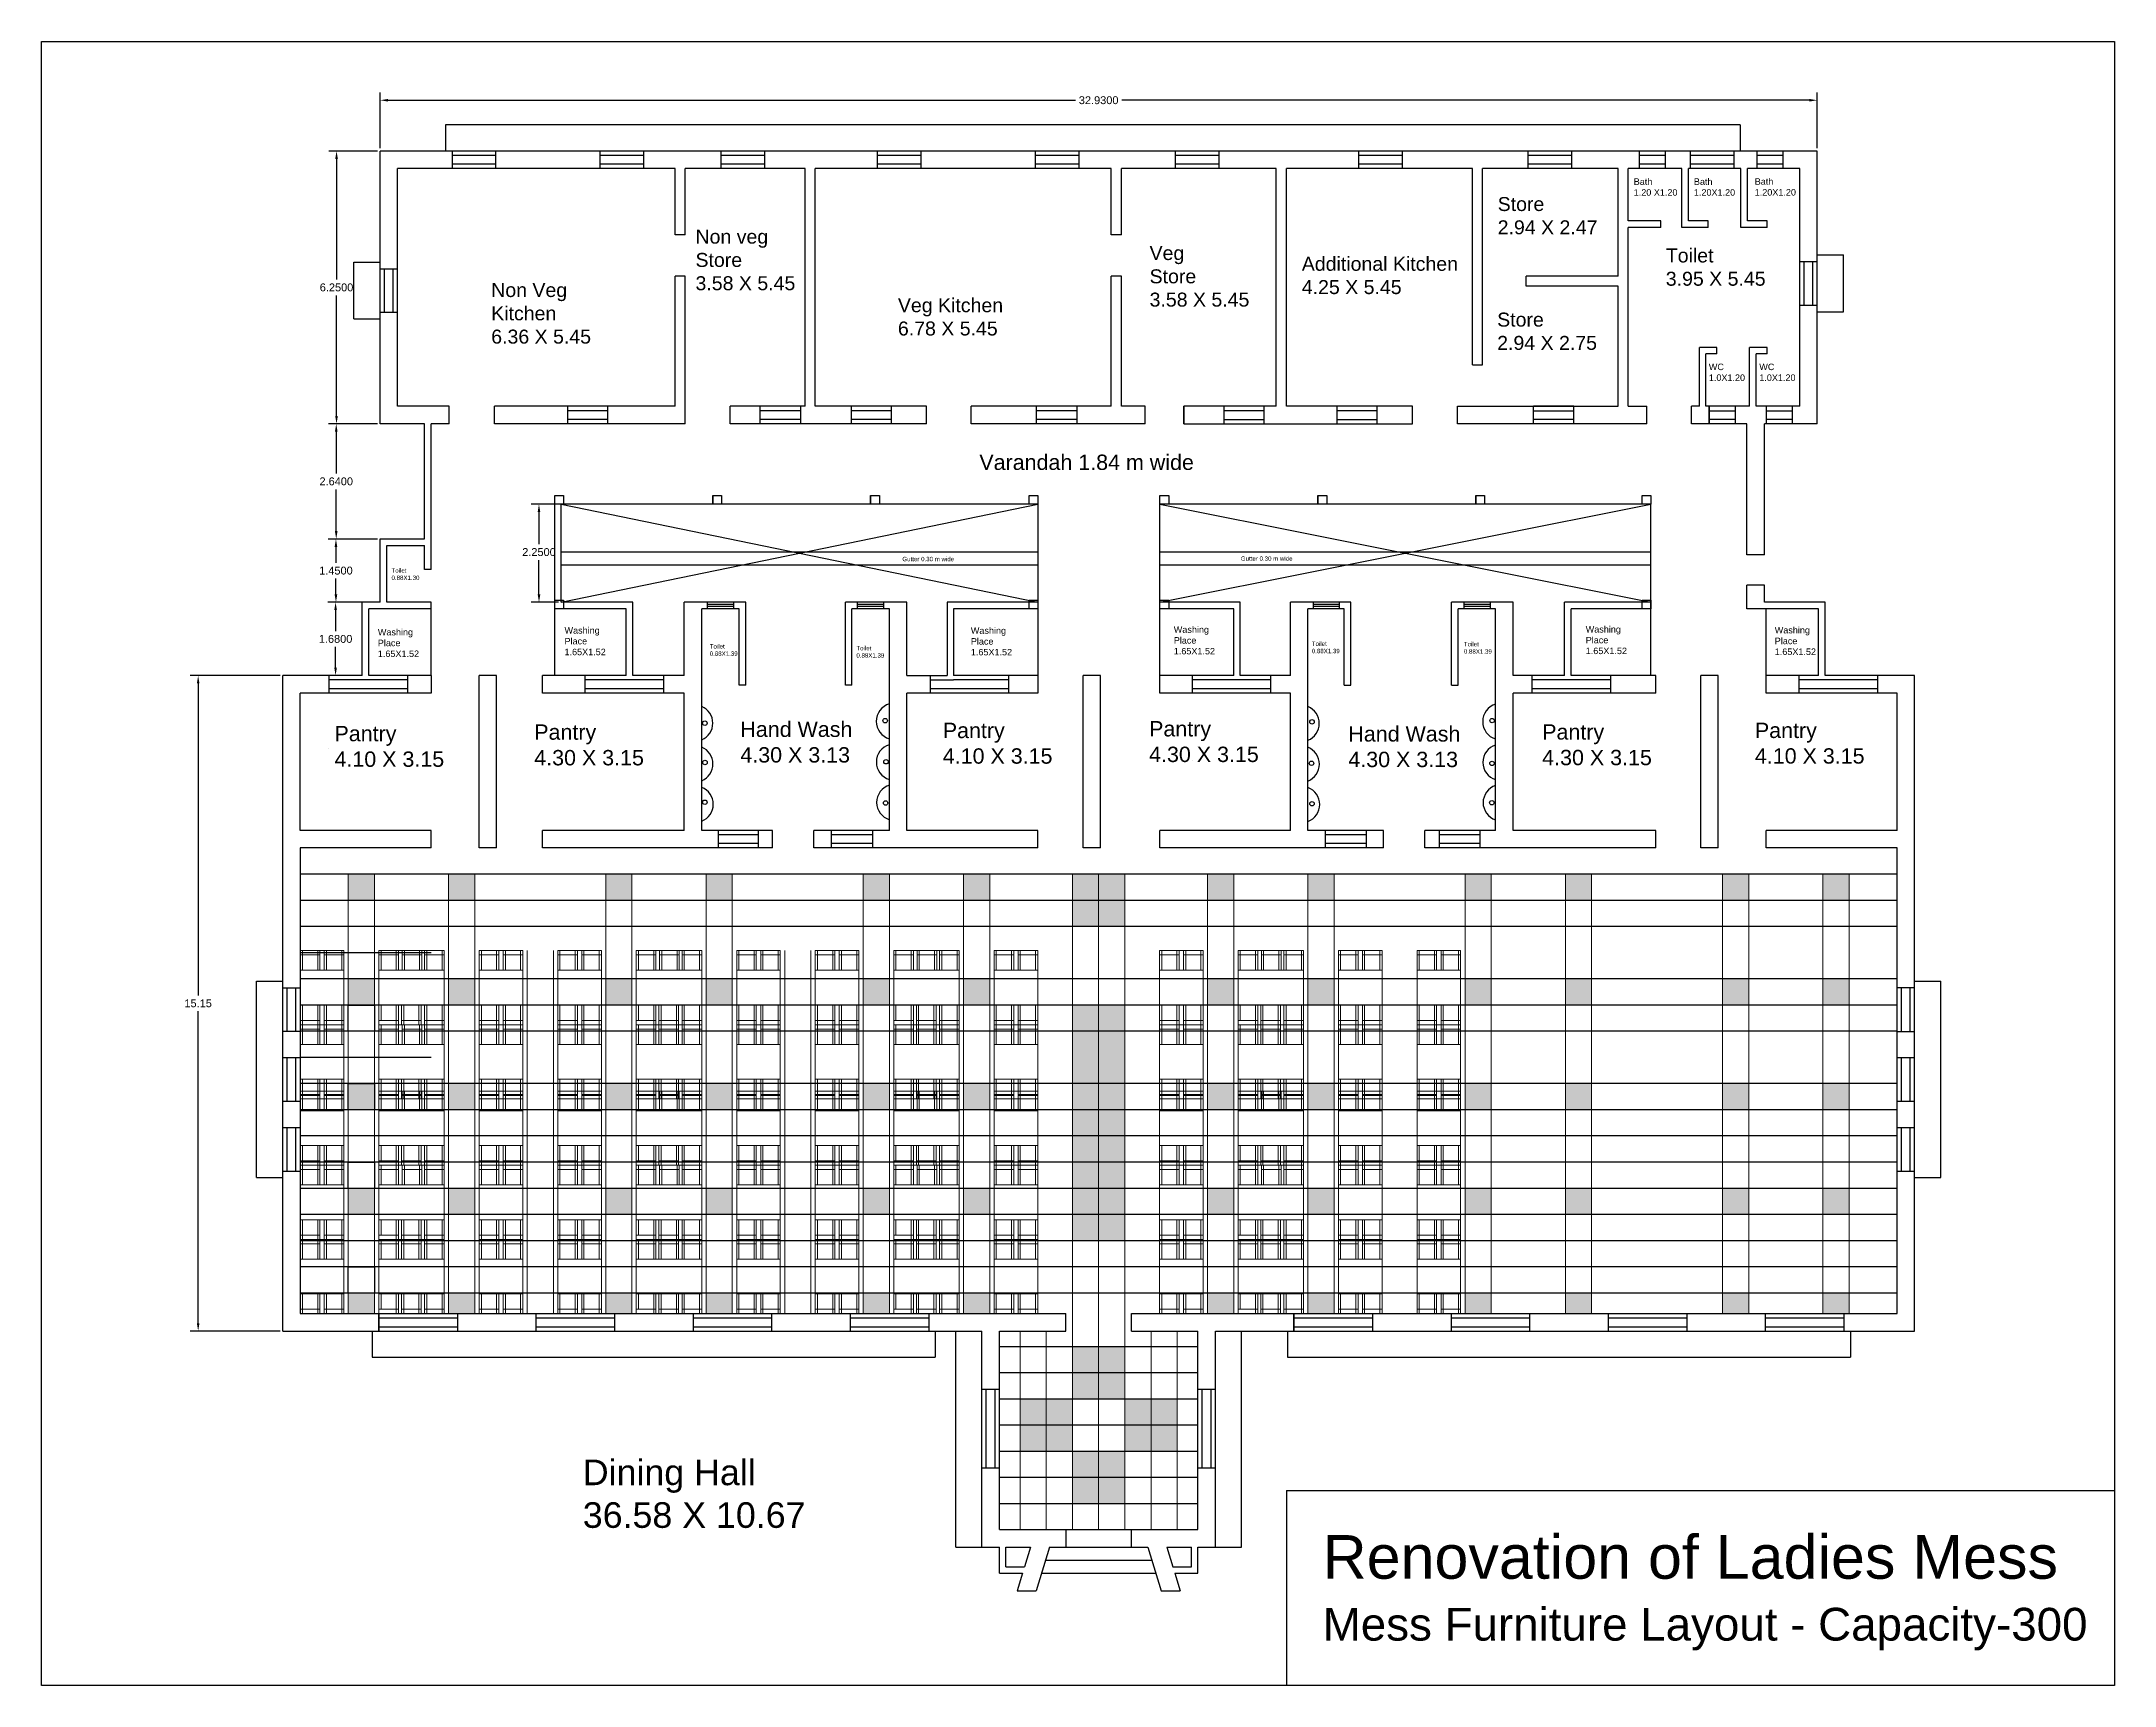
# Model space of a CAD drawing. Header units: inches. Extents: x 101 to 668, y -217 to 99.
# Drawn here: x 469.96 to 517.46, y -69.64 to -31.96 of the extents above; entities that cross this region are included whole.
import ezdxf

# ---------------------------------------------------------------- set-up
doc = ezdxf.new("R2010")
doc.units = ezdxf.units.IN
doc.header["$MEASUREMENT"] = 0
doc.layers.add('FUR', color=1, linetype='Continuous', lineweight=15)
doc.styles.get("Standard").update_dxf_attribs({"font": 'arial.ttf'})
doc.dimstyles.get("Standard").update_dxf_attribs({"dimtxt": 0.18, "dimasz": 0.18, "dimexe": 0.18, "dimexo": 0.0625, "dimgap": 0.09, "dimtad": 0, "dimtih": 1, "dimtoh": 1, "dimdec": 4, "dimzin": 0, "dimdsep": 46, "dimtxsty": 'Standard', "dimcen": 0.09, "dimadec": 0, "dimazin": 0, "dimtfac": 1, "dimtdec": 4, "dimtofl": 0, "dimtmove": 0, "dimatfit": 3, "dimfxl": 1, "dimtolj": 1, "dimtzin": 0, "dimarcsym": 0})

msp = doc.modelspace()

# ---------------------------------------------------------------- texts
at = {"attachment_point": 1}
for s, insert, char_height, width in [('Bath\\P1.20 X1.20', (506.44195, -35.10185), 0.14837, 2.729872), ('Bath\\P1.20X1.20', (507.82083, -35.10185), 0.14837, 2.729872), ('Bath\\P1.20X1.20', (509.21469, -35.09926), 0.14837, 2.729872), ('Store\\P2.94 X 2.47', (503.32451, -35.52925), 0.3200978, 2.729872), ('Non veg\\PStore\\P3.58 X 5.45', (484.94283, -36.27638), 0.3200978, 2.729872), ('Veg\\PStore\\P3.58 X 5.45', (495.34799, -36.65214), 0.3200978, 2.729872), ('Additional Kitchen\\P4.25 X 5.45', (498.83614, -36.89892), 0.3200978, 3.7452216), ('Toilet\\P3.95 X 5.45', (507.17668, -36.70768), 0.3200978, 2.729872), ('Non Veg Kitchen\\P6.36 X 5.45', (480.26163, -37.49982), 0.3200978, 2.729872), ('Veg Kitchen\\P6.78 X 5.45', (489.58069, -37.84773), 0.3200978, 2.729872), ('Store\\P2.94 X 2.75', (503.31324, -38.17743), 0.3200978, 2.729872), ('WC\\P1.0X1.20', (508.16322, -39.34651), 0.14837, 2.729872), ('WC\\P1.0X1.20', (509.31971, -39.34651), 0.14837, 2.729872), ('Varandah 1.84 m wide', (491.44684, -41.43069), 0.351739, 8.6047683), ('Toilet\\P0.88X1.30', (477.97714, -44.03557), 0.100473, 2.729872), ('Gutter 0.30 m wide', (489.68354, -43.77348), 0.100473, 2.729872), ('Gutter 0.30 m wide', (497.4393, -43.76426), 0.100473, 2.729872), ('Washing \\PPlace\\P1.65X1.52', (477.66359, -45.42548), 0.14837, 2.729872), ('Washing \\PPlace\\P1.65X1.52', (481.94122, -45.3844), 0.14837, 2.729872), ('Washing \\PPlace\\P1.65X1.52', (491.25224, -45.38912), 0.14837, 2.729872), ('Washing \\PPlace\\P1.65X1.52', (495.90261, -45.36625), 0.14837, 2.729872), ('Washing \\PPlace\\P1.65X1.52', (505.3422, -45.35965), 0.14837, 2.729872), ('Washing \\PPlace\\P1.65X1.52', (509.67345, -45.37919), 0.14837, 2.729872), ('Toilet\\P0.88X1.39', (485.26852, -45.77382), 0.100473, 2.729872), ('Toilet\\P0.88X1.39', (488.62973, -45.81468), 0.100473, 2.729872), ('Toilet\\P0.88X1.39', (499.06531, -45.71374), 0.100473, 2.729872), ('Toilet\\P0.88X1.39', (502.55035, -45.72442), 0.100473, 2.729872), ('Pantry\\P4.10 X 3.15', (476.67015, -47.64715), 0.351739, 8.6047683), ('Pantry\\P4.30 X 3.15', (481.24793, -47.61326), 0.351739, 8.6047683), ('Hand Wash\\P4.30 X 3.13', (485.9707, -47.54867), 0.351739, 8.6047683), ('Pantry\\P4.10 X 3.15', (490.60941, -47.57527), 0.351739, 8.6047683), ('Pantry\\P4.30 X 3.15', (495.33693, -47.53739), 0.351739, 8.6047683), ('Hand Wash\\P4.30 X 3.13', (499.90281, -47.65376), 0.351739, 8.6047683), ('Pantry\\P4.30 X 3.15', (504.34454, -47.60984), 0.351739, 8.6047683), ('Pantry\\P4.10 X 3.15', (509.21875, -47.57396), 0.351739, 8.6047683), ('Dining Hall\\P36.58 X 10.67 ', (482.36033, -64.45937), 0.5865869, 8.6047683), ('Renovation of Ladies Mess\\P{\\H0.75x;Mess Furniture Layout - Capacity-300}', (499.31444, -66.18998), 1, 23.1967534)]:
    msp.add_mtext(s, dxfattribs=dict(at, insert=insert, char_height=char_height, width=width))

# ---------------------------------------------------------------- blocks, each defined once
blk = doc.blocks.new('*D147')
at = {"color": 0, "lineweight": -2}
for p, q in [((481.804, -42.565), (481.176, -42.565)), ((481.356, -42.745), (481.356, -43.483)), ((481.356, -44.635), (481.356, -43.847)), ((481.804, -44.815), (481.176, -44.815))]:
    blk.add_line(p, q, dxfattribs=at)
at = {"color": 0}
for points in [[(481.326, -42.745), (481.386, -42.745), (481.356, -42.565)], [(481.326, -44.635), (481.386, -44.635), (481.356, -44.815)]]:
    blk.add_solid(points, dxfattribs=at)
at = {"layer": 'Defpoints', "color": 0}
for p in [(481.356, -42.565), (481.866, -42.565), (481.866, -44.815)]:
    blk.add_point(p, dxfattribs=at)
at = {"color": 0, "insert": (481.356, -43.665), "char_height": 0.18, "attachment_point": 5}
blk.add_mtext('\\A1;2.2500', dxfattribs=at)
blk = doc.blocks.new('*D148')
at = {"color": 0, "lineweight": -2}
for p, q in [((475.424, -46.495), (473.366, -46.495)), ((473.546, -46.675), (473.546, -53.823)), ((473.546, -61.335), (473.546, -54.187)), ((475.424, -61.515), (473.366, -61.515))]:
    blk.add_line(p, q, dxfattribs=at)
at = {"color": 0}
for points in [[(473.516, -46.675), (473.576, -46.675), (473.546, -46.495)], [(473.516, -61.335), (473.576, -61.335), (473.546, -61.515)]]:
    blk.add_solid(points, dxfattribs=at)
at = {"layer": 'Defpoints', "color": 0}
for p in [(475.486, -46.495), (473.546, -61.515), (475.486, -61.515)]:
    blk.add_point(p, dxfattribs=at)
at = {"color": 0, "insert": (473.546, -54.005), "char_height": 0.18, "attachment_point": 5}
blk.add_mtext('\\A1;15.15', dxfattribs=at)
blk = doc.blocks.new('*D149')
at = {"color": 0, "lineweight": -2}
for p, q in [((477.244, -44.815), (476.515, -44.815)), ((476.695, -44.995), (476.695, -45.473)), ((476.695, -46.315), (476.695, -45.837)), ((477.244, -46.495), (476.515, -46.495))]:
    blk.add_line(p, q, dxfattribs=at)
at = {"color": 0}
for points in [[(476.665, -44.995), (476.725, -44.995), (476.695, -44.815)], [(476.665, -46.315), (476.725, -46.315), (476.695, -46.495)]]:
    blk.add_solid(points, dxfattribs=at)
at = {"layer": 'Defpoints', "color": 0}
for p in [(476.695, -44.815), (477.306, -44.815), (477.306, -46.495)]:
    blk.add_point(p, dxfattribs=at)
at = {"color": 0, "insert": (476.695, -45.655), "char_height": 0.18, "attachment_point": 5}
blk.add_mtext('\\A1;1.6800', dxfattribs=at)
blk = doc.blocks.new('*D150')
at = {"color": 0, "lineweight": -2}
for p, q in [((477.654, -43.365), (476.523, -43.365)), ((476.703, -43.545), (476.703, -43.908)), ((476.703, -44.635), (476.703, -44.272)), ((477.654, -44.815), (476.523, -44.815))]:
    blk.add_line(p, q, dxfattribs=at)
at = {"color": 0}
for points in [[(476.673, -43.545), (476.733, -43.545), (476.703, -43.365)], [(476.673, -44.635), (476.733, -44.635), (476.703, -44.815)]]:
    blk.add_solid(points, dxfattribs=at)
at = {"layer": 'Defpoints', "color": 0}
for p in [(476.703, -43.365), (477.716, -43.365), (477.716, -44.815)]:
    blk.add_point(p, dxfattribs=at)
at = {"color": 0, "insert": (476.703, -44.09), "char_height": 0.18, "attachment_point": 5}
blk.add_mtext('\\A1;1.4500', dxfattribs=at)
blk = doc.blocks.new('*D151')
at = {"color": 0, "lineweight": -2}
for p, q in [((477.654, -40.725), (476.53, -40.725)), ((476.71, -40.905), (476.71, -41.863)), ((476.71, -43.185), (476.71, -42.227)), ((477.654, -43.365), (476.53, -43.365))]:
    blk.add_line(p, q, dxfattribs=at)
at = {"color": 0}
for points in [[(476.68, -40.905), (476.74, -40.905), (476.71, -40.725)], [(476.68, -43.185), (476.74, -43.185), (476.71, -43.365)]]:
    blk.add_solid(points, dxfattribs=at)
at = {"layer": 'Defpoints', "color": 0}
for p in [(476.71, -40.725), (477.716, -40.725), (477.716, -43.365)]:
    blk.add_point(p, dxfattribs=at)
at = {"color": 0, "insert": (476.71, -42.045), "char_height": 0.18, "attachment_point": 5}
blk.add_mtext('\\A1;2.6400', dxfattribs=at)
blk = doc.blocks.new('*D152')
at = {"color": 0, "lineweight": -2}
for p, q in [((477.654, -34.475), (476.537, -34.475)), ((476.717, -34.655), (476.717, -37.418)), ((476.717, -40.545), (476.717, -37.782)), ((477.654, -40.725), (476.537, -40.725))]:
    blk.add_line(p, q, dxfattribs=at)
at = {"color": 0}
for points in [[(476.687, -34.655), (476.747, -34.655), (476.717, -34.475)], [(476.687, -40.545), (476.747, -40.545), (476.717, -40.725)]]:
    blk.add_solid(points, dxfattribs=at)
at = {"layer": 'Defpoints', "color": 0}
for p in [(477.716, -34.475), (476.717, -40.725), (477.716, -40.725)]:
    blk.add_point(p, dxfattribs=at)
at = {"color": 0, "insert": (476.717, -37.6), "char_height": 0.18, "attachment_point": 5}
blk.add_mtext('\\A1;6.2500', dxfattribs=at)
blk = doc.blocks.new('*D153')
at = {"color": 0, "lineweight": -2}
for p, q in [((477.716, -34.412), (477.716, -33.131)), ((510.646, -34.412), (510.646, -33.131)), ((477.896, -33.311), (493.648, -33.311)), ((510.466, -33.311), (494.714, -33.311))]:
    blk.add_line(p, q, dxfattribs=at)
at = {"color": 0}
for points in [[(477.896, -33.281), (477.896, -33.341), (477.716, -33.311)], [(510.466, -33.281), (510.466, -33.341), (510.646, -33.311)]]:
    blk.add_solid(points, dxfattribs=at)
at = {"layer": 'Defpoints', "color": 0}
for p in [(510.646, -33.311), (477.716, -34.475), (510.646, -34.475)]:
    blk.add_point(p, dxfattribs=at)
at = {"color": 0, "insert": (494.181, -33.311), "char_height": 0.18, "attachment_point": 5}
blk.add_mtext('\\A1;32.9300', dxfattribs=at)

# ---------------------------------------------------------------- dimensions: what is measured, and where the dimension line sits
dim = msp.add_linear_dim(base=(510.64609, -33.31146), p1=(477.71609, -34.47479), p2=(510.64609, -34.47479), dimstyle='Standard')
dim.commit()
dim.dimension.update_dxf_attribs({"geometry": '*D153', "text_midpoint": (494.18109, -33.31146)})
for base, p1, p2, picture, middle in [((476.71711, -40.72479), (477.71609, -34.47479), (477.71609, -40.72479), '*D152', (476.71711, -37.59979)), ((476.71047, -40.72479), (477.71609, -43.36479), (477.71609, -40.72479), '*D151', (476.71047, -42.04479)), ((476.70273, -43.36479), (477.71609, -44.81479), (477.71609, -43.36479), '*D150', (476.70273, -44.08979)), ((476.69457, -44.81479), (477.30609, -46.49479), (477.30609, -44.81479), '*D149', (476.69457, -45.65479))]:
    dim = msp.add_linear_dim(base=base, p1=p1, p2=p2, angle=90, dimstyle='Standard')
    dim.commit()
    dim.dimension.update_dxf_attribs({"geometry": picture, "text_midpoint": middle})
dim = msp.add_linear_dim(base=(481.35555, -42.56479), p1=(481.86609, -44.81479), p2=(481.86609, -42.56479), angle=90, dimstyle='Standard')
dim.commit()
dim.dimension.update_dxf_attribs({"geometry": '*D147', "text_midpoint": (481.35555, -43.66479), "dimtype": 160})
dim = msp.add_linear_dim(base=(473.54648, -61.51479), p1=(475.48609, -46.49479), p2=(475.48609, -61.51479), angle=90, text='15.15', dimstyle='Standard')
dim.commit()
dim.dimension.update_dxf_attribs({"geometry": '*D148', "text_midpoint": (473.54648, -54.00479)})

# ---------------------------------------------------------------- hatches: boundary and pattern name
h = msp.add_hatch(color=256)
h.paths.add_polyline_path([(477.58609, -51.04479), (476.98609, -51.04479), (476.98609, -51.64479), (477.58609, -51.64479)])
h.paths.add_polyline_path([(477.58609, -53.44479), (476.98609, -53.44479), (476.98609, -54.04479), (477.58609, -54.04479)])
h.paths.add_polyline_path([(477.58609, -55.84479), (476.98609, -55.84479), (476.98609, -56.44479), (477.58609, -56.44479)])
h.paths.add_polyline_path([(477.58609, -58.24479), (476.98609, -58.24479), (476.98609, -58.84479), (477.58609, -58.84479)])
h.paths.add_polyline_path([(477.58609, -60.64479), (476.98609, -60.64479), (476.98609, -61.11479), (477.58609, -61.11479)])
h.paths.add_polyline_path([(479.88609, -51.04479), (479.28609, -51.04479), (479.28609, -51.64479), (479.88609, -51.64479)])
h.paths.add_polyline_path([(483.48609, -51.04479), (482.88609, -51.04479), (482.88609, -51.64479), (483.48609, -51.64479)])
h.paths.add_polyline_path([(485.78609, -51.04479), (485.18609, -51.04479), (485.18609, -51.64479), (485.78609, -51.64479)])
h.paths.add_polyline_path([(489.38609, -51.04479), (488.78609, -51.04479), (488.78609, -51.64479), (489.38609, -51.64479)])
h.paths.add_polyline_path([(491.68609, -51.04479), (491.08609, -51.04479), (491.08609, -51.64479), (491.68609, -51.64479)])
h.paths.add_polyline_path([(479.88609, -55.84479), (479.28609, -55.84479), (479.28609, -56.44479), (479.88609, -56.44479)])
h.paths.add_polyline_path([(479.88609, -58.24479), (479.28609, -58.24479), (479.28609, -58.84479), (479.88609, -58.84479)])
h.paths.add_polyline_path([(479.88609, -60.64479), (479.28609, -60.64479), (479.28609, -61.11479), (479.88609, -61.11479)])
h.paths.add_polyline_path([(483.48609, -55.84479), (482.88609, -55.84479), (482.88609, -56.44479), (483.48609, -56.44479)])
h.paths.add_polyline_path([(483.48609, -58.24479), (482.88609, -58.24479), (482.88609, -58.84479), (483.48609, -58.84479)])
h.paths.add_polyline_path([(483.48609, -60.64479), (482.88609, -60.64479), (482.88609, -61.11479), (483.28609, -61.11479), (483.28609, -61.11479), (483.48609, -61.11479)])
h.paths.add_polyline_path([(485.78609, -55.84479), (485.18609, -55.84479), (485.18609, -56.44479), (485.78609, -56.44479)])
h.paths.add_polyline_path([(489.38609, -55.84479), (488.78609, -55.84479), (488.78609, -56.44479), (489.38609, -56.44479)])
h.paths.add_polyline_path([(491.68609, -55.84479), (491.08609, -55.84479), (491.08609, -56.44479), (491.68609, -56.44479)])
h.paths.add_polyline_path([(485.78609, -58.24479), (485.18609, -58.24479), (485.18609, -58.84479), (485.78609, -58.84479)])
h.paths.add_polyline_path([(489.38609, -58.24479), (488.78609, -58.24479), (488.78609, -58.84479), (489.38609, -58.84479)])
h.paths.add_polyline_path([(491.68609, -58.24479), (491.08609, -58.24479), (491.08609, -58.84479), (491.68609, -58.84479)])
h.paths.add_polyline_path([(489.38609, -60.64479), (488.78609, -60.64479), (488.78609, -61.11479), (489.38609, -61.11479)])
h.paths.add_polyline_path([(491.68609, -60.64479), (491.08609, -60.64479), (491.08609, -61.11479), (491.48609, -61.11479), (491.68609, -61.11479)])
h = msp.add_hatch(color=256)
h.paths.add_polyline_path([(494.18109, -51.04479), (493.58109, -51.04479), (493.58109, -51.64479), (494.18109, -51.64479)])
h.paths.add_polyline_path([(494.78109, -51.04479), (494.18109, -51.04479), (494.18109, -51.64479), (494.78109, -51.64479)])
h.paths.add_polyline_path([(494.18109, -51.64479), (493.58109, -51.64479), (493.58109, -52.24479), (494.18109, -52.24479)])
h.paths.add_polyline_path([(494.78109, -51.64479), (494.18109, -51.64479), (494.18109, -52.24479), (494.78109, -52.24479)])
h = msp.add_hatch(color=256)
h.paths.add_polyline_path([(497.27609, -51.04479), (496.67609, -51.04479), (496.67609, -51.64479), (497.27609, -51.64479)])
h.paths.add_polyline_path([(499.57609, -51.04479), (498.97609, -51.04479), (498.97609, -51.64479), (499.57609, -51.64479)])
h.paths.add_polyline_path([(503.17609, -51.04479), (502.57609, -51.04479), (502.57609, -51.64479), (503.17609, -51.64479)])
h.paths.add_polyline_path([(505.47609, -51.04479), (504.87609, -51.04479), (504.87609, -51.64479), (505.47609, -51.64479)])
h.paths.add_polyline_path([(509.07609, -51.04479), (508.47609, -51.04479), (508.47609, -51.64479), (509.07609, -51.64479)])
h.paths.add_polyline_path([(511.37609, -51.04479), (510.77609, -51.04479), (510.77609, -51.64479), (511.37609, -51.64479)])
h.paths.add_polyline_path([(497.27609, -53.44479), (496.67609, -53.44479), (496.67609, -54.04479), (497.27609, -54.04479)])
h.paths.add_polyline_path([(499.57609, -53.44479), (498.97609, -53.44479), (498.97609, -54.04479), (499.57609, -54.04479)])
h.paths.add_polyline_path([(503.17609, -53.44479), (502.57609, -53.44479), (502.57609, -54.04479), (503.17609, -54.04479)])
h.paths.add_polyline_path([(505.47609, -53.44479), (504.87609, -53.44479), (504.87609, -54.04479), (505.47609, -54.04479)])
h.paths.add_polyline_path([(509.07609, -53.44479), (508.47609, -53.44479), (508.47609, -54.04479), (509.07609, -54.04479)])
h.paths.add_polyline_path([(511.37609, -53.44479), (510.77609, -53.44479), (510.77609, -54.04479), (511.37609, -54.04479)])
h.paths.add_polyline_path([(497.27609, -55.84479), (496.67609, -55.84479), (496.67609, -56.44479), (497.27609, -56.44479)])
h.paths.add_polyline_path([(499.57609, -55.84479), (498.97609, -55.84479), (498.97609, -56.44479), (499.57609, -56.44479)])
h.paths.add_polyline_path([(503.17609, -55.84479), (502.57609, -55.84479), (502.57609, -56.44479), (503.17609, -56.44479)])
h.paths.add_polyline_path([(505.47609, -55.84479), (504.87609, -55.84479), (504.87609, -56.44479), (505.47609, -56.44479)])
h.paths.add_polyline_path([(509.07609, -55.84479), (508.47609, -55.84479), (508.47609, -56.44479), (509.07609, -56.44479)])
h.paths.add_polyline_path([(511.37609, -55.84479), (510.77609, -55.84479), (510.77609, -56.44479), (511.37609, -56.44479)])
h.paths.add_polyline_path([(497.27609, -58.24479), (496.67609, -58.24479), (496.67609, -58.84479), (497.27609, -58.84479)])
h.paths.add_polyline_path([(499.57609, -58.24479), (498.97609, -58.24479), (498.97609, -58.84479), (499.57609, -58.84479)])
h.paths.add_polyline_path([(503.17609, -58.24479), (502.57609, -58.24479), (502.57609, -58.84479), (503.17609, -58.84479)])
h.paths.add_polyline_path([(505.47609, -58.24479), (504.87609, -58.24479), (504.87609, -58.84479), (505.47609, -58.84479)])
h.paths.add_polyline_path([(509.07609, -58.24479), (508.47609, -58.24479), (508.47609, -58.84479), (509.07609, -58.84479)])
h.paths.add_polyline_path([(511.37609, -58.24479), (510.77609, -58.24479), (510.77609, -58.84479), (511.37609, -58.84479)])
h.paths.add_polyline_path([(497.27609, -60.64479), (496.67609, -60.64479), (496.67609, -60.66479), (496.67609, -60.66479), (496.67609, -61.11479), (497.27609, -61.11479)])
h.paths.add_polyline_path([(499.57609, -60.64479), (498.97609, -60.64479), (498.97609, -61.11479), (499.57609, -61.11479)])
h.paths.add_polyline_path([(503.17609, -60.64479), (502.57609, -60.64479), (502.57609, -61.11479), (503.17609, -61.11479)])
h.paths.add_polyline_path([(505.47609, -60.64479), (504.87609, -60.64479), (504.87609, -61.11479), (505.47609, -61.11479)])
h.paths.add_polyline_path([(509.07609, -60.64479), (508.47609, -60.64479), (508.47609, -61.11479), (509.07609, -61.11479)])
h.paths.add_polyline_path([(511.37609, -60.64479), (510.77609, -60.64479), (510.77609, -61.11479), (511.37609, -61.11479)])
h = msp.add_hatch(color=256)
h.paths.add_polyline_path([(479.88609, -53.44479), (479.28609, -53.44479), (479.28609, -54.04479), (479.88609, -54.04479)])
h.paths.add_polyline_path([(483.48609, -53.44479), (482.88609, -53.44479), (482.88609, -54.04479), (483.48609, -54.04479)])
h.paths.add_polyline_path([(485.78609, -53.44479), (485.18609, -53.44479), (485.18609, -54.04479), (485.78609, -54.04479)])
h.paths.add_polyline_path([(489.38609, -53.44479), (488.78609, -53.44479), (488.78609, -54.04479), (489.38609, -54.04479)])
h.paths.add_polyline_path([(491.68609, -53.44479), (491.08609, -53.44479), (491.08609, -54.04479), (491.68609, -54.04479)])
h = msp.add_hatch(color=256)
h.paths.add_polyline_path([(493.58109, -54.64479), (494.18109, -54.64479), (494.18109, -54.04479), (493.58109, -54.04479)])
h.paths.add_polyline_path([(494.78109, -54.64479), (494.78109, -54.04479), (494.18109, -54.04479), (494.18109, -54.64479)])
h.paths.add_polyline_path([(494.18109, -54.64479), (493.58109, -54.64479), (493.58109, -57.64479), (494.18109, -57.64479)])
h.paths.add_polyline_path([(494.78109, -54.64479), (494.18109, -54.64479), (494.18109, -57.64479), (494.78109, -57.64479)])
h.paths.add_polyline_path([(494.18109, -58.24479), (494.18109, -57.64479), (493.58109, -57.64479), (493.58109, -58.24479)])
h.paths.add_polyline_path([(494.78109, -58.24479), (494.78109, -57.64479), (494.18109, -57.64479), (494.18109, -58.24479)])
h.paths.add_polyline_path([(494.18109, -58.84479), (494.18109, -58.24479), (493.58109, -58.24479), (493.58109, -58.84479)])
h.paths.add_polyline_path([(494.78109, -58.84479), (494.78109, -58.24479), (494.18109, -58.24479), (494.18109, -58.84479)])
h.paths.add_polyline_path([(494.18109, -59.44479), (494.18109, -58.84479), (493.58109, -58.84479), (493.58109, -59.44479)])
h.paths.add_polyline_path([(494.18109, -59.44479), (494.78109, -59.44479), (494.78109, -58.84479), (494.18109, -58.84479)])
msp.add_hatch(color=256).paths.add_polyline_path([(485.78609, -60.64479), (485.18609, -60.64479), (485.18609, -61.11479), (485.78609, -61.11479)])
h = msp.add_hatch(color=256)
h.paths.add_polyline_path([(494.18109, -61.86479), (493.58109, -61.86479), (493.58109, -62.46479), (494.18109, -62.46479)])
h.paths.add_polyline_path([(494.78109, -61.86479), (494.18109, -61.86479), (494.18109, -62.46479), (494.78109, -62.46479)])
h.paths.add_polyline_path([(494.18109, -62.46479), (493.58109, -62.46479), (493.58109, -63.06479), (494.18109, -63.06479)])
h.paths.add_polyline_path([(494.78109, -62.46479), (494.18109, -62.46479), (494.18109, -63.06479), (494.78109, -63.06479)])
h.paths.add_polyline_path([(494.18109, -64.26479), (493.58109, -64.26479), (493.58109, -64.86479), (494.18109, -64.86479)])
h.paths.add_polyline_path([(494.78109, -64.26479), (494.18109, -64.26479), (494.18109, -64.86479), (494.78109, -64.86479)])
h.paths.add_polyline_path([(494.18109, -64.86479), (493.58109, -64.86479), (493.58109, -65.46479), (494.18109, -65.46479)])
h.paths.add_polyline_path([(494.78109, -64.86479), (494.18109, -64.86479), (494.18109, -65.46479), (494.78109, -65.46479)])
h.paths.add_polyline_path([(495.38109, -63.06479), (494.78109, -63.06479), (494.78109, -63.66479), (495.38109, -63.66479)])
h.paths.add_polyline_path([(495.98109, -63.06479), (495.38109, -63.06479), (495.38109, -63.66479), (495.98109, -63.66479)])
h.paths.add_polyline_path([(495.38109, -63.66479), (494.78109, -63.66479), (494.78109, -64.26479), (495.38109, -64.26479)])
h.paths.add_polyline_path([(495.98109, -63.66479), (495.38109, -63.66479), (495.38109, -64.26479), (495.98109, -64.26479)])
h.paths.add_polyline_path([(493.58109, -63.66479), (492.98109, -63.66479), (492.98109, -64.26479), (493.58109, -64.26479)])
h.paths.add_polyline_path([(492.98109, -63.66479), (492.38109, -63.66479), (492.38109, -64.26479), (492.98109, -64.26479)])
h.paths.add_polyline_path([(492.98109, -63.06479), (492.38109, -63.06479), (492.38109, -63.66479), (492.98109, -63.66479)])
h.paths.add_polyline_path([(493.58109, -63.06479), (492.98109, -63.06479), (492.98109, -63.66479), (493.58109, -63.66479)])

# ---------------------------------------------------------------- linework, layer by layer
for p, q in [((508.88342, -33.87479), (479.21308, -33.87479)), ((479.21308, -33.87479), (479.21308, -34.47479)), ((508.88342, -33.87479), (508.88342, -34.47479)), ((510.64609, -34.47479), (477.71609, -34.47479)), ((477.71609, -40.72479), (477.71609, -34.47479)), ((479.36308, -34.47479), (479.36308, -34.87479)), ((480.36308, -34.57479), (479.36308, -34.57479)), ((480.36308, -34.47479), (480.36308, -34.87479)), ((482.75247, -34.47479), (482.75247, -34.87479)), ((483.75247, -34.57479), (482.75247, -34.57479)), ((483.75247, -34.47479), (483.75247, -34.87479)), ((485.52161, -34.47479), (485.52161, -34.87479)), ((486.52161, -34.57479), (485.52161, -34.57479)), ((486.52161, -34.47479), (486.52161, -34.87479)), ((489.10571, -34.47479), (489.10571, -34.87479)), ((490.10571, -34.57479), (489.10571, -34.57479)), ((490.10571, -34.47479), (490.10571, -34.87479)), ((492.72425, -34.47479), (492.72425, -34.87479)), ((493.72425, -34.57479), (492.72425, -34.57479)), ((493.72425, -34.47479), (493.72425, -34.87479)), ((495.93245, -34.47479), (495.93245, -34.87479)), ((496.93245, -34.57479), (495.93245, -34.57479)), ((496.93245, -34.47479), (496.93245, -34.87479)), ((500.13259, -34.47479), (500.13259, -34.87479)), ((501.13259, -34.57479), (500.13259, -34.57479)), ((501.13259, -34.47479), (501.13259, -34.87479)), ((504.01555, -34.47479), (504.01555, -34.87479)), ((505.01555, -34.57479), (504.01555, -34.57479)), ((505.01555, -34.47479), (505.01555, -34.87479)), ((506.57211, -34.87479), (506.57211, -34.47479)), ((507.17211, -34.57479), (506.57211, -34.57479)), ((507.17211, -34.87479), (507.17211, -34.47479)), ((507.73342, -34.47479), (507.73342, -34.87479)), ((508.73342, -34.57479), (507.73342, -34.57479)), ((508.73342, -34.47479), (508.73342, -34.87479)), ((509.26792, -34.87479), (509.26792, -34.47479)), ((509.86792, -34.57479), (509.26792, -34.57479)), ((509.86792, -34.87479), (509.86792, -34.47479)), ((510.64609, -40.72479), (510.64609, -34.47479)), ((481.69609, -34.87479), (478.11609, -34.87479)), ((478.11609, -40.32479), (478.11609, -34.87479)), ((480.36308, -34.77479), (479.36308, -34.77479)), ((484.47609, -34.87479), (481.69609, -34.87479)), ((483.75247, -34.77479), (482.75247, -34.77479)), ((484.47609, -36.39479), (484.47609, -34.87479)), ((487.45609, -34.87479), (484.70609, -34.87479)), ((484.70609, -36.39479), (484.70609, -34.87479)), ((486.52161, -34.77479), (485.52161, -34.77479)), ((487.45609, -40.32479), (487.45609, -34.87479)), ((491.65823, -34.87479), (487.68609, -34.87479)), ((487.68609, -40.32479), (487.68609, -34.87479)), ((490.10571, -34.77479), (489.10571, -34.77479)), ((494.47087, -34.87479), (491.65823, -34.87479)), ((493.72425, -34.77479), (492.72425, -34.77479)), ((494.47087, -36.39479), (494.47087, -34.87479)), ((498.25171, -34.87479), (494.70087, -34.87479)), ((494.70087, -36.39479), (494.70087, -34.87479)), ((496.93245, -34.77479), (495.93245, -34.77479)), ((498.25171, -40.32479), (498.25171, -34.87479)), ((502.74945, -34.87479), (498.48171, -34.87479)), ((498.48171, -40.32479), (498.48171, -34.87479)), ((501.13259, -34.77479), (500.13259, -34.77479)), ((502.74945, -39.37479), (502.74945, -34.87479)), ((506.08471, -34.87479), (502.97945, -34.87479)), ((502.97945, -37.34479), (502.97945, -34.87479)), ((505.01555, -34.77479), (504.01555, -34.77479)), ((506.08471, -37.34479), (506.08471, -34.87479)), ((507.54609, -34.87479), (506.31471, -34.87479)), ((506.31471, -36.07479), (506.31471, -34.87479)), ((507.54609, -34.87479), (506.31471, -34.87479)), ((506.31471, -36.07479), (506.31471, -34.87479)), ((507.17211, -34.77479), (506.57211, -34.77479)), ((507.54609, -36.22479), (507.54609, -34.87479)), ((508.89609, -34.87479), (507.69609, -34.87479)), ((507.69609, -36.07479), (507.69609, -34.87479)), ((508.89609, -34.87479), (507.69609, -34.87479)), ((508.73342, -34.77479), (507.73342, -34.77479)), ((508.89609, -36.22479), (508.89609, -34.87479)), ((510.24609, -34.87479), (509.04609, -34.87479)), ((509.04609, -36.07479), (509.04609, -34.87479)), ((510.24609, -34.87479), (509.04609, -34.87479)), ((509.86792, -34.77479), (509.26792, -34.77479)), ((510.24609, -40.32479), (510.24609, -34.87479)), ((510.24609, -40.32479), (510.24609, -34.87479)), ((507.06471, -36.07479), (506.31471, -36.07479)), ((507.06471, -36.22479), (507.06471, -36.07479)), ((508.14609, -36.07479), (507.69609, -36.07479)), ((508.14609, -36.22479), (508.14609, -36.07479)), ((509.49609, -36.07479), (509.04609, -36.07479)), ((509.49609, -36.22479), (509.49609, -36.07479)), ((509.49609, -36.22479), (509.49609, -36.07479)), ((484.70609, -36.39479), (484.47609, -36.39479)), ((494.70087, -36.39479), (494.47087, -36.39479)), ((504.01555, -36.15224), (504.01555, -36.15224)), ((506.31471, -37.34479), (506.31471, -36.22479)), ((507.06471, -36.22479), (506.31471, -36.22479)), ((508.14609, -36.22479), (507.54609, -36.22479)), ((509.49609, -36.22479), (508.89609, -36.22479)), ((477.11609, -38.32037), (477.11609, -37.02037)), ((477.11609, -37.02037), (477.71609, -37.02037)), ((510.24609, -37.00565), (510.64609, -37.00565)), ((510.34609, -38.00565), (510.34609, -37.00565)), ((510.54609, -38.00565), (510.54609, -37.00565)), ((510.64609, -36.85565), (511.24609, -36.85565)), ((511.24609, -38.15565), (511.24609, -36.85565)), ((477.71609, -37.17037), (478.11609, -37.17037)), ((477.81609, -38.17037), (477.81609, -37.17037)), ((478.01609, -38.17037), (478.01609, -37.17037)), ((484.47609, -40.32479), (484.47609, -37.34479)), ((484.70609, -37.34479), (484.47609, -37.34479)), ((484.70609, -40.72479), (484.70609, -37.34479)), ((494.47087, -40.32479), (494.47087, -37.34479)), ((494.70087, -37.34479), (494.47087, -37.34479)), ((494.70087, -40.32479), (494.70087, -37.34479)), ((502.97945, -39.37479), (502.97945, -37.34479)), ((506.08471, -37.34479), (503.97945, -37.34479)), ((503.97945, -37.57479), (503.97945, -37.34479)), ((506.31471, -40.32479), (506.31471, -37.34479)), ((506.08471, -37.57479), (503.97945, -37.57479)), ((506.08471, -40.32479), (506.08471, -37.57479)), ((477.11609, -38.32037), (477.71609, -38.32037)), ((477.71609, -38.17037), (478.11609, -38.17037)), ((510.24609, -38.00565), (510.64609, -38.00565)), ((510.64609, -38.15565), (511.24609, -38.15565)), ((502.74945, -39.37479), (502.97945, -39.37479)), ((507.94609, -40.32479), (507.94609, -38.97479)), ((508.34609, -38.97479), (507.94609, -38.97479)), ((508.09609, -40.32479), (508.09609, -39.12479)), ((508.34609, -39.12479), (508.09609, -39.12479)), ((508.34609, -39.12479), (508.34609, -38.97479)), ((509.09609, -40.32479), (509.09609, -38.97479)), ((509.49609, -38.97479), (509.09609, -38.97479)), ((509.24609, -40.32479), (509.24609, -39.12479)), ((509.49609, -39.12479), (509.24609, -39.12479)), ((509.49609, -39.12479), (509.49609, -38.97479)), ((479.29609, -40.32479), (478.11609, -40.32479)), ((479.29609, -40.72479), (479.29609, -40.32479)), ((481.92609, -40.32479), (480.33609, -40.32479)), ((480.33609, -40.72479), (480.33609, -40.32479)), ((484.47609, -40.32479), (481.92609, -40.32479)), ((482.01609, -40.72479), (482.01609, -40.32479)), ((482.93609, -40.72479), (482.93609, -40.32479)), ((487.45609, -40.32479), (485.73609, -40.32479)), ((485.73609, -40.72479), (485.73609, -40.32479)), ((486.42609, -40.72479), (486.42609, -40.32479)), ((487.35609, -40.72479), (487.35609, -40.32479)), ((490.23609, -40.32479), (487.68609, -40.32479)), ((488.51609, -40.72479), (488.51609, -40.32479)), ((489.43609, -40.72479), (489.43609, -40.32479)), ((490.23609, -40.72479), (490.23609, -40.32479)), ((494.47087, -40.32479), (491.25609, -40.32479)), ((491.25609, -40.72479), (491.25609, -40.32479)), ((492.75609, -40.72479), (492.75609, -40.32479)), ((493.68609, -40.72479), (493.68609, -40.32479)), ((495.24609, -40.32479), (494.70087, -40.32479)), ((495.24609, -40.72479), (495.24609, -40.32479)), ((496.13609, -40.72479), (496.13609, -40.32479)), ((498.25171, -40.32479), (496.13609, -40.32479)), ((496.13609, -40.32479), (496.13609, -40.72479)), ((497.05609, -40.72479), (497.05609, -40.32479)), ((497.97609, -40.72479), (497.97609, -40.32479)), ((501.37609, -40.32479), (498.48171, -40.32479)), ((499.64609, -40.72479), (499.64609, -40.32479)), ((500.56609, -40.72479), (500.56609, -40.32479)), ((501.37609, -40.72479), (501.37609, -40.32479)), ((502.40609, -40.72479), (502.40609, -40.32479)), ((502.40609, -40.32479), (506.08471, -40.32479)), ((505.06609, -40.32479), (504.14609, -40.32479)), ((504.14609, -40.72479), (504.14609, -40.32479)), ((505.06609, -40.72479), (505.06609, -40.32479)), ((506.31471, -40.32479), (506.74609, -40.32479)), ((506.74609, -40.72479), (506.74609, -40.32479)), ((507.94609, -40.32479), (507.76609, -40.32479)), ((507.94609, -40.32479), (507.76609, -40.32479)), ((507.76609, -40.72479), (507.76609, -40.32479)), ((507.94609, -40.32479), (507.76609, -40.32479)), ((507.94609, -40.32479), (507.76609, -40.32479)), ((509.09609, -40.32479), (508.09609, -40.32479)), ((508.11609, -40.32479), (508.09609, -40.32479)), ((509.09609, -40.32479), (508.09609, -40.32479)), ((508.11609, -40.32479), (508.09609, -40.32479)), ((508.17093, -40.32479), (508.17093, -40.72479)), ((508.17093, -40.72479), (508.17093, -40.32479)), ((508.77093, -40.72479), (508.77093, -40.32479)), ((510.24609, -40.32479), (509.24609, -40.32479)), ((510.24609, -40.32479), (509.24609, -40.32479)), ((509.48134, -40.72479), (509.48134, -40.32479)), ((510.08134, -40.72479), (510.08134, -40.32479)), ((478.73609, -40.72479), (477.71609, -40.72479)), ((478.73609, -43.36479), (478.73609, -40.72479)), ((479.29609, -40.72479), (478.88609, -40.72479)), ((478.88609, -44.06479), (478.88609, -40.72479)), ((484.70609, -40.72479), (480.33609, -40.72479)), ((482.93609, -40.42479), (482.01609, -40.42479)), ((482.93609, -40.62479), (482.01609, -40.62479)), ((490.23609, -40.72479), (485.73609, -40.72479)), ((487.35609, -40.42479), (486.42609, -40.42479)), ((487.35609, -40.62479), (486.42609, -40.62479)), ((489.43609, -40.42479), (488.51609, -40.42479)), ((489.43609, -40.62479), (488.51609, -40.62479)), ((495.24609, -40.72479), (491.25609, -40.72479)), ((493.68609, -40.42479), (492.75609, -40.42479)), ((493.68609, -40.62479), (492.75609, -40.62479)), ((496.13609, -40.72479), (501.37609, -40.72479)), ((497.97609, -40.42479), (497.05609, -40.42479)), ((497.05609, -40.62479), (497.97609, -40.62479)), ((500.56609, -40.42479), (499.64609, -40.42479)), ((499.64609, -40.62479), (500.56609, -40.62479)), ((506.74609, -40.72479), (502.40609, -40.72479)), ((504.14609, -40.42479), (505.06609, -40.42479)), ((505.06609, -40.62479), (504.14609, -40.62479)), ((509.03609, -40.72479), (507.76609, -40.72479)), ((508.11609, -40.72479), (507.76609, -40.72479)), ((508.17093, -40.42479), (508.77093, -40.42479)), ((508.77093, -40.62479), (508.17093, -40.62479)), ((509.03609, -43.72479), (509.03609, -40.72479)), ((510.64609, -40.72479), (509.43609, -40.72479)), ((509.43609, -43.72479), (509.43609, -40.72479)), ((509.48134, -40.42479), (510.08134, -40.42479)), ((510.08134, -40.62479), (509.48134, -40.62479)), ((481.71609, -42.56479), (481.71609, -42.36479)), ((481.71609, -42.36479), (481.91609, -42.36479)), ((492.78609, -42.56479), (481.71609, -42.56479)), ((481.71609, -46.49479), (481.71609, -42.56479)), ((481.91609, -42.56479), (481.71609, -42.56479)), ((481.86609, -44.81479), (481.86609, -42.56479)), ((481.86609, -42.56479), (492.78609, -44.81479)), ((481.86609, -44.81479), (492.78609, -42.56479)), ((481.91609, -42.36479), (481.91609, -42.56479)), ((485.33609, -42.36479), (485.33609, -42.56479)), ((485.33609, -42.56479), (485.33609, -42.36479)), ((485.33609, -42.36479), (485.53609, -42.36479)), ((485.53609, -42.56479), (485.33609, -42.56479)), ((485.53609, -42.36479), (485.53609, -42.56479)), ((488.95609, -42.36479), (488.95609, -42.56479)), ((488.95609, -42.56479), (488.95609, -42.36479)), ((488.95609, -42.36479), (489.15609, -42.36479)), ((489.15609, -42.56479), (488.95609, -42.56479)), ((489.15609, -42.36479), (489.15609, -42.56479)), ((492.58609, -42.56479), (492.58609, -42.36479)), ((492.58609, -42.36479), (492.78609, -42.36479)), ((492.78609, -42.56479), (492.58609, -42.56479)), ((492.78609, -42.36479), (492.78609, -42.56479)), ((492.78609, -42.56479), (492.78609, -46.89479)), ((495.58609, -42.56479), (495.58609, -42.36479)), ((495.58609, -42.36479), (495.78609, -42.36479)), ((495.58609, -46.89479), (495.58609, -42.56479)), ((506.83609, -42.56479), (495.58609, -42.56479)), ((495.58609, -42.56479), (506.83609, -44.81479)), ((495.58609, -44.81479), (506.83609, -42.56479)), ((495.78609, -42.56479), (495.58609, -42.56479)), ((495.78609, -42.36479), (495.78609, -42.56479)), ((499.20609, -42.36479), (499.20609, -42.56479)), ((499.20609, -42.56479), (499.20609, -42.36479)), ((499.20609, -42.36479), (499.40609, -42.36479)), ((499.40609, -42.56479), (499.20609, -42.56479)), ((499.40609, -42.36479), (499.40609, -42.56479)), ((502.82609, -42.36479), (502.82609, -42.56479)), ((502.82609, -42.56479), (502.82609, -42.36479)), ((502.82609, -42.36479), (503.02609, -42.36479)), ((503.02609, -42.56479), (502.82609, -42.56479)), ((503.02609, -42.36479), (503.02609, -42.56479)), ((506.63609, -42.56479), (506.63609, -42.36479)), ((506.63609, -42.36479), (506.83609, -42.36479)), ((506.83609, -42.56479), (506.63609, -42.56479)), ((506.83609, -42.36479), (506.83609, -42.56479)), ((506.83609, -46.49479), (506.83609, -42.56479)), ((477.71609, -44.81479), (477.71609, -43.36479)), ((477.71609, -43.36479), (478.73609, -43.36479)), ((477.86609, -44.81479), (477.86609, -43.51479)), ((477.86609, -43.51479), (478.73609, -43.51479)), ((478.73609, -44.06479), (478.73609, -43.51479)), ((492.78609, -43.66479), (481.86609, -43.66479)), ((506.83609, -43.66479), (495.58609, -43.66479)), ((478.88609, -44.06479), (478.73609, -44.06479)), ((492.78609, -43.96479), (481.86609, -43.96479)), ((506.83609, -43.96479), (495.58609, -43.96479)), ((509.43609, -43.72479), (509.03609, -43.72479)), ((509.43609, -44.42479), (509.03609, -44.42479)), ((509.03609, -44.96479), (509.03609, -44.42479)), ((509.43609, -44.81479), (509.43609, -44.42479)), ((477.71609, -44.81479), (477.30609, -44.81479)), ((477.30609, -46.49479), (477.30609, -44.81479)), ((478.88609, -44.96479), (477.45609, -44.96479)), ((477.45609, -46.49479), (477.45609, -44.96479)), ((478.88609, -44.81479), (477.86609, -44.81479)), ((478.88609, -46.49479), (478.88609, -44.81479)), ((481.71609, -44.96479), (481.71609, -44.76479)), ((481.71609, -44.76479), (481.91609, -44.76479)), ((483.35609, -44.96479), (481.71609, -44.96479)), ((481.91609, -44.96479), (481.71609, -44.96479)), ((483.50609, -44.81479), (481.86609, -44.81479)), ((481.91609, -44.76479), (481.91609, -44.96479)), ((483.35609, -46.49479), (483.35609, -44.96479)), ((483.50609, -46.49479), (483.50609, -44.81479)), ((486.09609, -44.81479), (484.68609, -44.81479)), ((484.68609, -46.49479), (484.68609, -44.81479)), ((485.94609, -44.96479), (485.08609, -44.96479)), ((485.08609, -50.04479), (485.08609, -44.96479)), ((485.2196, -44.96479), (485.2196, -44.81479)), ((485.8196, -44.86479), (485.2196, -44.86479)), ((485.8196, -44.91479), (485.2196, -44.91479)), ((485.8196, -44.96479), (485.8196, -44.81479)), ((485.94609, -46.71479), (485.94609, -44.96479)), ((486.09609, -46.71479), (486.09609, -44.81479)), ((489.78609, -44.81479), (488.37609, -44.81479)), ((488.37609, -46.71479), (488.37609, -44.81479)), ((489.38609, -44.96479), (488.52609, -44.96479)), ((488.52609, -46.71479), (488.52609, -44.96479)), ((488.65467, -44.96479), (488.65467, -44.81479)), ((489.25467, -44.86479), (488.65467, -44.86479)), ((489.25467, -44.91479), (488.65467, -44.91479)), ((489.25467, -44.96479), (489.25467, -44.81479)), ((489.38609, -46.49479), (489.38609, -44.96479)), ((489.78609, -46.49479), (489.78609, -44.81479)), ((492.78609, -44.81479), (490.70609, -44.81479)), ((490.70609, -44.81479), (490.70609, -46.49479)), ((492.78609, -44.96479), (490.85609, -44.96479)), ((490.85609, -44.96479), (490.85609, -46.49479)), ((492.58609, -44.96479), (492.58609, -44.76479)), ((492.58609, -44.76479), (492.78609, -44.76479)), ((492.78609, -44.96479), (492.58609, -44.96479)), ((492.78609, -44.76479), (492.78609, -44.96479)), ((495.58609, -44.96479), (495.58609, -44.76479)), ((495.58609, -44.76479), (495.78609, -44.76479)), ((497.42609, -44.81479), (495.58609, -44.81479)), ((497.27609, -44.96479), (495.58609, -44.96479)), ((495.78609, -44.96479), (495.58609, -44.96479)), ((495.78609, -44.76479), (495.78609, -44.96479)), ((497.27609, -46.49479), (497.27609, -44.96479)), ((497.42609, -46.49479), (497.42609, -44.81479)), ((498.57609, -46.49479), (498.57609, -44.81479)), ((499.95609, -44.81479), (498.57609, -44.81479)), ((499.80609, -44.96479), (498.97609, -44.96479)), ((498.97609, -50.04479), (498.97609, -44.96479)), ((499.10156, -44.96479), (499.10156, -44.81479)), ((499.70156, -44.86479), (499.10156, -44.86479)), ((499.70156, -44.91479), (499.10156, -44.91479)), ((499.70156, -44.96479), (499.70156, -44.81479)), ((499.80609, -46.71479), (499.80609, -44.96479)), ((499.95609, -46.71479), (499.95609, -44.81479)), ((503.67609, -44.81479), (502.26609, -44.81479)), ((502.26609, -46.71479), (502.26609, -44.81479)), ((503.27609, -44.96479), (502.41609, -44.96479)), ((502.41609, -46.71479), (502.41609, -44.96479)), ((502.55692, -44.96479), (502.55692, -44.81479)), ((503.15692, -44.86479), (502.55692, -44.86479)), ((503.15692, -44.91479), (502.55692, -44.91479)), ((503.15692, -44.96479), (503.15692, -44.81479)), ((503.27609, -50.04479), (503.27609, -44.96479)), ((503.67609, -46.49479), (503.67609, -44.81479)), ((506.83609, -44.81479), (504.85609, -44.81479)), ((504.85609, -46.49479), (504.85609, -44.81479)), ((506.83609, -44.96479), (505.00609, -44.96479)), ((505.00609, -46.49479), (505.00609, -44.96479)), ((506.63609, -44.96479), (506.63609, -44.76479)), ((506.63609, -44.76479), (506.83609, -44.76479)), ((506.83609, -44.96479), (506.63609, -44.96479)), ((506.83609, -44.76479), (506.83609, -44.96479)), ((510.67609, -44.96479), (509.03609, -44.96479)), ((510.82609, -44.81479), (509.43609, -44.81479)), ((509.47609, -46.89479), (509.47609, -44.96479)), ((510.67609, -46.49479), (510.67609, -44.96479)), ((510.82609, -46.49479), (510.82609, -44.81479)), ((477.30609, -46.49479), (475.48609, -46.49479)), ((475.48609, -61.51479), (475.48609, -46.49479)), ((476.54379, -46.49479), (476.54379, -46.89479)), ((478.88609, -46.49479), (477.45609, -46.49479)), ((478.34379, -46.49479), (478.34379, -46.89479)), ((478.88609, -46.49479), (478.88609, -46.89479)), ((480.38609, -46.49479), (479.98609, -46.49479)), ((479.98609, -50.44479), (479.98609, -46.49479)), ((480.38609, -50.44479), (480.38609, -46.49479)), ((481.86609, -46.49479), (481.43609, -46.49479)), ((481.43609, -46.89479), (481.43609, -46.49479)), ((483.35609, -46.49479), (481.86609, -46.49479)), ((482.40951, -46.49479), (482.40951, -46.89479)), ((484.68609, -46.49479), (483.50609, -46.49479)), ((484.20951, -46.49479), (484.20951, -46.89479)), ((489.38609, -50.04479), (489.38609, -46.49479)), ((489.78609, -46.49479), (490.70609, -46.49479)), ((490.31814, -46.49479), (490.31814, -46.89479)), ((492.78609, -46.49479), (490.85609, -46.49479)), ((492.11814, -46.49479), (492.11814, -46.89479)), ((494.22609, -46.49479), (493.82609, -46.49479)), ((493.82609, -50.44479), (493.82609, -46.49479)), ((494.22609, -50.44479), (494.22609, -46.49479)), ((497.27609, -46.49479), (495.58609, -46.49479)), ((496.3224, -46.49479), (496.3224, -46.89479)), ((498.57609, -46.49479), (497.42609, -46.49479)), ((498.1224, -46.49479), (498.1224, -46.89479)), ((498.97609, -50.04479), (498.97609, -46.49479)), ((503.27609, -50.04479), (503.27609, -46.49479)), ((504.85609, -46.49479), (503.67609, -46.49479)), ((504.11041, -46.49479), (504.11041, -46.89479)), ((506.94609, -46.49479), (505.00609, -46.49479)), ((505.91041, -46.49479), (505.91041, -46.89479)), ((506.94609, -46.89479), (506.94609, -46.49479)), ((507.97609, -50.44479), (507.97609, -46.49479)), ((508.37609, -46.49479), (507.97609, -46.49479)), ((508.37609, -50.44479), (508.37609, -46.49479)), ((510.67609, -46.49479), (509.47609, -46.49479)), ((510.22891, -46.49479), (510.22891, -46.89479)), ((512.87609, -46.49479), (510.82609, -46.49479)), ((512.02891, -46.49479), (512.02891, -46.89479)), ((512.87609, -61.51479), (512.87609, -46.49479)), ((478.88609, -46.89479), (475.88609, -46.89479)), ((475.88609, -50.04479), (475.88609, -46.89479)), ((477.45609, -46.59479), (476.54379, -46.59479)), ((478.34379, -46.79479), (476.54379, -46.79479)), ((478.34379, -46.59479), (477.45609, -46.59479)), ((484.68609, -46.89479), (481.43609, -46.89479)), ((483.35609, -46.59479), (482.40951, -46.59479)), ((484.20951, -46.79479), (482.40951, -46.79479)), ((484.20951, -46.59479), (483.35609, -46.59479)), ((484.68609, -50.04479), (484.68609, -46.89479)), ((486.09609, -46.71479), (485.94609, -46.71479)), ((488.52609, -46.71479), (488.37609, -46.71479)), ((492.78609, -46.89479), (489.78609, -46.89479)), ((489.78609, -50.04479), (489.78609, -46.89479)), ((490.31814, -46.59479), (490.85609, -46.59479)), ((492.11814, -46.79479), (490.31814, -46.79479)), ((492.11814, -46.59479), (490.85609, -46.59479)), ((498.57609, -46.89479), (495.58609, -46.89479)), ((497.42609, -46.59479), (496.3224, -46.59479)), ((498.1224, -46.79479), (496.3224, -46.79479)), ((498.1224, -46.59479), (497.42609, -46.59479)), ((498.57609, -50.04479), (498.57609, -46.89479)), ((499.80609, -46.71479), (499.95609, -46.71479)), ((502.26609, -46.71479), (502.41609, -46.71479)), ((503.67609, -50.04479), (503.67609, -46.89479)), ((506.94609, -46.89479), (503.67609, -46.89479)), ((505.00609, -46.59479), (504.11041, -46.59479)), ((505.91041, -46.79479), (504.11041, -46.79479)), ((505.91041, -46.59479), (505.00609, -46.59479)), ((512.47609, -46.89479), (509.47609, -46.89479)), ((510.67609, -46.59479), (510.22891, -46.59479)), ((512.02891, -46.79479), (510.22891, -46.79479)), ((512.02891, -46.59479), (510.67609, -46.59479)), ((512.47609, -50.04479), (512.47609, -46.89479)), ((476.54379, -48.16603), (476.54379, -48.16603)), ((482.40951, -48.36505), (482.40951, -48.36505)), ((496.3224, -48.45004), (496.3224, -48.45004)), ((510.22891, -48.47691), (510.22891, -48.47691)), ((478.88609, -50.04479), (475.88609, -50.04479)), ((478.88609, -50.44479), (478.88609, -50.04479)), ((484.68609, -50.04479), (481.43609, -50.04479)), ((481.43609, -50.44479), (481.43609, -50.04479)), ((486.70609, -50.04479), (485.08609, -50.04479)), ((485.46913, -50.44479), (485.46913, -50.04479)), ((486.38913, -50.14479), (485.46913, -50.14479)), ((486.38913, -50.34479), (485.46913, -50.34479)), ((486.38913, -50.44479), (486.38913, -50.04479)), ((486.70609, -50.44479), (486.70609, -50.04479)), ((489.38609, -50.04479), (487.65609, -50.04479)), ((487.65609, -50.44479), (487.65609, -50.04479)), ((488.05609, -50.44479), (488.05609, -50.04479)), ((489.00609, -50.14479), (488.05609, -50.14479)), ((489.00609, -50.34479), (488.05609, -50.34479)), ((489.00609, -50.44479), (489.00609, -50.04479)), ((492.78609, -50.04479), (489.78609, -50.04479)), ((492.78609, -50.44479), (492.78609, -50.04479)), ((495.58609, -50.44479), (495.58609, -50.04479)), ((498.57609, -50.04479), (495.58609, -50.04479)), ((500.70609, -50.04479), (498.97609, -50.04479)), ((499.37609, -50.44479), (499.37609, -50.04479)), ((500.31609, -50.14479), (499.37609, -50.14479)), ((500.31609, -50.34479), (499.37609, -50.34479)), ((500.31609, -50.44479), (500.31609, -50.04479)), ((500.70609, -50.44479), (500.70609, -50.04479)), ((501.65609, -50.44479), (501.65609, -50.04479)), ((503.27609, -50.04479), (501.65609, -50.04479)), ((501.99385, -50.44479), (501.99385, -50.04479)), ((502.92385, -50.14479), (501.99385, -50.14479)), ((502.92385, -50.34479), (501.99385, -50.34479)), ((502.92385, -50.44479), (502.92385, -50.04479)), ((506.94609, -50.04479), (503.67609, -50.04479)), ((506.94609, -50.44479), (506.94609, -50.04479)), ((509.47609, -50.44479), (509.47609, -50.04479)), ((512.47609, -50.04479), (509.47609, -50.04479)), ((478.88609, -50.44479), (475.88609, -50.44479)), ((475.88609, -50.44479), (475.88609, -61.11479)), ((480.38609, -50.44479), (479.98609, -50.44479)), ((486.70609, -50.44479), (481.43609, -50.44479)), ((492.78609, -50.44479), (487.65609, -50.44479)), ((494.22609, -50.44479), (493.82609, -50.44479)), ((500.70609, -50.44479), (495.58609, -50.44479)), ((506.94609, -50.44479), (501.65609, -50.44479)), ((508.37609, -50.44479), (507.97609, -50.44479)), ((512.47609, -50.44479), (509.47609, -50.44479)), ((512.47609, -61.11479), (512.47609, -50.44479)), ((512.47609, -51.04479), (475.88609, -51.04479)), ((512.47609, -51.64479), (475.88609, -51.64479)), ((512.47609, -52.24479), (475.88609, -52.24479)), ((478.88609, -52.84479), (475.88609, -52.84479)), ((474.88609, -57.99778), (474.88609, -53.49778)), ((474.88609, -53.49778), (475.48609, -53.49778)), ((475.48609, -53.64778), (475.88609, -53.64778)), ((475.58609, -54.64778), (475.58609, -53.64778)), ((475.78609, -54.64778), (475.78609, -53.64778)), ((512.47609, -53.44479), (475.88609, -53.44479)), ((512.87609, -53.64778), (512.47609, -53.64778)), ((512.57609, -54.64778), (512.57609, -53.64778)), ((512.77609, -54.64778), (512.77609, -53.64778)), ((512.87609, -53.49778), (513.47609, -53.49778)), ((513.47609, -57.99778), (513.47609, -53.49778)), ((512.47609, -54.04479), (475.88609, -54.04479)), ((479.98609, -54.49479), (479.98609, -54.49479)), ((475.88609, -54.64778), (475.48609, -54.64778)), ((512.47609, -54.64479), (475.88609, -54.64479)), ((512.47609, -54.64778), (512.87609, -54.64778)), ((475.48609, -55.24778), (475.88609, -55.24778)), ((475.58609, -56.24778), (475.58609, -55.24778)), ((475.78609, -56.24778), (475.78609, -55.24778)), ((478.88609, -55.24479), (475.88609, -55.24479)), ((512.47609, -55.24778), (512.87609, -55.24778)), ((512.57609, -56.24778), (512.57609, -55.24778)), ((512.77609, -56.24778), (512.77609, -55.24778)), ((512.47609, -55.84479), (475.88609, -55.84479)), ((475.48609, -56.24778), (475.88609, -56.24778)), ((512.47609, -56.44479), (475.88609, -56.44479)), ((512.47609, -56.24778), (512.87609, -56.24778)), ((475.48609, -56.84778), (475.88609, -56.84778)), ((475.58609, -57.84778), (475.58609, -56.84778)), ((475.78609, -57.84778), (475.78609, -56.84778)), ((512.47609, -56.84778), (512.87609, -56.84778)), ((512.57609, -57.84778), (512.57609, -56.84778)), ((512.77609, -57.84778), (512.77609, -56.84778)), ((512.47609, -57.04479), (475.88609, -57.04479)), ((475.48609, -57.84778), (475.88609, -57.84778)), ((512.47609, -57.64479), (475.88609, -57.64479)), ((479.98609, -57.71479), (479.98609, -57.71479)), ((483.58609, -57.71479), (483.58609, -57.71479)), ((512.47609, -57.84778), (512.87609, -57.84778)), ((474.88609, -57.99778), (475.48609, -57.99778)), ((512.47609, -58.24479), (475.88609, -58.24479)), ((512.87609, -57.99778), (513.47609, -57.99778)), ((478.88609, -58.84479), (475.88609, -58.84479)), ((512.47609, -58.84479), (475.88609, -58.84479)), ((512.47609, -59.44479), (475.88609, -59.44479)), ((478.88609, -59.44479), (475.88609, -59.44479)), ((512.47609, -60.04479), (475.88609, -60.04479)), ((512.47609, -60.64479), (475.88609, -60.64479)), ((475.88609, -61.11479), (493.43109, -61.11479)), ((477.68609, -61.51479), (477.68609, -61.11479)), ((477.68609, -61.11479), (477.68609, -61.51479)), ((477.68609, -61.21479), (479.48609, -61.21479)), ((479.48609, -61.11479), (479.48609, -61.51479)), ((481.28609, -61.11479), (481.28609, -61.51479)), ((481.28609, -61.11479), (481.28609, -61.51479)), ((481.28609, -61.21479), (483.08609, -61.21479)), ((483.08609, -61.11479), (483.08609, -61.51479)), ((484.88609, -61.11479), (484.88609, -61.51479)), ((484.88609, -61.11479), (484.88609, -61.51479)), ((484.88609, -61.21479), (486.68609, -61.21479)), ((486.68609, -61.11479), (486.68609, -61.51479)), ((488.48609, -61.11479), (488.48609, -61.51479)), ((488.48609, -61.11479), (488.48609, -61.51479)), ((488.48609, -61.21479), (490.28609, -61.21479)), ((490.28609, -61.11479), (490.28609, -61.51479)), ((493.43109, -61.51479), (493.43109, -61.11479)), ((494.93109, -61.11479), (512.47609, -61.11479)), ((494.93109, -61.51479), (494.93109, -61.11479)), ((498.65609, -61.51479), (498.65609, -61.11479)), ((498.65609, -61.11479), (498.65609, -61.51479)), ((498.65609, -61.21479), (500.45609, -61.21479)), ((500.45609, -61.11479), (500.45609, -61.51479)), ((502.25609, -61.11479), (502.25609, -61.51479)), ((502.25609, -61.11479), (502.25609, -61.51479)), ((502.25609, -61.21479), (504.05609, -61.21479)), ((504.05609, -61.11479), (504.05609, -61.51479)), ((505.85609, -61.11479), (505.85609, -61.51479)), ((505.85609, -61.11479), (505.85609, -61.51479)), ((505.85609, -61.21479), (507.65609, -61.21479)), ((507.65609, -61.11479), (507.65609, -61.51479)), ((509.45609, -61.11479), (509.45609, -61.51479)), ((509.45609, -61.11479), (509.45609, -61.51479)), ((509.45609, -61.21479), (511.25609, -61.21479)), ((511.25609, -61.11479), (511.25609, -61.51479)), ((475.48609, -61.51479), (491.50609, -61.51479)), ((477.53609, -61.51479), (477.53609, -62.11479)), ((477.68609, -61.41479), (479.48609, -61.41479)), ((477.68609, -61.51479), (477.68609, -61.51479)), ((481.28609, -61.41479), (483.08609, -61.41479)), ((481.28609, -61.51479), (481.28609, -61.51479)), ((484.88609, -61.41479), (486.68609, -61.41479)), ((484.88609, -61.51479), (484.88609, -61.51479)), ((488.48609, -61.41479), (490.28609, -61.41479)), ((488.48609, -61.51479), (488.48609, -61.51479)), ((490.43609, -61.51479), (490.43609, -62.11479)), ((490.90609, -66.46479), (490.90609, -61.51479)), ((491.50609, -66.46479), (491.50609, -61.51479)), ((491.90609, -61.51479), (493.43109, -61.51479)), ((491.90609, -66.06479), (491.90609, -61.51479)), ((494.93109, -61.51479), (496.45609, -61.51479)), ((496.45609, -66.06479), (496.45609, -61.51479)), ((496.85609, -61.51479), (512.87609, -61.51479)), ((496.85609, -66.46479), (496.85609, -61.51479)), ((497.45609, -66.46479), (497.45609, -61.51479)), ((498.50609, -61.51479), (498.50609, -62.11479)), ((498.65609, -61.41479), (500.45609, -61.41479)), ((502.25609, -61.41479), (504.05609, -61.41479)), ((505.85609, -61.41479), (507.65609, -61.41479)), ((509.45609, -61.41479), (511.25609, -61.41479)), ((511.40609, -61.51479), (511.40609, -62.11479)), ((477.53609, -62.11479), (490.43609, -62.11479)), ((491.90609, -61.86479), (496.45609, -61.86479)), ((498.50609, -62.11479), (511.40609, -62.11479)), ((491.90609, -62.46479), (496.45609, -62.46479)), ((491.50609, -62.84702), (491.90609, -62.84702)), ((491.60609, -64.64702), (491.60609, -62.84702)), ((491.80609, -64.64702), (491.80609, -62.84702)), ((491.90609, -63.06479), (496.45609, -63.06479)), ((496.45609, -62.84702), (496.85609, -62.84702)), ((496.55609, -64.64702), (496.55609, -62.84702)), ((496.75609, -64.64702), (496.75609, -62.84702)), ((491.90609, -63.66479), (496.45609, -63.66479)), ((491.90609, -63.66479), (496.45609, -63.66479)), ((491.90609, -64.26479), (496.45609, -64.26479)), ((491.50609, -64.64702), (491.90609, -64.64702)), ((491.90609, -64.86479), (496.45609, -64.86479)), ((496.45609, -64.64702), (496.85609, -64.64702)), ((491.90609, -65.46479), (496.45609, -65.46479)), ((498.48894, -65.16911), (517.45988, -65.16911)), ((498.48894, -65.16911), (498.48894, -69.63722)), ((490.90609, -66.46479), (491.90609, -66.46479)), ((491.90609, -66.06479), (493.43109, -66.06479)), ((491.90609, -67.06479), (491.90609, -66.46479)), ((492.05609, -66.46479), (492.6218, -66.46479)), ((492.05609, -66.46479), (492.6218, -66.46479)), ((492.05609, -66.91479), (492.05609, -66.46479)), ((492.6218, -66.46479), (492.48198, -66.91479)), ((493.0568, -66.46479), (492.74609, -67.46479)), ((493.0568, -66.46479), (493.43109, -66.46479)), ((493.0568, -66.46479), (494.93109, -66.46479)), ((493.43109, -66.06479), (493.43109, -66.46479)), ((493.43109, -66.06479), (494.93109, -66.06479)), ((494.93109, -66.06479), (496.45609, -66.06479)), ((494.93109, -66.46479), (494.93109, -66.06479)), ((494.93109, -66.46479), (495.30537, -66.46479)), ((495.30537, -66.46479), (495.61609, -67.46479)), ((495.74037, -66.46479), (496.30609, -66.46479)), ((495.74037, -66.46479), (496.30609, -66.46479)), ((495.74037, -66.46479), (495.88019, -66.91479)), ((496.30609, -66.91479), (496.30609, -66.46479)), ((496.45609, -66.46479), (497.45609, -66.46479)), ((496.45609, -67.06479), (496.45609, -66.46479)), ((492.05609, -66.91479), (492.48198, -66.91479)), ((492.96359, -66.76479), (495.39859, -66.76479)), ((495.88019, -66.91479), (496.30609, -66.91479)), ((491.90609, -67.06479), (492.43537, -67.06479)), ((492.43537, -67.06479), (492.31109, -67.46479)), ((492.87037, -67.06479), (495.4918, -67.06479)), ((495.9268, -67.06479), (496.45609, -67.06479)), ((495.9268, -67.06479), (496.05109, -67.46479)), ((492.31109, -67.46479), (492.74609, -67.46479)), ((495.61609, -67.46479), (496.05109, -67.46479))]:
    msp.add_line(p, q)
msp.add_lwpolyline([(469.95535, -31.96394), (517.45988, -31.96394), (517.45988, -69.63722), (469.95535, -69.63722)], close=True)
for points in [[(476.98609, -54.64479), (476.98609, -54.04479), (477.58609, -54.04479), (477.58609, -54.64479), (476.98609, -54.64479)], [(476.98609, -56.44479), (476.98609, -55.84479), (477.58609, -55.84479), (477.58609, -56.44479), (476.98609, -56.44479)], [(476.98609, -58.24479), (476.98609, -57.64479), (477.58609, -57.64479), (477.58609, -58.24479), (476.98609, -58.24479)], [(476.98609, -60.64479), (476.98609, -60.04479), (477.58609, -60.04479), (477.58609, -60.64479), (476.98609, -60.64479)]]:
    msp.add_lwpolyline(points)
for centre in [(489.2895, -47.5277), (499.06929, -47.55516), (503.19741, -47.52587), (485.1562, -47.58506), (485.1598, -48.48635), (489.30724, -48.46956), (499.0589, -48.50369), (503.19475, -48.50737), (485.15705, -49.39653), (489.299, -49.41491), (499.0704, -49.43138), (503.19068, -49.40873)]:
    msp.add_circle(centre, 0.051)
for centre, start, end in [((484.92453, -47.58517), 292.884229, 67.115771), ((489.49973, -47.5432), 105.875462, 254.124538), ((498.82165, -47.59068), 291.822141, 68.177859), ((503.39685, -47.54872), 106.899334, 253.100666), ((484.92686, -48.51918), 292.53675, 67.46325), ((489.50206, -48.47722), 106.208988, 253.791012), ((498.82398, -48.5247), 291.477275, 68.522725), ((503.39918, -48.48273), 107.234638, 252.765362), ((484.93363, -49.44309), 291.528785, 68.471215), ((489.50883, -49.40112), 107.184467, 252.815533), ((498.83075, -49.4486), 290.476602, 69.523398), ((503.40595, -49.40664), 108.215556, 251.784444)]:
    msp.add_arc(centre, 0.41545, start, end)
at = {"layer": 'FUR', "lineweight": 20}
for p, q in [((476.98609, -51.04479), (476.98609, -61.11479)), ((477.58609, -51.04479), (477.58609, -61.11479)), ((479.28609, -51.04479), (479.28609, -61.11479)), ((479.88609, -51.04479), (479.88609, -61.11479)), ((482.88609, -51.04479), (482.88609, -61.11479)), ((483.48609, -51.04479), (483.48609, -61.11479)), ((485.18609, -51.04479), (485.18609, -61.11479)), ((485.78609, -51.04479), (485.78609, -61.11479)), ((488.78609, -51.04479), (488.78609, -61.11479)), ((489.38609, -51.04479), (489.38609, -61.11479)), ((491.08609, -51.04479), (491.08609, -61.11479)), ((491.68609, -51.04479), (491.68609, -61.11479)), ((493.58109, -51.04479), (493.58109, -66.06479)), ((494.18109, -51.04479), (494.18109, -66.06479)), ((494.78109, -51.04479), (494.78109, -66.06479)), ((496.67609, -51.04479), (496.67609, -61.11479)), ((497.27609, -51.04479), (497.27609, -61.11479)), ((498.97609, -51.04479), (498.97609, -61.11479)), ((499.57609, -51.04479), (499.57609, -61.11479)), ((502.57609, -51.04479), (502.57609, -61.11479)), ((503.17609, -51.04479), (503.17609, -61.11479)), ((504.87609, -51.04479), (504.87609, -61.11479)), ((505.47609, -51.04479), (505.47609, -61.11479)), ((508.47609, -51.04479), (508.47609, -61.11479)), ((509.07609, -51.04479), (509.07609, -61.11479)), ((510.77609, -51.04479), (510.77609, -61.11479)), ((511.37609, -51.04479), (511.37609, -61.11479)), ((475.88609, -52.79479), (475.88609, -53.24479)), ((475.88609, -52.79479), (476.33609, -52.79479)), ((475.88609, -52.79479), (476.88609, -52.79479)), ((476.33609, -52.89479), (475.88609, -52.89479)), ((475.88609, -53.04479), (475.88609, -53.24479)), ((475.93609, -52.79479), (475.93609, -53.24479)), ((476.28609, -52.79479), (476.28609, -53.24479)), ((476.33609, -52.79479), (476.33609, -53.24479)), ((476.43609, -52.79479), (476.88609, -52.79479)), ((476.43609, -52.79479), (476.43609, -53.24479)), ((476.88609, -52.89479), (476.43609, -52.89479)), ((476.43609, -53.04479), (476.43609, -53.24479)), ((476.48609, -52.79479), (476.48609, -53.24479)), ((476.83609, -52.79479), (476.83609, -53.24479)), ((476.88609, -52.79479), (476.88609, -53.24479)), ((476.88609, -52.79479), (476.88609, -54.04479)), ((477.68609, -52.79479), (477.68609, -54.04479)), ((477.68609, -52.79479), (477.68609, -53.24479)), ((477.68609, -52.79479), (478.13609, -52.79479)), ((477.68609, -52.79479), (479.18609, -52.79479)), ((478.13609, -52.89479), (477.68609, -52.89479)), ((477.68609, -53.04479), (477.68609, -53.24479)), ((477.73609, -52.79479), (477.73609, -53.24479)), ((478.08609, -52.79479), (478.08609, -53.24479)), ((478.13609, -52.79479), (478.13609, -53.24479)), ((478.22074, -52.79479), (478.22074, -53.24479)), ((478.67074, -52.89479), (478.22074, -52.89479)), ((478.22074, -53.04479), (478.22074, -53.24479)), ((478.27074, -52.79479), (478.27074, -53.24479)), ((478.33609, -52.79479), (478.78609, -52.79479)), ((478.62074, -52.79479), (478.62074, -53.24479)), ((478.67074, -52.79479), (478.67074, -53.24479)), ((478.73609, -52.79479), (478.73609, -53.24479)), ((479.18609, -52.89479), (478.73609, -52.89479)), ((478.78609, -52.79479), (478.78609, -53.24479)), ((479.13609, -52.79479), (479.13609, -53.24479)), ((479.18609, -52.79479), (479.18609, -54.49479)), ((479.18609, -52.79479), (479.18609, -53.24479)), ((479.98609, -52.79479), (479.98609, -54.49479)), ((479.98609, -52.79479), (480.43609, -52.79479)), ((479.98609, -52.79479), (480.98609, -52.79479)), ((480.43609, -52.89479), (479.98609, -52.89479)), ((480.03609, -52.79479), (480.03609, -53.24479)), ((480.38609, -52.79479), (480.38609, -53.24479)), ((480.43609, -52.79479), (480.43609, -53.24479)), ((480.53609, -52.79479), (480.98609, -52.79479)), ((480.53609, -52.79479), (480.53609, -53.24479)), ((480.98609, -52.89479), (480.53609, -52.89479)), ((480.53609, -53.04479), (480.53609, -53.24479)), ((480.58609, -52.79479), (480.58609, -53.24479)), ((480.93609, -52.79479), (480.93609, -53.24479)), ((480.98609, -52.79479), (480.98609, -53.24479)), ((480.98609, -52.79479), (480.98609, -54.04479)), ((481.08609, -52.79479), (481.08609, -61.11479)), ((481.68609, -52.79479), (481.68609, -61.11479)), ((481.78609, -52.79479), (481.78609, -54.04479)), ((481.78609, -52.79479), (481.78609, -54.49479)), ((481.78609, -52.79479), (481.78609, -53.24479)), ((481.78609, -52.79479), (482.23609, -52.79479)), ((481.78609, -52.79479), (482.78609, -52.79479)), ((482.23609, -52.89479), (481.78609, -52.89479)), ((481.78609, -53.04479), (481.78609, -53.24479)), ((481.83609, -52.79479), (481.83609, -53.24479)), ((482.18609, -52.79479), (482.18609, -53.24479)), ((482.23609, -52.79479), (482.23609, -53.24479)), ((482.33609, -52.79479), (482.78609, -52.79479)), ((482.33609, -52.79479), (482.33609, -53.24479)), ((482.78609, -52.89479), (482.33609, -52.89479)), ((482.33609, -53.04479), (482.33609, -53.24479)), ((482.38609, -52.79479), (482.38609, -53.24479)), ((482.73609, -52.79479), (482.73609, -53.24479)), ((482.78609, -52.79479), (482.78609, -53.24479)), ((482.78609, -52.79479), (482.78609, -54.04479)), ((483.58609, -52.79479), (483.58609, -54.04479)), ((483.58609, -52.79479), (483.58609, -53.24479)), ((483.58609, -52.79479), (484.03609, -52.79479)), ((483.58609, -52.79479), (485.08609, -52.79479)), ((484.03609, -52.89479), (483.58609, -52.89479)), ((483.58609, -53.04479), (483.58609, -53.24479)), ((483.63609, -52.79479), (483.63609, -53.24479)), ((483.98609, -52.79479), (483.98609, -53.24479)), ((484.03609, -52.79479), (484.03609, -53.24479)), ((484.12074, -52.79479), (484.12074, -53.24479)), ((484.57074, -52.89479), (484.12074, -52.89479)), ((484.12074, -53.04479), (484.12074, -53.24479)), ((484.17074, -52.79479), (484.17074, -53.24479)), ((484.23609, -52.79479), (484.68609, -52.79479)), ((484.52074, -52.79479), (484.52074, -53.24479)), ((484.57074, -52.79479), (484.57074, -53.24479)), ((484.63609, -52.79479), (484.63609, -53.24479)), ((485.08609, -52.89479), (484.63609, -52.89479)), ((484.68609, -52.79479), (484.68609, -53.24479)), ((485.03609, -52.79479), (485.03609, -53.24479)), ((485.08609, -52.79479), (485.08609, -54.49479)), ((485.08609, -52.79479), (485.08609, -53.24479)), ((485.88609, -52.79479), (485.88609, -54.49479)), ((485.88609, -52.79479), (486.33609, -52.79479)), ((485.88609, -52.79479), (486.88609, -52.79479)), ((486.33609, -52.89479), (485.88609, -52.89479)), ((485.93609, -52.79479), (485.93609, -53.24479)), ((486.28609, -52.79479), (486.28609, -53.24479)), ((486.33609, -52.79479), (486.33609, -53.24479)), ((486.43609, -52.79479), (486.88609, -52.79479)), ((486.43609, -52.79479), (486.43609, -53.24479)), ((486.88609, -52.89479), (486.43609, -52.89479)), ((486.43609, -53.04479), (486.43609, -53.24479)), ((486.48609, -52.79479), (486.48609, -53.24479)), ((486.83609, -52.79479), (486.83609, -53.24479)), ((486.88609, -52.79479), (486.88609, -53.24479)), ((486.88609, -52.79479), (486.88609, -54.04479)), ((486.98609, -52.79479), (486.98609, -61.11479)), ((487.58609, -52.79479), (487.58609, -61.11479)), ((487.68609, -52.79479), (487.68609, -54.49479)), ((487.68609, -52.79479), (488.13609, -52.79479)), ((487.68609, -52.79479), (488.68609, -52.79479)), ((488.13609, -52.89479), (487.68609, -52.89479)), ((487.73609, -52.79479), (487.73609, -53.24479)), ((488.08609, -52.79479), (488.08609, -53.24479)), ((488.13609, -52.79479), (488.13609, -53.24479)), ((488.23609, -52.79479), (488.68609, -52.79479)), ((488.23609, -52.79479), (488.23609, -53.24479)), ((488.68609, -52.89479), (488.23609, -52.89479)), ((488.23609, -53.04479), (488.23609, -53.24479)), ((488.28609, -52.79479), (488.28609, -53.24479)), ((488.63609, -52.79479), (488.63609, -53.24479)), ((488.68609, -52.79479), (488.68609, -53.24479)), ((488.68609, -52.79479), (488.68609, -54.04479)), ((489.48609, -52.79479), (489.48609, -54.04479)), ((489.48609, -52.79479), (489.48609, -53.24479)), ((489.48609, -52.79479), (489.93609, -52.79479)), ((489.48609, -52.79479), (490.98609, -52.79479)), ((489.93609, -52.89479), (489.48609, -52.89479)), ((489.48609, -53.04479), (489.48609, -53.24479)), ((489.53609, -52.79479), (489.53609, -53.24479)), ((489.88609, -52.79479), (489.88609, -53.24479)), ((489.93609, -52.79479), (489.93609, -53.24479)), ((490.02074, -52.79479), (490.02074, -53.24479)), ((490.47074, -52.89479), (490.02074, -52.89479)), ((490.02074, -53.04479), (490.02074, -53.24479)), ((490.07074, -52.79479), (490.07074, -53.24479)), ((490.13609, -52.79479), (490.58609, -52.79479)), ((490.42074, -52.79479), (490.42074, -53.24479)), ((490.47074, -52.79479), (490.47074, -53.24479)), ((490.53609, -52.79479), (490.53609, -53.24479)), ((490.98609, -52.89479), (490.53609, -52.89479)), ((490.58609, -52.79479), (490.58609, -53.24479)), ((490.93609, -52.79479), (490.93609, -53.24479)), ((490.98609, -52.79479), (490.98609, -54.49479)), ((490.98609, -52.79479), (490.98609, -53.24479)), ((491.78609, -52.79479), (491.78609, -54.49479)), ((491.78609, -52.79479), (491.78609, -54.49479)), ((491.78609, -52.79479), (492.23609, -52.79479)), ((491.78609, -52.79479), (492.78609, -52.79479)), ((491.78609, -52.79479), (491.78609, -54.49479)), ((491.78609, -52.79479), (492.23609, -52.79479)), ((491.78609, -52.79479), (492.78609, -52.79479)), ((492.23609, -52.89479), (491.78609, -52.89479)), ((492.23609, -52.89479), (491.78609, -52.89479)), ((491.83609, -52.79479), (491.83609, -53.24479)), ((491.83609, -52.79479), (491.83609, -53.24479)), ((492.18609, -52.79479), (492.18609, -53.24479)), ((492.18609, -52.79479), (492.18609, -53.24479)), ((492.23609, -52.79479), (492.23609, -53.24479)), ((492.23609, -52.79479), (492.23609, -53.24479)), ((492.33609, -52.79479), (492.78609, -52.79479)), ((492.33609, -52.79479), (492.33609, -53.24479)), ((492.33609, -52.79479), (492.78609, -52.79479)), ((492.33609, -52.79479), (492.33609, -53.24479)), ((492.78609, -52.89479), (492.33609, -52.89479)), ((492.78609, -52.89479), (492.33609, -52.89479)), ((492.33609, -53.04479), (492.33609, -53.24479)), ((492.33609, -53.04479), (492.33609, -53.24479)), ((492.38609, -52.79479), (492.38609, -53.24479)), ((492.38609, -52.79479), (492.38609, -53.24479)), ((492.73609, -52.79479), (492.73609, -53.24479)), ((492.73609, -52.79479), (492.73609, -53.24479)), ((492.78609, -52.79479), (492.78609, -53.24479)), ((492.78609, -52.79479), (492.78609, -54.04479)), ((492.78609, -52.79479), (492.78609, -53.24479)), ((492.78609, -52.79479), (492.78609, -54.04479)), ((495.57609, -52.79479), (495.57609, -54.49479)), ((495.57609, -52.79479), (496.02609, -52.79479)), ((495.57609, -52.79479), (496.57609, -52.79479)), ((495.57609, -52.79479), (495.57609, -54.49479)), ((495.57609, -52.79479), (496.02609, -52.79479)), ((495.57609, -52.79479), (496.57609, -52.79479)), ((496.02609, -52.89479), (495.57609, -52.89479)), ((496.02609, -52.89479), (495.57609, -52.89479)), ((495.62609, -52.79479), (495.62609, -53.24479)), ((495.62609, -52.79479), (495.62609, -53.24479)), ((495.97609, -52.79479), (495.97609, -53.24479)), ((495.97609, -52.79479), (495.97609, -53.24479)), ((496.02609, -52.79479), (496.02609, -53.24479)), ((496.02609, -52.79479), (496.02609, -53.24479)), ((496.12609, -52.79479), (496.57609, -52.79479)), ((496.12609, -52.79479), (496.12609, -53.24479)), ((496.12609, -52.79479), (496.57609, -52.79479)), ((496.12609, -52.79479), (496.12609, -53.24479)), ((496.57609, -52.89479), (496.12609, -52.89479)), ((496.57609, -52.89479), (496.12609, -52.89479)), ((496.12609, -53.04479), (496.12609, -53.24479)), ((496.12609, -53.04479), (496.12609, -53.24479)), ((496.17609, -52.79479), (496.17609, -53.24479)), ((496.17609, -52.79479), (496.17609, -53.24479)), ((496.52609, -52.79479), (496.52609, -53.24479)), ((496.52609, -52.79479), (496.52609, -53.24479)), ((496.57609, -52.79479), (496.57609, -53.24479)), ((496.57609, -52.79479), (496.57609, -54.04479)), ((496.57609, -52.79479), (496.57609, -53.24479)), ((496.57609, -52.79479), (496.57609, -54.04479)), ((497.37609, -52.79479), (497.37609, -54.04479)), ((497.37609, -52.79479), (497.37609, -53.24479)), ((497.37609, -52.79479), (497.82609, -52.79479)), ((497.37609, -52.79479), (498.87609, -52.79479)), ((497.82609, -52.89479), (497.37609, -52.89479)), ((497.37609, -53.04479), (497.37609, -53.24479)), ((497.42609, -52.79479), (497.42609, -53.24479)), ((497.77609, -52.79479), (497.77609, -53.24479)), ((497.82609, -52.79479), (497.82609, -53.24479)), ((497.91074, -52.79479), (497.91074, -53.24479)), ((498.36074, -52.89479), (497.91074, -52.89479)), ((497.91074, -53.04479), (497.91074, -53.24479)), ((497.96074, -52.79479), (497.96074, -53.24479)), ((498.02609, -52.79479), (498.47609, -52.79479)), ((498.31074, -52.79479), (498.31074, -53.24479)), ((498.36074, -52.79479), (498.36074, -53.24479)), ((498.42609, -52.79479), (498.42609, -53.24479)), ((498.87609, -52.89479), (498.42609, -52.89479)), ((498.47609, -52.79479), (498.47609, -53.24479)), ((498.82609, -52.79479), (498.82609, -53.24479)), ((498.87609, -52.79479), (498.87609, -54.49479)), ((498.87609, -52.79479), (498.87609, -53.24479)), ((499.67609, -52.79479), (499.67609, -54.49479)), ((499.67609, -52.79479), (500.12609, -52.79479)), ((499.67609, -52.79479), (500.67609, -52.79479)), ((499.67609, -52.79479), (499.67609, -54.49479)), ((499.67609, -52.79479), (500.12609, -52.79479)), ((499.67609, -52.79479), (500.67609, -52.79479)), ((500.12609, -52.89479), (499.67609, -52.89479)), ((500.12609, -52.89479), (499.67609, -52.89479)), ((499.72609, -52.79479), (499.72609, -53.24479)), ((499.72609, -52.79479), (499.72609, -53.24479)), ((500.07609, -52.79479), (500.07609, -53.24479)), ((500.07609, -52.79479), (500.07609, -53.24479)), ((500.12609, -52.79479), (500.12609, -53.24479)), ((500.12609, -52.79479), (500.12609, -53.24479)), ((500.22609, -52.79479), (500.67609, -52.79479)), ((500.22609, -52.79479), (500.22609, -53.24479)), ((500.22609, -52.79479), (500.67609, -52.79479)), ((500.22609, -52.79479), (500.22609, -53.24479)), ((500.67609, -52.89479), (500.22609, -52.89479)), ((500.67609, -52.89479), (500.22609, -52.89479)), ((500.22609, -53.04479), (500.22609, -53.24479)), ((500.22609, -53.04479), (500.22609, -53.24479)), ((500.27609, -52.79479), (500.27609, -53.24479)), ((500.27609, -52.79479), (500.27609, -53.24479)), ((500.62609, -52.79479), (500.62609, -53.24479)), ((500.62609, -52.79479), (500.62609, -53.24479)), ((500.67609, -52.79479), (500.67609, -53.24479)), ((500.67609, -52.79479), (500.67609, -54.04479)), ((500.67609, -52.79479), (500.67609, -53.24479)), ((500.67609, -52.79479), (500.67609, -54.04479)), ((501.47609, -52.79479), (501.47609, -54.49479)), ((501.47609, -52.79479), (501.92609, -52.79479)), ((501.47609, -52.79479), (502.47609, -52.79479)), ((501.47609, -52.79479), (501.47609, -54.49479)), ((501.47609, -52.79479), (501.92609, -52.79479)), ((501.47609, -52.79479), (502.47609, -52.79479)), ((501.92609, -52.89479), (501.47609, -52.89479)), ((501.92609, -52.89479), (501.47609, -52.89479)), ((501.52609, -52.79479), (501.52609, -53.24479)), ((501.52609, -52.79479), (501.52609, -53.24479)), ((501.87609, -52.79479), (501.87609, -53.24479)), ((501.87609, -52.79479), (501.87609, -53.24479)), ((501.92609, -52.79479), (501.92609, -53.24479)), ((501.92609, -52.79479), (501.92609, -53.24479)), ((502.02609, -52.79479), (502.47609, -52.79479)), ((502.02609, -52.79479), (502.02609, -53.24479)), ((502.02609, -52.79479), (502.47609, -52.79479)), ((502.02609, -52.79479), (502.02609, -53.24479)), ((502.47609, -52.89479), (502.02609, -52.89479)), ((502.47609, -52.89479), (502.02609, -52.89479)), ((502.02609, -53.04479), (502.02609, -53.24479)), ((502.02609, -53.04479), (502.02609, -53.24479)), ((502.07609, -52.79479), (502.07609, -53.24479)), ((502.07609, -52.79479), (502.07609, -53.24479)), ((502.42609, -52.79479), (502.42609, -53.24479)), ((502.42609, -52.79479), (502.42609, -53.24479)), ((502.47609, -52.79479), (502.47609, -53.24479)), ((502.47609, -52.79479), (502.47609, -54.04479)), ((502.47609, -52.79479), (502.47609, -53.24479)), ((502.47609, -52.79479), (502.47609, -54.04479)), ((512.47609, -52.79479), (512.47609, -53.24479)), ((512.47609, -52.79479), (512.47609, -54.04479)), ((512.47609, -52.79479), (512.47609, -53.24479)), ((512.47609, -52.79479), (512.47609, -54.04479)), ((475.88609, -53.24479), (476.43609, -53.24479)), ((475.88609, -53.24479), (475.88609, -54.04479)), ((476.43609, -53.24479), (476.88609, -53.24479)), ((477.68609, -53.24479), (478.22074, -53.24479)), ((477.68609, -53.24479), (477.68609, -54.04479)), ((478.22074, -53.24479), (478.73609, -53.24479)), ((478.73609, -53.24479), (479.18609, -53.24479)), ((479.98609, -53.24479), (480.53609, -53.24479)), ((480.53609, -53.24479), (480.98609, -53.24479)), ((481.78609, -53.24479), (481.78609, -54.04479)), ((481.78609, -53.24479), (482.33609, -53.24479)), ((482.33609, -53.24479), (482.78609, -53.24479)), ((483.58609, -53.24479), (484.12074, -53.24479)), ((483.58609, -53.24479), (483.58609, -54.04479)), ((484.12074, -53.24479), (484.63609, -53.24479)), ((484.63609, -53.24479), (485.08609, -53.24479)), ((485.88609, -53.24479), (486.43609, -53.24479)), ((486.43609, -53.24479), (486.88609, -53.24479)), ((487.68609, -53.24479), (488.23609, -53.24479)), ((488.23609, -53.24479), (488.68609, -53.24479)), ((489.48609, -53.24479), (490.02074, -53.24479)), ((489.48609, -53.24479), (489.48609, -54.04479)), ((490.02074, -53.24479), (490.53609, -53.24479)), ((490.53609, -53.24479), (490.98609, -53.24479)), ((491.78609, -53.24479), (492.33609, -53.24479)), ((491.78609, -53.24479), (492.33609, -53.24479)), ((492.33609, -53.24479), (492.78609, -53.24479)), ((492.33609, -53.24479), (492.78609, -53.24479)), ((495.57609, -53.24479), (496.12609, -53.24479)), ((495.57609, -53.24479), (496.12609, -53.24479)), ((496.12609, -53.24479), (496.57609, -53.24479)), ((496.12609, -53.24479), (496.57609, -53.24479)), ((497.37609, -53.24479), (497.91074, -53.24479)), ((497.37609, -53.24479), (497.37609, -54.04479)), ((497.91074, -53.24479), (498.42609, -53.24479)), ((498.42609, -53.24479), (498.87609, -53.24479)), ((499.67609, -53.24479), (500.22609, -53.24479)), ((499.67609, -53.24479), (500.22609, -53.24479)), ((500.22609, -53.24479), (500.67609, -53.24479)), ((500.22609, -53.24479), (500.67609, -53.24479)), ((501.47609, -53.24479), (502.02609, -53.24479)), ((501.47609, -53.24479), (502.02609, -53.24479)), ((502.02609, -53.24479), (502.47609, -53.24479)), ((502.02609, -53.24479), (502.47609, -53.24479)), ((475.88609, -54.04479), (476.43609, -54.04479)), ((475.88609, -54.04479), (475.88609, -54.49479)), ((475.93609, -54.04479), (475.93609, -54.49479)), ((476.28609, -54.04479), (476.28609, -54.49479)), ((476.33609, -54.04479), (476.33609, -54.49479)), ((476.43609, -54.04479), (476.88609, -54.04479)), ((476.43609, -54.04479), (476.43609, -54.49479)), ((476.48609, -54.04479), (476.48609, -54.49479)), ((476.83609, -54.04479), (476.83609, -54.49479)), ((476.88609, -54.04479), (476.88609, -54.49479)), ((476.88609, -54.04479), (476.88609, -54.49479)), ((477.68609, -54.04479), (478.2053, -54.04479)), ((477.68609, -54.04479), (477.68609, -54.49479)), ((477.73609, -54.04479), (477.73609, -54.39479)), ((478.08609, -54.04479), (478.08609, -54.49479)), ((478.13609, -54.04479), (478.13609, -54.49479)), ((478.2053, -54.04479), (478.73609, -54.04479)), ((478.2053, -54.04479), (478.2053, -54.49479)), ((478.2553, -54.04479), (478.2553, -54.49479)), ((478.6053, -54.04479), (478.6053, -54.49479)), ((478.6553, -54.04479), (478.6553, -54.49479)), ((478.73609, -54.04479), (479.18609, -54.04479)), ((478.73609, -54.04479), (478.73609, -54.49479)), ((478.78609, -54.04479), (478.78609, -54.49479)), ((479.13609, -54.04479), (479.13609, -54.49479)), ((479.18609, -54.04479), (479.18609, -54.49479)), ((479.98609, -54.04479), (480.53609, -54.04479)), ((480.03609, -54.04479), (480.03609, -54.49479)), ((480.38609, -54.04479), (480.38609, -54.49479)), ((480.43609, -54.04479), (480.43609, -54.49479)), ((480.53609, -54.04479), (480.98609, -54.04479)), ((480.53609, -54.04479), (480.53609, -54.49479)), ((480.58609, -54.04479), (480.58609, -54.49479)), ((480.93609, -54.04479), (480.93609, -54.49479)), ((480.98609, -54.04479), (480.98609, -54.49479)), ((480.98609, -54.04479), (480.98609, -54.49479)), ((481.78609, -54.04479), (481.78609, -54.49479)), ((481.78609, -54.04479), (482.33609, -54.04479)), ((481.83609, -54.04479), (481.83609, -54.49479)), ((482.18609, -54.04479), (482.18609, -54.49479)), ((482.23609, -54.04479), (482.23609, -54.49479)), ((482.33609, -54.04479), (482.78609, -54.04479)), ((482.33609, -54.04479), (482.33609, -54.49479)), ((482.38609, -54.04479), (482.38609, -54.49479)), ((482.73609, -54.04479), (482.73609, -54.49479)), ((482.78609, -54.04479), (482.78609, -54.49479)), ((482.78609, -54.04479), (482.78609, -54.49479)), ((483.58609, -54.04479), (484.1053, -54.04479)), ((483.58609, -54.04479), (483.58609, -54.49479)), ((483.63609, -54.04479), (483.63609, -54.39479)), ((483.98609, -54.04479), (483.98609, -54.49479)), ((484.03609, -54.04479), (484.03609, -54.49479)), ((484.1053, -54.04479), (484.63609, -54.04479)), ((484.1053, -54.04479), (484.1053, -54.49479)), ((484.1553, -54.04479), (484.1553, -54.49479)), ((484.5053, -54.04479), (484.5053, -54.49479)), ((484.5553, -54.04479), (484.5553, -54.49479)), ((484.63609, -54.04479), (485.08609, -54.04479)), ((484.63609, -54.04479), (484.63609, -54.49479)), ((484.68609, -54.04479), (484.68609, -54.49479)), ((485.03609, -54.04479), (485.03609, -54.49479)), ((485.08609, -54.04479), (485.08609, -54.49479)), ((485.88609, -54.04479), (486.43609, -54.04479)), ((485.93609, -54.04479), (485.93609, -54.49479)), ((486.28609, -54.04479), (486.28609, -54.49479)), ((486.33609, -54.04479), (486.33609, -54.49479)), ((486.43609, -54.04479), (486.88609, -54.04479)), ((486.43609, -54.04479), (486.43609, -54.49479)), ((486.48609, -54.04479), (486.48609, -54.49479)), ((486.83609, -54.04479), (486.83609, -54.49479)), ((486.88609, -54.04479), (486.88609, -54.49479)), ((486.88609, -54.04479), (486.88609, -54.49479)), ((487.68609, -54.04479), (488.23609, -54.04479)), ((487.73609, -54.04479), (487.73609, -54.49479)), ((488.08609, -54.04479), (488.08609, -54.49479)), ((488.13609, -54.04479), (488.13609, -54.49479)), ((488.23609, -54.04479), (488.68609, -54.04479)), ((488.23609, -54.04479), (488.23609, -54.49479)), ((488.28609, -54.04479), (488.28609, -54.49479)), ((488.63609, -54.04479), (488.63609, -54.49479)), ((488.68609, -54.04479), (488.68609, -54.49479)), ((488.68609, -54.04479), (488.68609, -54.49479)), ((489.48609, -54.04479), (490.0053, -54.04479)), ((489.48609, -54.04479), (489.48609, -54.49479)), ((489.53609, -54.04479), (489.53609, -54.39479)), ((489.88609, -54.04479), (489.88609, -54.49479)), ((489.93609, -54.04479), (489.93609, -54.49479)), ((490.0053, -54.04479), (490.53609, -54.04479)), ((490.0053, -54.04479), (490.0053, -54.49479)), ((490.0553, -54.04479), (490.0553, -54.49479)), ((490.4053, -54.04479), (490.4053, -54.49479)), ((490.4553, -54.04479), (490.4553, -54.49479)), ((490.53609, -54.04479), (490.98609, -54.04479)), ((490.53609, -54.04479), (490.53609, -54.49479)), ((490.58609, -54.04479), (490.58609, -54.49479)), ((490.93609, -54.04479), (490.93609, -54.49479)), ((490.98609, -54.04479), (490.98609, -54.49479)), ((491.78609, -54.04479), (492.33609, -54.04479)), ((491.78609, -54.04479), (492.33609, -54.04479)), ((491.83609, -54.04479), (491.83609, -54.49479)), ((491.83609, -54.04479), (491.83609, -54.49479)), ((492.18609, -54.04479), (492.18609, -54.49479)), ((492.18609, -54.04479), (492.18609, -54.49479)), ((492.23609, -54.04479), (492.23609, -54.49479)), ((492.23609, -54.04479), (492.23609, -54.49479)), ((492.33609, -54.04479), (492.78609, -54.04479)), ((492.33609, -54.04479), (492.33609, -54.49479)), ((492.33609, -54.04479), (492.78609, -54.04479)), ((492.33609, -54.04479), (492.33609, -54.49479)), ((492.38609, -54.04479), (492.38609, -54.49479)), ((492.38609, -54.04479), (492.38609, -54.49479)), ((492.73609, -54.04479), (492.73609, -54.49479)), ((492.73609, -54.04479), (492.73609, -54.49479)), ((492.78609, -54.04479), (492.78609, -54.49479)), ((492.78609, -54.04479), (492.78609, -54.49479)), ((492.78609, -54.04479), (492.78609, -54.49479)), ((492.78609, -54.04479), (492.78609, -54.49479)), ((495.57609, -54.04479), (496.12609, -54.04479)), ((495.57609, -54.04479), (496.12609, -54.04479)), ((495.62609, -54.04479), (495.62609, -54.49479)), ((495.62609, -54.04479), (495.62609, -54.49479)), ((495.97609, -54.04479), (495.97609, -54.49479)), ((495.97609, -54.04479), (495.97609, -54.49479)), ((496.02609, -54.04479), (496.02609, -54.49479)), ((496.02609, -54.04479), (496.02609, -54.49479)), ((496.12609, -54.04479), (496.57609, -54.04479)), ((496.12609, -54.04479), (496.12609, -54.49479)), ((496.12609, -54.04479), (496.57609, -54.04479)), ((496.12609, -54.04479), (496.12609, -54.49479)), ((496.17609, -54.04479), (496.17609, -54.49479)), ((496.17609, -54.04479), (496.17609, -54.49479)), ((496.52609, -54.04479), (496.52609, -54.49479)), ((496.52609, -54.04479), (496.52609, -54.49479)), ((496.57609, -54.04479), (496.57609, -54.49479)), ((496.57609, -54.04479), (496.57609, -54.49479)), ((496.57609, -54.04479), (496.57609, -54.49479)), ((496.57609, -54.04479), (496.57609, -54.49479)), ((497.37609, -54.04479), (497.37609, -54.49479)), ((497.37609, -54.04479), (497.8953, -54.04479)), ((497.37609, -54.04479), (497.37609, -54.49479)), ((497.42609, -54.04479), (497.42609, -54.39479)), ((497.77609, -54.04479), (497.77609, -54.49479)), ((497.82609, -54.04479), (497.82609, -54.49479)), ((497.8953, -54.04479), (498.42609, -54.04479)), ((497.8953, -54.04479), (497.8953, -54.49479)), ((497.9453, -54.04479), (497.9453, -54.49479)), ((498.2953, -54.04479), (498.2953, -54.49479)), ((498.3453, -54.04479), (498.3453, -54.49479)), ((498.42609, -54.04479), (498.87609, -54.04479)), ((498.42609, -54.04479), (498.42609, -54.49479)), ((498.47609, -54.04479), (498.47609, -54.49479)), ((498.82609, -54.04479), (498.82609, -54.49479)), ((498.87609, -54.04479), (498.87609, -54.49479)), ((499.67609, -54.04479), (500.22609, -54.04479)), ((499.67609, -54.04479), (500.22609, -54.04479)), ((499.72609, -54.04479), (499.72609, -54.49479)), ((499.72609, -54.04479), (499.72609, -54.49479)), ((500.07609, -54.04479), (500.07609, -54.49479)), ((500.07609, -54.04479), (500.07609, -54.49479)), ((500.12609, -54.04479), (500.12609, -54.49479)), ((500.12609, -54.04479), (500.12609, -54.49479)), ((500.22609, -54.04479), (500.67609, -54.04479)), ((500.22609, -54.04479), (500.22609, -54.49479)), ((500.22609, -54.04479), (500.67609, -54.04479)), ((500.22609, -54.04479), (500.22609, -54.49479)), ((500.27609, -54.04479), (500.27609, -54.49479)), ((500.27609, -54.04479), (500.27609, -54.49479)), ((500.62609, -54.04479), (500.62609, -54.49479)), ((500.62609, -54.04479), (500.62609, -54.49479)), ((500.67609, -54.04479), (500.67609, -54.49479)), ((500.67609, -54.04479), (500.67609, -54.49479)), ((500.67609, -54.04479), (500.67609, -54.49479)), ((500.67609, -54.04479), (500.67609, -54.49479)), ((501.47609, -54.04479), (502.02609, -54.04479)), ((501.47609, -54.04479), (502.02609, -54.04479)), ((501.52609, -54.04479), (501.52609, -54.49479)), ((501.52609, -54.04479), (501.52609, -54.49479)), ((501.87609, -54.04479), (501.87609, -54.49479)), ((501.87609, -54.04479), (501.87609, -54.49479)), ((501.92609, -54.04479), (501.92609, -54.49479)), ((501.92609, -54.04479), (501.92609, -54.49479)), ((502.02609, -54.04479), (502.47609, -54.04479)), ((502.02609, -54.04479), (502.02609, -54.49479)), ((502.02609, -54.04479), (502.47609, -54.04479)), ((502.02609, -54.04479), (502.02609, -54.49479)), ((502.07609, -54.04479), (502.07609, -54.49479)), ((502.07609, -54.04479), (502.07609, -54.49479)), ((502.42609, -54.04479), (502.42609, -54.49479)), ((502.42609, -54.04479), (502.42609, -54.49479)), ((502.47609, -54.04479), (502.47609, -54.49479)), ((502.47609, -54.04479), (502.47609, -54.49479)), ((502.47609, -54.04479), (502.47609, -54.49479)), ((502.47609, -54.04479), (502.47609, -54.49479)), ((512.47609, -54.04479), (512.47609, -54.49479)), ((512.47609, -54.04479), (512.47609, -54.49479)), ((512.47609, -54.04479), (512.47609, -54.49479)), ((512.47609, -54.04479), (512.47609, -54.49479)), ((475.88609, -54.39479), (476.33609, -54.39479)), ((475.88609, -54.49479), (476.33609, -54.49479)), ((475.88609, -54.49479), (476.88609, -54.49479)), ((475.88609, -54.49479), (475.88609, -56.19479)), ((475.88609, -54.49479), (476.33609, -54.49479)), ((475.88609, -54.49479), (476.88609, -54.49479)), ((476.33609, -54.59479), (475.88609, -54.59479)), ((475.93609, -54.49479), (475.93609, -54.94479)), ((476.28609, -54.49479), (476.28609, -54.94479)), ((476.33609, -54.49479), (476.33609, -54.94479)), ((476.43609, -54.39479), (476.88609, -54.39479)), ((476.43609, -54.49479), (476.88609, -54.49479)), ((476.43609, -54.49479), (476.43609, -54.94479)), ((476.88609, -54.59479), (476.43609, -54.59479)), ((476.48609, -54.49479), (476.48609, -54.94479)), ((476.53609, -54.49479), (476.88609, -54.49479)), ((476.83609, -54.49479), (476.83609, -54.94479)), ((476.88609, -54.49479), (476.88609, -54.94479)), ((476.88609, -54.49479), (476.88609, -55.74479)), ((477.68609, -54.39479), (478.13609, -54.39479)), ((477.68609, -54.49479), (478.13609, -54.49479)), ((477.68609, -54.49479), (479.18609, -54.49479)), ((477.68609, -54.49479), (477.68609, -55.74479)), ((477.68609, -54.49479), (477.68609, -54.94479)), ((477.68609, -54.49479), (478.13609, -54.49479)), ((477.68609, -54.49479), (479.18609, -54.49479)), ((478.13609, -54.59479), (477.68609, -54.59479)), ((477.73609, -54.49479), (477.73609, -54.94479)), ((478.08609, -54.49479), (478.08609, -54.94479)), ((478.13609, -54.49479), (478.13609, -54.94479)), ((478.2053, -54.39479), (478.6553, -54.39479)), ((478.22074, -54.49479), (478.22074, -54.94479)), ((478.67074, -54.59479), (478.22074, -54.59479)), ((478.27074, -54.49479), (478.27074, -54.94479)), ((478.33609, -54.49479), (478.78609, -54.49479)), ((478.33609, -54.49479), (478.78609, -54.49479)), ((478.62074, -54.49479), (478.62074, -54.94479)), ((478.67074, -54.49479), (478.67074, -54.94479)), ((478.73609, -54.39479), (479.18609, -54.39479)), ((478.73609, -54.49479), (478.73609, -54.94479)), ((479.18609, -54.59479), (478.73609, -54.59479)), ((478.78609, -54.49479), (478.78609, -54.94479)), ((479.13609, -54.49479), (479.13609, -54.94479)), ((479.18609, -54.49479), (479.18609, -56.19479)), ((479.18609, -54.49479), (479.18609, -54.94479)), ((479.98609, -54.39479), (480.43609, -54.39479)), ((479.98609, -54.49479), (480.43609, -54.49479)), ((479.98609, -54.49479), (480.98609, -54.49479)), ((479.98609, -54.49479), (479.98609, -56.19479)), ((479.98609, -54.49479), (480.43609, -54.49479)), ((479.98609, -54.49479), (480.98609, -54.49479)), ((480.43609, -54.59479), (479.98609, -54.59479)), ((480.03609, -54.49479), (480.03609, -54.94479)), ((480.38609, -54.49479), (480.38609, -54.94479)), ((480.43609, -54.49479), (480.43609, -54.94479)), ((480.53609, -54.39479), (480.98609, -54.39479)), ((480.53609, -54.49479), (480.98609, -54.49479)), ((480.53609, -54.49479), (480.53609, -54.94479)), ((480.98609, -54.59479), (480.53609, -54.59479)), ((480.58609, -54.49479), (480.58609, -54.94479)), ((480.63609, -54.49479), (480.98609, -54.49479)), ((480.93609, -54.49479), (480.93609, -54.94479)), ((480.98609, -54.49479), (480.98609, -54.94479)), ((480.98609, -54.49479), (480.98609, -55.74479)), ((481.78609, -54.39479), (482.23609, -54.39479)), ((481.78609, -54.49479), (482.23609, -54.49479)), ((481.78609, -54.49479), (482.78609, -54.49479)), ((481.78609, -54.49479), (481.78609, -55.74479)), ((481.78609, -54.49479), (481.78609, -54.94479)), ((481.78609, -54.49479), (481.78609, -56.19479)), ((481.78609, -54.49479), (482.23609, -54.49479)), ((481.78609, -54.49479), (482.78609, -54.49479)), ((482.23609, -54.59479), (481.78609, -54.59479)), ((481.83609, -54.49479), (481.83609, -54.94479)), ((482.18609, -54.49479), (482.18609, -54.94479)), ((482.23609, -54.49479), (482.23609, -54.94479)), ((482.33609, -54.39479), (482.78609, -54.39479)), ((482.33609, -54.49479), (482.78609, -54.49479)), ((482.33609, -54.49479), (482.33609, -54.94479)), ((482.78609, -54.59479), (482.33609, -54.59479)), ((482.38609, -54.49479), (482.38609, -54.94479)), ((482.43609, -54.49479), (482.78609, -54.49479)), ((482.73609, -54.49479), (482.73609, -54.94479)), ((482.78609, -54.49479), (482.78609, -54.94479)), ((482.78609, -54.49479), (482.78609, -55.74479)), ((483.58609, -54.39479), (484.03609, -54.39479)), ((483.58609, -54.49479), (484.03609, -54.49479)), ((483.58609, -54.49479), (485.08609, -54.49479)), ((483.58609, -54.49479), (483.58609, -55.74479)), ((483.58609, -54.49479), (483.58609, -54.94479)), ((483.58609, -54.49479), (484.03609, -54.49479)), ((483.58609, -54.49479), (485.08609, -54.49479)), ((484.03609, -54.59479), (483.58609, -54.59479)), ((483.63609, -54.49479), (483.63609, -54.94479)), ((483.98609, -54.49479), (483.98609, -54.94479)), ((484.03609, -54.49479), (484.03609, -54.94479)), ((484.1053, -54.39479), (484.5553, -54.39479)), ((484.1053, -54.49479), (484.1053, -54.94479)), ((484.5553, -54.59479), (484.1053, -54.59479)), ((484.1553, -54.49479), (484.1553, -54.94479)), ((484.23609, -54.49479), (484.68609, -54.49479)), ((484.23609, -54.49479), (484.68609, -54.49479)), ((484.5053, -54.49479), (484.5053, -54.94479)), ((484.5553, -54.49479), (484.5553, -54.94479)), ((484.63609, -54.39479), (485.08609, -54.39479)), ((484.63609, -54.49479), (484.63609, -54.94479)), ((485.08609, -54.59479), (484.63609, -54.59479)), ((484.68609, -54.49479), (484.68609, -54.94479)), ((485.03609, -54.49479), (485.03609, -54.94479)), ((485.08609, -54.49479), (485.08609, -56.19479)), ((485.08609, -54.49479), (485.08609, -54.94479)), ((485.88609, -54.39479), (486.33609, -54.39479)), ((485.88609, -54.49479), (486.33609, -54.49479)), ((485.88609, -54.49479), (486.88609, -54.49479)), ((485.88609, -54.49479), (485.88609, -56.19479)), ((485.88609, -54.49479), (485.88609, -56.19479)), ((485.88609, -54.49479), (486.33609, -54.49479)), ((485.88609, -54.49479), (486.88609, -54.49479)), ((486.33609, -54.59479), (485.88609, -54.59479)), ((485.93609, -54.49479), (485.93609, -54.94479)), ((486.28609, -54.49479), (486.28609, -54.94479)), ((486.33609, -54.49479), (486.33609, -54.94479)), ((486.43609, -54.39479), (486.88609, -54.39479)), ((486.43609, -54.49479), (486.88609, -54.49479)), ((486.43609, -54.49479), (486.43609, -54.94479)), ((486.88609, -54.59479), (486.43609, -54.59479)), ((486.48609, -54.49479), (486.48609, -54.94479)), ((486.53609, -54.49479), (486.88609, -54.49479)), ((486.83609, -54.49479), (486.83609, -54.94479)), ((486.88609, -54.49479), (486.88609, -54.94479)), ((486.88609, -54.49479), (486.88609, -55.74479)), ((487.68609, -54.39479), (488.13609, -54.39479)), ((487.68609, -54.49479), (488.13609, -54.49479)), ((487.68609, -54.49479), (488.68609, -54.49479)), ((487.68609, -54.49479), (487.68609, -56.19479)), ((487.68609, -54.49479), (487.68609, -56.19479)), ((487.68609, -54.49479), (488.13609, -54.49479)), ((487.68609, -54.49479), (488.68609, -54.49479)), ((488.13609, -54.59479), (487.68609, -54.59479)), ((487.73609, -54.49479), (487.73609, -54.94479)), ((488.08609, -54.49479), (488.08609, -54.94479)), ((488.13609, -54.49479), (488.13609, -54.94479)), ((488.23609, -54.39479), (488.68609, -54.39479)), ((488.23609, -54.49479), (488.68609, -54.49479)), ((488.23609, -54.49479), (488.23609, -54.94479)), ((488.68609, -54.59479), (488.23609, -54.59479)), ((488.28609, -54.49479), (488.28609, -54.94479)), ((488.33609, -54.49479), (488.68609, -54.49479)), ((488.63609, -54.49479), (488.63609, -54.94479)), ((488.68609, -54.49479), (488.68609, -54.94479)), ((488.68609, -54.49479), (488.68609, -55.74479)), ((489.48609, -54.39479), (489.93609, -54.39479)), ((489.48609, -54.49479), (489.93609, -54.49479)), ((489.48609, -54.49479), (490.98609, -54.49479)), ((489.48609, -54.49479), (489.48609, -55.74479)), ((489.48609, -54.49479), (489.48609, -54.94479)), ((489.48609, -54.49479), (489.93609, -54.49479)), ((489.48609, -54.49479), (490.98609, -54.49479)), ((489.93609, -54.59479), (489.48609, -54.59479)), ((489.53609, -54.49479), (489.53609, -54.94479)), ((489.88609, -54.49479), (489.88609, -54.94479)), ((489.93609, -54.49479), (489.93609, -54.94479)), ((490.0053, -54.39479), (490.4553, -54.39479)), ((490.0053, -54.49479), (490.0053, -54.94479)), ((490.4553, -54.59479), (490.0053, -54.59479)), ((490.0553, -54.49479), (490.0553, -54.94479)), ((490.13609, -54.49479), (490.58609, -54.49479)), ((490.13609, -54.49479), (490.58609, -54.49479)), ((490.4053, -54.49479), (490.4053, -54.94479)), ((490.4553, -54.49479), (490.4553, -54.94479)), ((490.53609, -54.39479), (490.98609, -54.39479)), ((490.53609, -54.49479), (490.53609, -54.94479)), ((490.98609, -54.59479), (490.53609, -54.59479)), ((490.58609, -54.49479), (490.58609, -54.94479)), ((490.93609, -54.49479), (490.93609, -54.94479)), ((490.98609, -54.49479), (490.98609, -56.19479)), ((490.98609, -54.49479), (490.98609, -54.94479)), ((491.78609, -54.39479), (492.23609, -54.39479)), ((491.78609, -54.39479), (492.23609, -54.39479)), ((491.78609, -54.49479), (492.23609, -54.49479)), ((491.78609, -54.49479), (492.78609, -54.49479)), ((491.78609, -54.49479), (492.23609, -54.49479)), ((491.78609, -54.49479), (492.78609, -54.49479)), ((491.78609, -54.49479), (491.78609, -56.19479)), ((491.78609, -54.49479), (491.78609, -56.19479)), ((491.78609, -54.49479), (492.23609, -54.49479)), ((491.78609, -54.49479), (492.78609, -54.49479)), ((492.23609, -54.59479), (491.78609, -54.59479)), ((491.83609, -54.49479), (491.83609, -54.94479)), ((492.18609, -54.49479), (492.18609, -54.94479)), ((492.23609, -54.49479), (492.23609, -54.94479)), ((492.33609, -54.39479), (492.78609, -54.39479)), ((492.33609, -54.39479), (492.78609, -54.39479)), ((492.33609, -54.49479), (492.78609, -54.49479)), ((492.33609, -54.49479), (492.33609, -54.94479)), ((492.78609, -54.59479), (492.33609, -54.59479)), ((492.38609, -54.49479), (492.38609, -54.94479)), ((492.43609, -54.49479), (492.78609, -54.49479)), ((492.43609, -54.49479), (492.78609, -54.49479)), ((492.73609, -54.49479), (492.73609, -54.94479)), ((492.78609, -54.49479), (492.78609, -54.94479)), ((492.78609, -54.49479), (492.78609, -55.74479)), ((495.57609, -54.39479), (496.02609, -54.39479)), ((495.57609, -54.39479), (496.02609, -54.39479)), ((495.57609, -54.49479), (496.02609, -54.49479)), ((495.57609, -54.49479), (496.57609, -54.49479)), ((495.57609, -54.49479), (496.02609, -54.49479)), ((495.57609, -54.49479), (496.57609, -54.49479)), ((495.57609, -54.49479), (495.57609, -56.19479)), ((495.57609, -54.49479), (495.57609, -56.19479)), ((495.57609, -54.49479), (496.02609, -54.49479)), ((495.57609, -54.49479), (496.57609, -54.49479)), ((496.02609, -54.59479), (495.57609, -54.59479)), ((495.62609, -54.49479), (495.62609, -54.94479)), ((495.97609, -54.49479), (495.97609, -54.94479)), ((496.02609, -54.49479), (496.02609, -54.94479)), ((496.12609, -54.39479), (496.57609, -54.39479)), ((496.12609, -54.39479), (496.57609, -54.39479)), ((496.12609, -54.49479), (496.57609, -54.49479)), ((496.12609, -54.49479), (496.12609, -54.94479)), ((496.57609, -54.59479), (496.12609, -54.59479)), ((496.17609, -54.49479), (496.17609, -54.94479)), ((496.22609, -54.49479), (496.57609, -54.49479)), ((496.22609, -54.49479), (496.57609, -54.49479)), ((496.52609, -54.49479), (496.52609, -54.94479)), ((496.57609, -54.49479), (496.57609, -54.94479)), ((496.57609, -54.49479), (496.57609, -55.74479)), ((497.37609, -54.39479), (497.82609, -54.39479)), ((497.37609, -54.49479), (497.82609, -54.49479)), ((497.37609, -54.49479), (498.87609, -54.49479)), ((497.37609, -54.49479), (497.37609, -55.74479)), ((497.37609, -54.49479), (497.37609, -54.94479)), ((497.82609, -54.59479), (497.37609, -54.59479)), ((497.42609, -54.49479), (497.42609, -54.94479)), ((497.77609, -54.49479), (497.77609, -54.94479)), ((497.82609, -54.49479), (497.82609, -54.94479)), ((497.8953, -54.39479), (498.3453, -54.39479)), ((497.8953, -54.49479), (497.8953, -54.94479)), ((498.3453, -54.59479), (497.8953, -54.59479)), ((497.9453, -54.49479), (497.9453, -54.94479)), ((498.02609, -54.49479), (498.47609, -54.49479)), ((498.2953, -54.49479), (498.2953, -54.94479)), ((498.3453, -54.49479), (498.3453, -54.94479)), ((498.42609, -54.39479), (498.87609, -54.39479)), ((498.42609, -54.49479), (498.42609, -54.94479)), ((498.87609, -54.59479), (498.42609, -54.59479)), ((498.47609, -54.49479), (498.47609, -54.94479)), ((498.82609, -54.49479), (498.82609, -54.94479)), ((498.87609, -54.49479), (498.87609, -56.19479)), ((498.87609, -54.49479), (498.87609, -54.94479)), ((499.67609, -54.39479), (500.12609, -54.39479)), ((499.67609, -54.39479), (500.12609, -54.39479)), ((499.67609, -54.49479), (500.12609, -54.49479)), ((499.67609, -54.49479), (500.67609, -54.49479)), ((499.67609, -54.49479), (500.12609, -54.49479)), ((499.67609, -54.49479), (500.67609, -54.49479)), ((499.67609, -54.49479), (499.67609, -56.19479)), ((499.67609, -54.49479), (499.67609, -56.19479)), ((499.67609, -54.49479), (500.12609, -54.49479)), ((499.67609, -54.49479), (500.67609, -54.49479)), ((500.12609, -54.59479), (499.67609, -54.59479)), ((499.72609, -54.49479), (499.72609, -54.94479)), ((500.07609, -54.49479), (500.07609, -54.94479)), ((500.12609, -54.49479), (500.12609, -54.94479)), ((500.22609, -54.39479), (500.67609, -54.39479)), ((500.22609, -54.39479), (500.67609, -54.39479)), ((500.22609, -54.49479), (500.67609, -54.49479)), ((500.22609, -54.49479), (500.22609, -54.94479)), ((500.67609, -54.59479), (500.22609, -54.59479)), ((500.27609, -54.49479), (500.27609, -54.94479)), ((500.32609, -54.49479), (500.67609, -54.49479)), ((500.32609, -54.49479), (500.67609, -54.49479)), ((500.62609, -54.49479), (500.62609, -54.94479)), ((500.67609, -54.49479), (500.67609, -54.94479)), ((500.67609, -54.49479), (500.67609, -55.74479)), ((501.47609, -54.39479), (501.92609, -54.39479)), ((501.47609, -54.39479), (501.92609, -54.39479)), ((501.47609, -54.49479), (501.92609, -54.49479)), ((501.47609, -54.49479), (502.47609, -54.49479)), ((501.47609, -54.49479), (501.92609, -54.49479)), ((501.47609, -54.49479), (502.47609, -54.49479)), ((501.47609, -54.49479), (501.47609, -56.19479)), ((501.47609, -54.49479), (501.47609, -56.19479)), ((501.47609, -54.49479), (501.92609, -54.49479)), ((501.47609, -54.49479), (502.47609, -54.49479)), ((501.92609, -54.59479), (501.47609, -54.59479)), ((501.52609, -54.49479), (501.52609, -54.94479)), ((501.87609, -54.49479), (501.87609, -54.94479)), ((501.92609, -54.49479), (501.92609, -54.94479)), ((502.02609, -54.39479), (502.47609, -54.39479)), ((502.02609, -54.39479), (502.47609, -54.39479)), ((502.02609, -54.49479), (502.47609, -54.49479)), ((502.02609, -54.49479), (502.02609, -54.94479)), ((502.47609, -54.59479), (502.02609, -54.59479)), ((502.07609, -54.49479), (502.07609, -54.94479)), ((502.12609, -54.49479), (502.47609, -54.49479)), ((502.12609, -54.49479), (502.47609, -54.49479)), ((502.42609, -54.49479), (502.42609, -54.94479)), ((502.47609, -54.49479), (502.47609, -54.94479)), ((502.47609, -54.49479), (502.47609, -55.74479)), ((512.47609, -54.49479), (512.47609, -54.94479)), ((512.47609, -54.49479), (512.47609, -55.74479)), ((475.88609, -54.94479), (476.43609, -54.94479)), ((476.43609, -54.74479), (476.43609, -54.94479)), ((476.43609, -54.94479), (476.88609, -54.94479)), ((477.68609, -54.74479), (477.68609, -54.94479)), ((477.68609, -54.94479), (478.22074, -54.94479)), ((477.68609, -54.94479), (477.68609, -55.74479)), ((478.22074, -54.74479), (478.22074, -54.94479)), ((478.22074, -54.94479), (478.73609, -54.94479)), ((478.73609, -54.94479), (479.18609, -54.94479)), ((479.98609, -54.94479), (480.53609, -54.94479)), ((480.53609, -54.74479), (480.53609, -54.94479)), ((480.53609, -54.94479), (480.98609, -54.94479)), ((481.78609, -54.74479), (481.78609, -54.94479)), ((481.78609, -54.94479), (481.78609, -55.74479)), ((481.78609, -54.94479), (482.33609, -54.94479)), ((482.33609, -54.74479), (482.33609, -54.94479)), ((482.33609, -54.94479), (482.78609, -54.94479)), ((483.58609, -54.74479), (483.58609, -54.94479)), ((483.58609, -54.94479), (484.12074, -54.94479)), ((483.58609, -54.94479), (483.58609, -55.74479)), ((484.12074, -54.94479), (484.63609, -54.94479)), ((484.63609, -54.94479), (485.08609, -54.94479)), ((485.88609, -54.94479), (486.43609, -54.94479)), ((486.43609, -54.74479), (486.43609, -54.94479)), ((486.43609, -54.94479), (486.88609, -54.94479)), ((487.68609, -54.94479), (488.23609, -54.94479)), ((488.23609, -54.74479), (488.23609, -54.94479)), ((488.23609, -54.94479), (488.68609, -54.94479)), ((489.48609, -54.74479), (489.48609, -54.94479)), ((489.48609, -54.94479), (490.02074, -54.94479)), ((489.48609, -54.94479), (489.48609, -55.74479)), ((490.02074, -54.94479), (490.53609, -54.94479)), ((490.53609, -54.94479), (490.98609, -54.94479)), ((491.78609, -54.94479), (492.33609, -54.94479)), ((492.33609, -54.74479), (492.33609, -54.94479)), ((492.33609, -54.94479), (492.78609, -54.94479)), ((495.57609, -54.94479), (496.12609, -54.94479)), ((496.12609, -54.74479), (496.12609, -54.94479)), ((496.12609, -54.94479), (496.57609, -54.94479)), ((497.37609, -54.74479), (497.37609, -54.94479)), ((497.37609, -54.94479), (497.91074, -54.94479)), ((497.37609, -54.94479), (497.37609, -55.74479)), ((497.91074, -54.94479), (498.42609, -54.94479)), ((498.42609, -54.94479), (498.87609, -54.94479)), ((499.67609, -54.94479), (500.22609, -54.94479)), ((500.22609, -54.74479), (500.22609, -54.94479)), ((500.22609, -54.94479), (500.67609, -54.94479)), ((501.47609, -54.94479), (502.02609, -54.94479)), ((502.02609, -54.74479), (502.02609, -54.94479)), ((502.02609, -54.94479), (502.47609, -54.94479)), ((475.88609, -55.74479), (476.43609, -55.74479)), ((475.88609, -56.01479), (475.88609, -56.46479)), ((475.88609, -56.01479), (476.33609, -56.01479)), ((475.88609, -56.01479), (476.88609, -56.01479)), ((475.93609, -55.74479), (475.93609, -56.19479)), ((475.93609, -56.01479), (475.93609, -56.46479)), ((476.28609, -55.74479), (476.28609, -56.19479)), ((476.28609, -56.01479), (476.28609, -56.46479)), ((476.33609, -55.74479), (476.33609, -56.19479)), ((476.33609, -56.01479), (476.33609, -56.46479)), ((476.43609, -55.74479), (476.88609, -55.74479)), ((476.43609, -55.74479), (476.43609, -56.19479)), ((476.43609, -56.01479), (476.88609, -56.01479)), ((476.43609, -56.01479), (476.43609, -56.46479)), ((476.48609, -55.74479), (476.48609, -56.19479)), ((476.48609, -56.01479), (476.48609, -56.46479)), ((476.83609, -55.74479), (476.83609, -56.19479)), ((476.83609, -56.01479), (476.83609, -56.46479)), ((476.88609, -55.74479), (476.88609, -56.19479)), ((476.88609, -55.74479), (476.88609, -56.19479)), ((476.88609, -56.01479), (476.88609, -56.46479)), ((476.88609, -56.01479), (476.88609, -57.26479)), ((477.68609, -55.74479), (478.2053, -55.74479)), ((477.68609, -55.74479), (477.68609, -56.19479)), ((477.68609, -56.01479), (477.68609, -57.26479)), ((477.68609, -56.01479), (477.68609, -56.46479)), ((477.68609, -56.01479), (478.13609, -56.01479)), ((477.68609, -56.01479), (479.18609, -56.01479)), ((477.73609, -55.74479), (477.73609, -56.09479)), ((477.73609, -56.01479), (477.73609, -56.46479)), ((478.08609, -55.74479), (478.08609, -56.19479)), ((478.08609, -56.01479), (478.08609, -56.46479)), ((478.13609, -55.74479), (478.13609, -56.19479)), ((478.13609, -56.01479), (478.13609, -56.46479)), ((478.2053, -55.74479), (478.73609, -55.74479)), ((478.2053, -55.74479), (478.2053, -56.19479)), ((478.22074, -56.01479), (478.22074, -56.46479)), ((478.2553, -55.74479), (478.2553, -56.19479)), ((478.27074, -56.01479), (478.27074, -56.46479)), ((478.33609, -56.01479), (478.78609, -56.01479)), ((478.6053, -55.74479), (478.6053, -56.19479)), ((478.62074, -56.01479), (478.62074, -56.46479)), ((478.6553, -55.74479), (478.6553, -56.19479)), ((478.67074, -56.01479), (478.67074, -56.46479)), ((478.73609, -55.74479), (479.18609, -55.74479)), ((478.73609, -55.74479), (478.73609, -56.19479)), ((478.73609, -56.01479), (478.73609, -56.46479)), ((478.78609, -55.74479), (478.78609, -56.19479)), ((478.78609, -56.01479), (478.78609, -56.46479)), ((479.13609, -55.74479), (479.13609, -56.19479)), ((479.13609, -56.01479), (479.13609, -56.46479)), ((479.18609, -55.74479), (479.18609, -56.19479)), ((479.18609, -56.01479), (479.18609, -57.71479)), ((479.18609, -56.01479), (479.18609, -56.46479)), ((479.98609, -55.74479), (480.53609, -55.74479)), ((479.98609, -56.01479), (479.98609, -57.71479)), ((479.98609, -56.01479), (480.43609, -56.01479)), ((479.98609, -56.01479), (480.98609, -56.01479)), ((480.03609, -55.74479), (480.03609, -56.19479)), ((480.03609, -56.01479), (480.03609, -56.46479)), ((480.38609, -55.74479), (480.38609, -56.19479)), ((480.38609, -56.01479), (480.38609, -56.46479)), ((480.43609, -55.74479), (480.43609, -56.19479)), ((480.43609, -56.01479), (480.43609, -56.46479)), ((480.53609, -55.74479), (480.98609, -55.74479)), ((480.53609, -55.74479), (480.53609, -56.19479)), ((480.53609, -56.01479), (480.98609, -56.01479)), ((480.53609, -56.01479), (480.53609, -56.46479)), ((480.58609, -55.74479), (480.58609, -56.19479)), ((480.58609, -56.01479), (480.58609, -56.46479)), ((480.93609, -55.74479), (480.93609, -56.19479)), ((480.93609, -56.01479), (480.93609, -56.46479)), ((480.98609, -55.74479), (480.98609, -56.19479)), ((480.98609, -55.74479), (480.98609, -56.19479)), ((480.98609, -56.01479), (480.98609, -56.46479)), ((480.98609, -56.01479), (480.98609, -57.26479)), ((481.78609, -55.74479), (481.78609, -56.19479)), ((481.78609, -55.74479), (482.33609, -55.74479)), ((481.78609, -56.01479), (481.78609, -57.26479)), ((481.78609, -56.01479), (481.78609, -57.71479)), ((481.78609, -56.01479), (481.78609, -56.46479)), ((481.78609, -56.01479), (482.23609, -56.01479)), ((481.78609, -56.01479), (482.78609, -56.01479)), ((481.83609, -55.74479), (481.83609, -56.19479)), ((481.83609, -56.01479), (481.83609, -56.46479)), ((482.18609, -55.74479), (482.18609, -56.19479)), ((482.18609, -56.01479), (482.18609, -56.46479)), ((482.23609, -55.74479), (482.23609, -56.19479)), ((482.23609, -56.01479), (482.23609, -56.46479)), ((482.33609, -55.74479), (482.78609, -55.74479)), ((482.33609, -55.74479), (482.33609, -56.19479)), ((482.33609, -56.01479), (482.78609, -56.01479)), ((482.33609, -56.01479), (482.33609, -56.46479)), ((482.38609, -55.74479), (482.38609, -56.19479)), ((482.38609, -56.01479), (482.38609, -56.46479)), ((482.73609, -55.74479), (482.73609, -56.19479)), ((482.73609, -56.01479), (482.73609, -56.46479)), ((482.78609, -55.74479), (482.78609, -56.19479)), ((482.78609, -55.74479), (482.78609, -56.19479)), ((482.78609, -56.01479), (482.78609, -56.46479)), ((482.78609, -56.01479), (482.78609, -57.26479)), ((483.58609, -55.74479), (484.1053, -55.74479)), ((483.58609, -55.74479), (483.58609, -56.19479)), ((483.58609, -56.01479), (483.58609, -57.26479)), ((483.58609, -56.01479), (483.58609, -56.46479)), ((483.58609, -56.01479), (484.03609, -56.01479)), ((483.58609, -56.01479), (485.08609, -56.01479)), ((483.63609, -55.74479), (483.63609, -56.09479)), ((483.63609, -56.01479), (483.63609, -56.46479)), ((483.98609, -55.74479), (483.98609, -56.19479)), ((483.98609, -56.01479), (483.98609, -56.46479)), ((484.03609, -55.74479), (484.03609, -56.19479)), ((484.03609, -56.01479), (484.03609, -56.46479)), ((484.1053, -55.74479), (484.63609, -55.74479)), ((484.1053, -55.74479), (484.1053, -56.19479)), ((484.12074, -56.01479), (484.12074, -56.46479)), ((484.1553, -55.74479), (484.1553, -56.19479)), ((484.17074, -56.01479), (484.17074, -56.46479)), ((484.23609, -56.01479), (484.68609, -56.01479)), ((484.5053, -55.74479), (484.5053, -56.19479)), ((484.52074, -56.01479), (484.52074, -56.46479)), ((484.5553, -55.74479), (484.5553, -56.19479)), ((484.57074, -56.01479), (484.57074, -56.46479)), ((484.63609, -55.74479), (485.08609, -55.74479)), ((484.63609, -55.74479), (484.63609, -56.19479)), ((484.63609, -56.01479), (484.63609, -56.46479)), ((484.68609, -55.74479), (484.68609, -56.19479)), ((484.68609, -56.01479), (484.68609, -56.46479)), ((485.03609, -55.74479), (485.03609, -56.19479)), ((485.03609, -56.01479), (485.03609, -56.46479)), ((485.08609, -55.74479), (485.08609, -56.19479)), ((485.08609, -56.01479), (485.08609, -57.71479)), ((485.08609, -56.01479), (485.08609, -56.46479)), ((485.88609, -55.74479), (486.43609, -55.74479)), ((485.88609, -56.01479), (485.88609, -57.71479)), ((485.88609, -56.01479), (486.33609, -56.01479)), ((485.88609, -56.01479), (486.88609, -56.01479)), ((485.93609, -55.74479), (485.93609, -56.19479)), ((485.93609, -56.01479), (485.93609, -56.46479)), ((486.28609, -55.74479), (486.28609, -56.19479)), ((486.28609, -56.01479), (486.28609, -56.46479)), ((486.33609, -55.74479), (486.33609, -56.19479)), ((486.33609, -56.01479), (486.33609, -56.46479)), ((486.43609, -55.74479), (486.88609, -55.74479)), ((486.43609, -55.74479), (486.43609, -56.19479)), ((486.43609, -56.01479), (486.88609, -56.01479)), ((486.43609, -56.01479), (486.43609, -56.46479)), ((486.48609, -55.74479), (486.48609, -56.19479)), ((486.48609, -56.01479), (486.48609, -56.46479)), ((486.83609, -55.74479), (486.83609, -56.19479)), ((486.83609, -56.01479), (486.83609, -56.46479)), ((486.88609, -55.74479), (486.88609, -56.19479)), ((486.88609, -55.74479), (486.88609, -56.19479)), ((486.88609, -56.01479), (486.88609, -56.46479)), ((486.88609, -56.01479), (486.88609, -57.26479)), ((487.68609, -55.74479), (488.23609, -55.74479)), ((487.68609, -56.01479), (487.68609, -57.71479)), ((487.68609, -56.01479), (488.13609, -56.01479)), ((487.68609, -56.01479), (488.68609, -56.01479)), ((487.73609, -55.74479), (487.73609, -56.19479)), ((487.73609, -56.01479), (487.73609, -56.46479)), ((488.08609, -55.74479), (488.08609, -56.19479)), ((488.08609, -56.01479), (488.08609, -56.46479)), ((488.13609, -55.74479), (488.13609, -56.19479)), ((488.13609, -56.01479), (488.13609, -56.46479)), ((488.23609, -55.74479), (488.68609, -55.74479)), ((488.23609, -55.74479), (488.23609, -56.19479)), ((488.23609, -56.01479), (488.68609, -56.01479)), ((488.23609, -56.01479), (488.23609, -56.46479)), ((488.28609, -55.74479), (488.28609, -56.19479)), ((488.28609, -56.01479), (488.28609, -56.46479)), ((488.63609, -55.74479), (488.63609, -56.19479)), ((488.63609, -56.01479), (488.63609, -56.46479)), ((488.68609, -55.74479), (488.68609, -56.19479)), ((488.68609, -55.74479), (488.68609, -56.19479)), ((488.68609, -56.01479), (488.68609, -56.46479)), ((488.68609, -56.01479), (488.68609, -57.26479)), ((489.48609, -55.74479), (490.0053, -55.74479)), ((489.48609, -55.74479), (489.48609, -56.19479)), ((489.48609, -56.01479), (489.48609, -57.26479)), ((489.48609, -56.01479), (489.48609, -56.46479)), ((489.48609, -56.01479), (489.93609, -56.01479)), ((489.48609, -56.01479), (490.98609, -56.01479)), ((489.53609, -55.74479), (489.53609, -56.09479)), ((489.53609, -56.01479), (489.53609, -56.46479)), ((489.88609, -55.74479), (489.88609, -56.19479)), ((489.88609, -56.01479), (489.88609, -56.46479)), ((489.93609, -55.74479), (489.93609, -56.19479)), ((489.93609, -56.01479), (489.93609, -56.46479)), ((490.0053, -55.74479), (490.53609, -55.74479)), ((490.0053, -55.74479), (490.0053, -56.19479)), ((490.02074, -56.01479), (490.02074, -56.46479)), ((490.0553, -55.74479), (490.0553, -56.19479)), ((490.07074, -56.01479), (490.07074, -56.46479)), ((490.13609, -56.01479), (490.58609, -56.01479)), ((490.4053, -55.74479), (490.4053, -56.19479)), ((490.42074, -56.01479), (490.42074, -56.46479)), ((490.4553, -55.74479), (490.4553, -56.19479)), ((490.47074, -56.01479), (490.47074, -56.46479)), ((490.53609, -55.74479), (490.98609, -55.74479)), ((490.53609, -55.74479), (490.53609, -56.19479)), ((490.53609, -56.01479), (490.53609, -56.46479)), ((490.58609, -55.74479), (490.58609, -56.19479)), ((490.58609, -56.01479), (490.58609, -56.46479)), ((490.93609, -55.74479), (490.93609, -56.19479)), ((490.93609, -56.01479), (490.93609, -56.46479)), ((490.98609, -55.74479), (490.98609, -56.19479)), ((490.98609, -56.01479), (490.98609, -57.71479)), ((490.98609, -56.01479), (490.98609, -56.46479)), ((491.78609, -55.74479), (492.33609, -55.74479)), ((491.78609, -56.01479), (491.78609, -57.71479)), ((491.78609, -56.01479), (491.78609, -57.71479)), ((491.78609, -56.01479), (492.23609, -56.01479)), ((491.78609, -56.01479), (492.78609, -56.01479)), ((491.78609, -56.01479), (491.78609, -57.71479)), ((491.78609, -56.01479), (492.23609, -56.01479)), ((491.78609, -56.01479), (492.78609, -56.01479)), ((491.83609, -55.74479), (491.83609, -56.19479)), ((491.83609, -56.01479), (491.83609, -56.46479)), ((491.83609, -56.01479), (491.83609, -56.46479)), ((492.18609, -55.74479), (492.18609, -56.19479)), ((492.18609, -56.01479), (492.18609, -56.46479)), ((492.18609, -56.01479), (492.18609, -56.46479)), ((492.23609, -55.74479), (492.23609, -56.19479)), ((492.23609, -56.01479), (492.23609, -56.46479)), ((492.23609, -56.01479), (492.23609, -56.46479)), ((492.33609, -55.74479), (492.78609, -55.74479)), ((492.33609, -55.74479), (492.33609, -56.19479)), ((492.33609, -56.01479), (492.78609, -56.01479)), ((492.33609, -56.01479), (492.33609, -56.46479)), ((492.33609, -56.01479), (492.78609, -56.01479)), ((492.33609, -56.01479), (492.33609, -56.46479)), ((492.38609, -55.74479), (492.38609, -56.19479)), ((492.38609, -56.01479), (492.38609, -56.46479)), ((492.38609, -56.01479), (492.38609, -56.46479)), ((492.73609, -55.74479), (492.73609, -56.19479)), ((492.73609, -56.01479), (492.73609, -56.46479)), ((492.73609, -56.01479), (492.73609, -56.46479)), ((492.78609, -55.74479), (492.78609, -56.19479)), ((492.78609, -55.74479), (492.78609, -56.19479)), ((492.78609, -56.01479), (492.78609, -56.46479)), ((492.78609, -56.01479), (492.78609, -57.26479)), ((492.78609, -56.01479), (492.78609, -56.46479)), ((492.78609, -56.01479), (492.78609, -57.26479)), ((495.57609, -55.74479), (496.12609, -55.74479)), ((495.57609, -56.01479), (495.57609, -57.71479)), ((495.57609, -56.01479), (496.02609, -56.01479)), ((495.57609, -56.01479), (496.57609, -56.01479)), ((495.57609, -56.01479), (495.57609, -57.71479)), ((495.57609, -56.01479), (496.02609, -56.01479)), ((495.57609, -56.01479), (496.57609, -56.01479)), ((495.62609, -55.74479), (495.62609, -56.19479)), ((495.62609, -56.01479), (495.62609, -56.46479)), ((495.62609, -56.01479), (495.62609, -56.46479)), ((495.97609, -55.74479), (495.97609, -56.19479)), ((495.97609, -56.01479), (495.97609, -56.46479)), ((495.97609, -56.01479), (495.97609, -56.46479)), ((496.02609, -55.74479), (496.02609, -56.19479)), ((496.02609, -56.01479), (496.02609, -56.46479)), ((496.02609, -56.01479), (496.02609, -56.46479)), ((496.12609, -55.74479), (496.57609, -55.74479)), ((496.12609, -55.74479), (496.12609, -56.19479)), ((496.12609, -56.01479), (496.57609, -56.01479)), ((496.12609, -56.01479), (496.12609, -56.46479)), ((496.12609, -56.01479), (496.57609, -56.01479)), ((496.12609, -56.01479), (496.12609, -56.46479)), ((496.17609, -55.74479), (496.17609, -56.19479)), ((496.17609, -56.01479), (496.17609, -56.46479)), ((496.17609, -56.01479), (496.17609, -56.46479)), ((496.52609, -55.74479), (496.52609, -56.19479)), ((496.52609, -56.01479), (496.52609, -56.46479)), ((496.52609, -56.01479), (496.52609, -56.46479)), ((496.57609, -55.74479), (496.57609, -56.19479)), ((496.57609, -55.74479), (496.57609, -56.19479)), ((496.57609, -56.01479), (496.57609, -56.46479)), ((496.57609, -56.01479), (496.57609, -57.26479)), ((496.57609, -56.01479), (496.57609, -56.46479)), ((496.57609, -56.01479), (496.57609, -57.26479)), ((497.37609, -55.74479), (497.8953, -55.74479)), ((497.37609, -55.74479), (497.37609, -56.19479)), ((497.37609, -56.01479), (497.37609, -57.26479)), ((497.37609, -56.01479), (497.37609, -56.46479)), ((497.37609, -56.01479), (497.82609, -56.01479)), ((497.37609, -56.01479), (498.87609, -56.01479)), ((497.42609, -55.74479), (497.42609, -56.09479)), ((497.42609, -56.01479), (497.42609, -56.46479)), ((497.77609, -55.74479), (497.77609, -56.19479)), ((497.77609, -56.01479), (497.77609, -56.46479)), ((497.82609, -55.74479), (497.82609, -56.19479)), ((497.82609, -56.01479), (497.82609, -56.46479)), ((497.8953, -55.74479), (498.42609, -55.74479)), ((497.8953, -55.74479), (497.8953, -56.19479)), ((497.91074, -56.01479), (497.91074, -56.46479)), ((497.9453, -55.74479), (497.9453, -56.19479)), ((497.96074, -56.01479), (497.96074, -56.46479)), ((498.02609, -56.01479), (498.47609, -56.01479)), ((498.2953, -55.74479), (498.2953, -56.19479)), ((498.31074, -56.01479), (498.31074, -56.46479)), ((498.3453, -55.74479), (498.3453, -56.19479)), ((498.36074, -56.01479), (498.36074, -56.46479)), ((498.42609, -55.74479), (498.87609, -55.74479)), ((498.42609, -55.74479), (498.42609, -56.19479)), ((498.42609, -56.01479), (498.42609, -56.46479)), ((498.47609, -55.74479), (498.47609, -56.19479)), ((498.47609, -56.01479), (498.47609, -56.46479)), ((498.82609, -55.74479), (498.82609, -56.19479)), ((498.82609, -56.01479), (498.82609, -56.46479)), ((498.87609, -55.74479), (498.87609, -56.19479)), ((498.87609, -56.01479), (498.87609, -57.71479)), ((498.87609, -56.01479), (498.87609, -56.46479)), ((499.67609, -55.74479), (500.22609, -55.74479)), ((499.67609, -56.01479), (499.67609, -57.71479)), ((499.67609, -56.01479), (500.12609, -56.01479)), ((499.67609, -56.01479), (500.67609, -56.01479)), ((499.67609, -56.01479), (499.67609, -57.71479)), ((499.67609, -56.01479), (500.12609, -56.01479)), ((499.67609, -56.01479), (500.67609, -56.01479)), ((499.72609, -55.74479), (499.72609, -56.19479)), ((499.72609, -56.01479), (499.72609, -56.46479)), ((499.72609, -56.01479), (499.72609, -56.46479)), ((500.07609, -55.74479), (500.07609, -56.19479)), ((500.07609, -56.01479), (500.07609, -56.46479)), ((500.07609, -56.01479), (500.07609, -56.46479)), ((500.12609, -55.74479), (500.12609, -56.19479)), ((500.12609, -56.01479), (500.12609, -56.46479)), ((500.12609, -56.01479), (500.12609, -56.46479)), ((500.22609, -55.74479), (500.67609, -55.74479)), ((500.22609, -55.74479), (500.22609, -56.19479)), ((500.22609, -56.01479), (500.67609, -56.01479)), ((500.22609, -56.01479), (500.22609, -56.46479)), ((500.22609, -56.01479), (500.67609, -56.01479)), ((500.22609, -56.01479), (500.22609, -56.46479)), ((500.27609, -55.74479), (500.27609, -56.19479)), ((500.27609, -56.01479), (500.27609, -56.46479)), ((500.27609, -56.01479), (500.27609, -56.46479)), ((500.62609, -55.74479), (500.62609, -56.19479)), ((500.62609, -56.01479), (500.62609, -56.46479)), ((500.62609, -56.01479), (500.62609, -56.46479)), ((500.67609, -55.74479), (500.67609, -56.19479)), ((500.67609, -55.74479), (500.67609, -56.19479)), ((500.67609, -56.01479), (500.67609, -56.46479)), ((500.67609, -56.01479), (500.67609, -56.46479)), ((500.67609, -56.01479), (500.67609, -57.26479)), ((500.67609, -56.01479), (500.67609, -57.26479)), ((501.47609, -55.74479), (502.02609, -55.74479)), ((501.47609, -56.01479), (501.47609, -57.71479)), ((501.47609, -56.01479), (501.92609, -56.01479)), ((501.47609, -56.01479), (502.47609, -56.01479)), ((501.47609, -56.01479), (501.47609, -57.71479)), ((501.47609, -56.01479), (501.92609, -56.01479)), ((501.47609, -56.01479), (502.47609, -56.01479)), ((501.52609, -55.74479), (501.52609, -56.19479)), ((501.52609, -56.01479), (501.52609, -56.46479)), ((501.52609, -56.01479), (501.52609, -56.46479)), ((501.87609, -55.74479), (501.87609, -56.19479)), ((501.87609, -56.01479), (501.87609, -56.46479)), ((501.87609, -56.01479), (501.87609, -56.46479)), ((501.92609, -55.74479), (501.92609, -56.19479)), ((501.92609, -56.01479), (501.92609, -56.46479)), ((501.92609, -56.01479), (501.92609, -56.46479)), ((502.02609, -55.74479), (502.47609, -55.74479)), ((502.02609, -55.74479), (502.02609, -56.19479)), ((502.02609, -56.01479), (502.47609, -56.01479)), ((502.02609, -56.01479), (502.02609, -56.46479)), ((502.02609, -56.01479), (502.47609, -56.01479)), ((502.02609, -56.01479), (502.02609, -56.46479)), ((502.07609, -55.74479), (502.07609, -56.19479)), ((502.07609, -56.01479), (502.07609, -56.46479)), ((502.07609, -56.01479), (502.07609, -56.46479)), ((502.42609, -55.74479), (502.42609, -56.19479)), ((502.42609, -56.01479), (502.42609, -56.46479)), ((502.42609, -56.01479), (502.42609, -56.46479)), ((502.47609, -55.74479), (502.47609, -56.19479)), ((502.47609, -55.74479), (502.47609, -56.19479)), ((502.47609, -56.01479), (502.47609, -56.46479)), ((502.47609, -56.01479), (502.47609, -57.26479)), ((502.47609, -56.01479), (502.47609, -56.46479)), ((502.47609, -56.01479), (502.47609, -57.26479)), ((512.47609, -55.74479), (512.47609, -56.19479)), ((512.47609, -55.74479), (512.47609, -56.19479)), ((475.88609, -56.09479), (476.33609, -56.09479)), ((476.33609, -56.11479), (475.88609, -56.11479)), ((475.88609, -56.19479), (476.33609, -56.19479)), ((475.88609, -56.19479), (476.88609, -56.19479)), ((475.88609, -56.26479), (475.88609, -56.46479)), ((475.88609, -56.46479), (476.43609, -56.46479)), ((475.88609, -56.46479), (475.88609, -57.26479)), ((476.43609, -56.09479), (476.88609, -56.09479)), ((476.88609, -56.11479), (476.43609, -56.11479)), ((476.43609, -56.26479), (476.43609, -56.46479)), ((476.43609, -56.46479), (476.88609, -56.46479)), ((476.53609, -56.19479), (476.88609, -56.19479)), ((477.68609, -56.09479), (478.13609, -56.09479)), ((478.13609, -56.11479), (477.68609, -56.11479)), ((477.68609, -56.19479), (478.13609, -56.19479)), ((477.68609, -56.19479), (479.18609, -56.19479)), ((477.68609, -56.26479), (477.68609, -56.46479)), ((477.68609, -56.46479), (478.22074, -56.46479)), ((477.68609, -56.46479), (477.68609, -57.26479)), ((478.2053, -56.09479), (478.6553, -56.09479)), ((478.67074, -56.11479), (478.22074, -56.11479)), ((478.22074, -56.26479), (478.22074, -56.46479)), ((478.22074, -56.46479), (478.73609, -56.46479)), ((478.33609, -56.19479), (478.78609, -56.19479)), ((478.73609, -56.09479), (479.18609, -56.09479)), ((479.18609, -56.11479), (478.73609, -56.11479)), ((478.73609, -56.46479), (479.18609, -56.46479)), ((479.98609, -56.09479), (480.43609, -56.09479)), ((480.43609, -56.11479), (479.98609, -56.11479)), ((479.98609, -56.19479), (480.43609, -56.19479)), ((479.98609, -56.19479), (480.98609, -56.19479)), ((479.98609, -56.46479), (480.53609, -56.46479)), ((480.53609, -56.09479), (480.98609, -56.09479)), ((480.98609, -56.11479), (480.53609, -56.11479)), ((480.53609, -56.26479), (480.53609, -56.46479)), ((480.53609, -56.46479), (480.98609, -56.46479)), ((480.63609, -56.19479), (480.98609, -56.19479)), ((481.78609, -56.09479), (482.23609, -56.09479)), ((482.23609, -56.11479), (481.78609, -56.11479)), ((481.78609, -56.19479), (482.23609, -56.19479)), ((481.78609, -56.19479), (482.78609, -56.19479)), ((481.78609, -56.26479), (481.78609, -56.46479)), ((481.78609, -56.46479), (481.78609, -57.26479)), ((481.78609, -56.46479), (482.33609, -56.46479)), ((482.33609, -56.09479), (482.78609, -56.09479)), ((482.78609, -56.11479), (482.33609, -56.11479)), ((482.33609, -56.26479), (482.33609, -56.46479)), ((482.33609, -56.46479), (482.78609, -56.46479)), ((482.43609, -56.19479), (482.78609, -56.19479)), ((483.58609, -56.09479), (484.03609, -56.09479)), ((484.03609, -56.11479), (483.58609, -56.11479)), ((483.58609, -56.19479), (484.03609, -56.19479)), ((483.58609, -56.19479), (485.08609, -56.19479)), ((483.58609, -56.26479), (483.58609, -56.46479)), ((483.58609, -56.46479), (484.12074, -56.46479)), ((483.58609, -56.46479), (483.58609, -57.26479)), ((484.1053, -56.09479), (484.5553, -56.09479)), ((484.57074, -56.11479), (484.12074, -56.11479)), ((484.12074, -56.26479), (484.12074, -56.46479)), ((484.12074, -56.46479), (484.63609, -56.46479)), ((484.23609, -56.19479), (484.68609, -56.19479)), ((484.63609, -56.09479), (485.08609, -56.09479)), ((485.08609, -56.11479), (484.63609, -56.11479)), ((484.63609, -56.46479), (485.08609, -56.46479)), ((485.88609, -56.09479), (486.33609, -56.09479)), ((486.33609, -56.11479), (485.88609, -56.11479)), ((485.88609, -56.19479), (486.33609, -56.19479)), ((485.88609, -56.19479), (486.88609, -56.19479)), ((485.88609, -56.46479), (486.43609, -56.46479)), ((486.43609, -56.09479), (486.88609, -56.09479)), ((486.88609, -56.11479), (486.43609, -56.11479)), ((486.43609, -56.26479), (486.43609, -56.46479)), ((486.43609, -56.46479), (486.88609, -56.46479)), ((486.53609, -56.19479), (486.88609, -56.19479)), ((487.68609, -56.09479), (488.13609, -56.09479)), ((488.13609, -56.11479), (487.68609, -56.11479)), ((487.68609, -56.19479), (488.13609, -56.19479)), ((487.68609, -56.19479), (488.68609, -56.19479)), ((487.68609, -56.46479), (488.23609, -56.46479)), ((488.23609, -56.09479), (488.68609, -56.09479)), ((488.68609, -56.11479), (488.23609, -56.11479)), ((488.23609, -56.26479), (488.23609, -56.46479)), ((488.23609, -56.46479), (488.68609, -56.46479)), ((488.33609, -56.19479), (488.68609, -56.19479)), ((489.48609, -56.09479), (489.93609, -56.09479)), ((489.93609, -56.11479), (489.48609, -56.11479)), ((489.48609, -56.19479), (489.93609, -56.19479)), ((489.48609, -56.19479), (490.98609, -56.19479)), ((489.48609, -56.26479), (489.48609, -56.46479)), ((489.48609, -56.46479), (490.02074, -56.46479)), ((489.48609, -56.46479), (489.48609, -57.26479)), ((490.0053, -56.09479), (490.4553, -56.09479)), ((490.47074, -56.11479), (490.02074, -56.11479)), ((490.02074, -56.26479), (490.02074, -56.46479)), ((490.02074, -56.46479), (490.53609, -56.46479)), ((490.13609, -56.19479), (490.58609, -56.19479)), ((490.53609, -56.09479), (490.98609, -56.09479)), ((490.98609, -56.11479), (490.53609, -56.11479)), ((490.53609, -56.46479), (490.98609, -56.46479)), ((491.78609, -56.09479), (492.23609, -56.09479)), ((492.23609, -56.11479), (491.78609, -56.11479)), ((492.23609, -56.11479), (491.78609, -56.11479)), ((491.78609, -56.19479), (492.23609, -56.19479)), ((491.78609, -56.19479), (492.78609, -56.19479)), ((491.78609, -56.46479), (492.33609, -56.46479)), ((491.78609, -56.46479), (492.33609, -56.46479)), ((492.33609, -56.09479), (492.78609, -56.09479)), ((492.78609, -56.11479), (492.33609, -56.11479)), ((492.78609, -56.11479), (492.33609, -56.11479)), ((492.33609, -56.26479), (492.33609, -56.46479)), ((492.33609, -56.26479), (492.33609, -56.46479)), ((492.33609, -56.46479), (492.78609, -56.46479)), ((492.33609, -56.46479), (492.78609, -56.46479)), ((492.43609, -56.19479), (492.78609, -56.19479)), ((495.57609, -56.09479), (496.02609, -56.09479)), ((496.02609, -56.11479), (495.57609, -56.11479)), ((496.02609, -56.11479), (495.57609, -56.11479)), ((495.57609, -56.19479), (496.02609, -56.19479)), ((495.57609, -56.19479), (496.57609, -56.19479)), ((495.57609, -56.46479), (496.12609, -56.46479)), ((495.57609, -56.46479), (496.12609, -56.46479)), ((496.12609, -56.09479), (496.57609, -56.09479)), ((496.57609, -56.11479), (496.12609, -56.11479)), ((496.57609, -56.11479), (496.12609, -56.11479)), ((496.12609, -56.26479), (496.12609, -56.46479)), ((496.12609, -56.26479), (496.12609, -56.46479)), ((496.12609, -56.46479), (496.57609, -56.46479)), ((496.12609, -56.46479), (496.57609, -56.46479)), ((496.22609, -56.19479), (496.57609, -56.19479)), ((497.37609, -56.09479), (497.82609, -56.09479)), ((497.82609, -56.11479), (497.37609, -56.11479)), ((497.37609, -56.19479), (497.82609, -56.19479)), ((497.37609, -56.19479), (498.87609, -56.19479)), ((497.37609, -56.26479), (497.37609, -56.46479)), ((497.37609, -56.46479), (497.91074, -56.46479)), ((497.37609, -56.46479), (497.37609, -57.26479)), ((497.8953, -56.09479), (498.3453, -56.09479)), ((498.36074, -56.11479), (497.91074, -56.11479)), ((497.91074, -56.26479), (497.91074, -56.46479)), ((497.91074, -56.46479), (498.42609, -56.46479)), ((498.02609, -56.19479), (498.47609, -56.19479)), ((498.42609, -56.09479), (498.87609, -56.09479)), ((498.87609, -56.11479), (498.42609, -56.11479)), ((498.42609, -56.46479), (498.87609, -56.46479)), ((499.67609, -56.09479), (500.12609, -56.09479)), ((500.12609, -56.11479), (499.67609, -56.11479)), ((500.12609, -56.11479), (499.67609, -56.11479)), ((499.67609, -56.19479), (500.12609, -56.19479)), ((499.67609, -56.19479), (500.67609, -56.19479)), ((499.67609, -56.46479), (500.22609, -56.46479)), ((499.67609, -56.46479), (500.22609, -56.46479)), ((500.22609, -56.09479), (500.67609, -56.09479)), ((500.67609, -56.11479), (500.22609, -56.11479)), ((500.67609, -56.11479), (500.22609, -56.11479)), ((500.22609, -56.26479), (500.22609, -56.46479)), ((500.22609, -56.26479), (500.22609, -56.46479)), ((500.22609, -56.46479), (500.67609, -56.46479)), ((500.22609, -56.46479), (500.67609, -56.46479)), ((500.32609, -56.19479), (500.67609, -56.19479)), ((501.47609, -56.09479), (501.92609, -56.09479)), ((501.92609, -56.11479), (501.47609, -56.11479)), ((501.92609, -56.11479), (501.47609, -56.11479)), ((501.47609, -56.19479), (501.92609, -56.19479)), ((501.47609, -56.19479), (502.47609, -56.19479)), ((501.47609, -56.46479), (502.02609, -56.46479)), ((501.47609, -56.46479), (502.02609, -56.46479)), ((502.02609, -56.09479), (502.47609, -56.09479)), ((502.47609, -56.11479), (502.02609, -56.11479)), ((502.47609, -56.11479), (502.02609, -56.11479)), ((502.02609, -56.26479), (502.02609, -56.46479)), ((502.02609, -56.26479), (502.02609, -56.46479)), ((502.02609, -56.46479), (502.47609, -56.46479)), ((502.02609, -56.46479), (502.47609, -56.46479)), ((502.12609, -56.19479), (502.47609, -56.19479)), ((475.88609, -57.26479), (476.43609, -57.26479)), ((475.88609, -57.26479), (475.88609, -57.71479)), ((475.93609, -57.26479), (475.93609, -57.71479)), ((476.28609, -57.26479), (476.28609, -57.71479)), ((476.33609, -57.26479), (476.33609, -57.71479)), ((476.43609, -57.26479), (476.88609, -57.26479)), ((476.43609, -57.26479), (476.43609, -57.71479)), ((476.48609, -57.26479), (476.48609, -57.71479)), ((476.83609, -57.26479), (476.83609, -57.71479)), ((476.88609, -57.26479), (476.88609, -57.71479)), ((476.88609, -57.26479), (476.88609, -57.71479)), ((477.68609, -57.26479), (478.2053, -57.26479)), ((477.68609, -57.26479), (477.68609, -57.71479)), ((477.73609, -57.26479), (477.73609, -57.61479)), ((478.08609, -57.26479), (478.08609, -57.71479)), ((478.13609, -57.26479), (478.13609, -57.71479)), ((478.2053, -57.26479), (478.73609, -57.26479)), ((478.2053, -57.26479), (478.2053, -57.71479)), ((478.2553, -57.26479), (478.2553, -57.71479)), ((478.6053, -57.26479), (478.6053, -57.71479)), ((478.6553, -57.26479), (478.6553, -57.71479)), ((478.73609, -57.26479), (479.18609, -57.26479)), ((478.73609, -57.26479), (478.73609, -57.71479)), ((478.78609, -57.26479), (478.78609, -57.71479)), ((479.13609, -57.26479), (479.13609, -57.71479)), ((479.18609, -57.26479), (479.18609, -57.71479)), ((479.98609, -57.26479), (480.53609, -57.26479)), ((480.03609, -57.26479), (480.03609, -57.71479)), ((480.38609, -57.26479), (480.38609, -57.71479)), ((480.43609, -57.26479), (480.43609, -57.71479)), ((480.53609, -57.26479), (480.98609, -57.26479)), ((480.53609, -57.26479), (480.53609, -57.71479)), ((480.58609, -57.26479), (480.58609, -57.71479)), ((480.93609, -57.26479), (480.93609, -57.71479)), ((480.98609, -57.26479), (480.98609, -57.71479)), ((480.98609, -57.26479), (480.98609, -57.71479)), ((481.78609, -57.26479), (481.78609, -57.71479)), ((481.78609, -57.26479), (482.33609, -57.26479)), ((481.83609, -57.26479), (481.83609, -57.71479)), ((482.18609, -57.26479), (482.18609, -57.71479)), ((482.23609, -57.26479), (482.23609, -57.71479)), ((482.33609, -57.26479), (482.78609, -57.26479)), ((482.33609, -57.26479), (482.33609, -57.71479)), ((482.38609, -57.26479), (482.38609, -57.71479)), ((482.73609, -57.26479), (482.73609, -57.71479)), ((482.78609, -57.26479), (482.78609, -57.71479)), ((482.78609, -57.26479), (482.78609, -57.71479)), ((483.58609, -57.26479), (484.1053, -57.26479)), ((483.58609, -57.26479), (483.58609, -57.71479)), ((483.63609, -57.26479), (483.63609, -57.61479)), ((483.98609, -57.26479), (483.98609, -57.71479)), ((484.03609, -57.26479), (484.03609, -57.71479)), ((484.1053, -57.26479), (484.63609, -57.26479)), ((484.1053, -57.26479), (484.1053, -57.71479)), ((484.1553, -57.26479), (484.1553, -57.71479)), ((484.5053, -57.26479), (484.5053, -57.71479)), ((484.5553, -57.26479), (484.5553, -57.71479)), ((484.63609, -57.26479), (485.08609, -57.26479)), ((484.63609, -57.26479), (484.63609, -57.71479)), ((484.68609, -57.26479), (484.68609, -57.71479)), ((485.03609, -57.26479), (485.03609, -57.71479)), ((485.08609, -57.26479), (485.08609, -57.71479)), ((485.88609, -57.26479), (486.43609, -57.26479)), ((485.93609, -57.26479), (485.93609, -57.71479)), ((486.28609, -57.26479), (486.28609, -57.71479)), ((486.33609, -57.26479), (486.33609, -57.71479)), ((486.43609, -57.26479), (486.88609, -57.26479)), ((486.43609, -57.26479), (486.43609, -57.71479)), ((486.48609, -57.26479), (486.48609, -57.71479)), ((486.83609, -57.26479), (486.83609, -57.71479)), ((486.88609, -57.26479), (486.88609, -57.71479)), ((486.88609, -57.26479), (486.88609, -57.71479)), ((487.68609, -57.26479), (488.23609, -57.26479)), ((487.73609, -57.26479), (487.73609, -57.71479)), ((488.08609, -57.26479), (488.08609, -57.71479)), ((488.13609, -57.26479), (488.13609, -57.71479)), ((488.23609, -57.26479), (488.68609, -57.26479)), ((488.23609, -57.26479), (488.23609, -57.71479)), ((488.28609, -57.26479), (488.28609, -57.71479)), ((488.63609, -57.26479), (488.63609, -57.71479)), ((488.68609, -57.26479), (488.68609, -57.71479)), ((488.68609, -57.26479), (488.68609, -57.71479)), ((489.48609, -57.26479), (490.0053, -57.26479)), ((489.48609, -57.26479), (489.48609, -57.71479)), ((489.53609, -57.26479), (489.53609, -57.61479)), ((489.88609, -57.26479), (489.88609, -57.71479)), ((489.93609, -57.26479), (489.93609, -57.71479)), ((490.0053, -57.26479), (490.53609, -57.26479)), ((490.0053, -57.26479), (490.0053, -57.71479)), ((490.0553, -57.26479), (490.0553, -57.71479)), ((490.4053, -57.26479), (490.4053, -57.71479)), ((490.4553, -57.26479), (490.4553, -57.71479)), ((490.53609, -57.26479), (490.98609, -57.26479)), ((490.53609, -57.26479), (490.53609, -57.71479)), ((490.58609, -57.26479), (490.58609, -57.71479)), ((490.93609, -57.26479), (490.93609, -57.71479)), ((490.98609, -57.26479), (490.98609, -57.71479)), ((491.78609, -57.26479), (492.33609, -57.26479)), ((491.78609, -57.26479), (492.33609, -57.26479)), ((491.83609, -57.26479), (491.83609, -57.71479)), ((491.83609, -57.26479), (491.83609, -57.71479)), ((492.18609, -57.26479), (492.18609, -57.71479)), ((492.18609, -57.26479), (492.18609, -57.71479)), ((492.23609, -57.26479), (492.23609, -57.71479)), ((492.23609, -57.26479), (492.23609, -57.71479)), ((492.33609, -57.26479), (492.78609, -57.26479)), ((492.33609, -57.26479), (492.33609, -57.71479)), ((492.33609, -57.26479), (492.78609, -57.26479)), ((492.33609, -57.26479), (492.33609, -57.71479)), ((492.38609, -57.26479), (492.38609, -57.71479)), ((492.38609, -57.26479), (492.38609, -57.71479)), ((492.73609, -57.26479), (492.73609, -57.71479)), ((492.73609, -57.26479), (492.73609, -57.71479)), ((492.78609, -57.26479), (492.78609, -57.71479)), ((492.78609, -57.26479), (492.78609, -57.71479)), ((492.78609, -57.26479), (492.78609, -57.71479)), ((492.78609, -57.26479), (492.78609, -57.71479)), ((495.57609, -57.26479), (496.12609, -57.26479)), ((495.57609, -57.26479), (496.12609, -57.26479)), ((495.62609, -57.26479), (495.62609, -57.71479)), ((495.62609, -57.26479), (495.62609, -57.71479)), ((495.97609, -57.26479), (495.97609, -57.71479)), ((495.97609, -57.26479), (495.97609, -57.71479)), ((496.02609, -57.26479), (496.02609, -57.71479)), ((496.02609, -57.26479), (496.02609, -57.71479)), ((496.12609, -57.26479), (496.57609, -57.26479)), ((496.12609, -57.26479), (496.12609, -57.71479)), ((496.12609, -57.26479), (496.57609, -57.26479)), ((496.12609, -57.26479), (496.12609, -57.71479)), ((496.17609, -57.26479), (496.17609, -57.71479)), ((496.17609, -57.26479), (496.17609, -57.71479)), ((496.52609, -57.26479), (496.52609, -57.71479)), ((496.52609, -57.26479), (496.52609, -57.71479)), ((496.57609, -57.26479), (496.57609, -57.71479)), ((496.57609, -57.26479), (496.57609, -57.71479)), ((496.57609, -57.26479), (496.57609, -57.71479)), ((496.57609, -57.26479), (496.57609, -57.71479)), ((497.37609, -57.26479), (497.37609, -57.71479)), ((497.37609, -57.26479), (497.8953, -57.26479)), ((497.37609, -57.26479), (497.37609, -57.71479)), ((497.42609, -57.26479), (497.42609, -57.61479)), ((497.77609, -57.26479), (497.77609, -57.71479)), ((497.82609, -57.26479), (497.82609, -57.71479)), ((497.8953, -57.26479), (498.42609, -57.26479)), ((497.8953, -57.26479), (497.8953, -57.71479)), ((497.9453, -57.26479), (497.9453, -57.71479)), ((498.2953, -57.26479), (498.2953, -57.71479)), ((498.3453, -57.26479), (498.3453, -57.71479)), ((498.42609, -57.26479), (498.87609, -57.26479)), ((498.42609, -57.26479), (498.42609, -57.71479)), ((498.47609, -57.26479), (498.47609, -57.71479)), ((498.82609, -57.26479), (498.82609, -57.71479)), ((498.87609, -57.26479), (498.87609, -57.71479)), ((499.67609, -57.26479), (500.22609, -57.26479)), ((499.67609, -57.26479), (500.22609, -57.26479)), ((499.72609, -57.26479), (499.72609, -57.71479)), ((499.72609, -57.26479), (499.72609, -57.71479)), ((500.07609, -57.26479), (500.07609, -57.71479)), ((500.07609, -57.26479), (500.07609, -57.71479)), ((500.12609, -57.26479), (500.12609, -57.71479)), ((500.12609, -57.26479), (500.12609, -57.71479)), ((500.22609, -57.26479), (500.67609, -57.26479)), ((500.22609, -57.26479), (500.22609, -57.71479)), ((500.22609, -57.26479), (500.67609, -57.26479)), ((500.22609, -57.26479), (500.22609, -57.71479)), ((500.27609, -57.26479), (500.27609, -57.71479)), ((500.27609, -57.26479), (500.27609, -57.71479)), ((500.62609, -57.26479), (500.62609, -57.71479)), ((500.62609, -57.26479), (500.62609, -57.71479)), ((500.67609, -57.26479), (500.67609, -57.71479)), ((500.67609, -57.26479), (500.67609, -57.71479)), ((500.67609, -57.26479), (500.67609, -57.71479)), ((500.67609, -57.26479), (500.67609, -57.71479)), ((501.47609, -57.26479), (502.02609, -57.26479)), ((501.47609, -57.26479), (502.02609, -57.26479)), ((501.52609, -57.26479), (501.52609, -57.71479)), ((501.52609, -57.26479), (501.52609, -57.71479)), ((501.87609, -57.26479), (501.87609, -57.71479)), ((501.87609, -57.26479), (501.87609, -57.71479)), ((501.92609, -57.26479), (501.92609, -57.71479)), ((501.92609, -57.26479), (501.92609, -57.71479)), ((502.02609, -57.26479), (502.47609, -57.26479)), ((502.02609, -57.26479), (502.02609, -57.71479)), ((502.02609, -57.26479), (502.47609, -57.26479)), ((502.02609, -57.26479), (502.02609, -57.71479)), ((502.07609, -57.26479), (502.07609, -57.71479)), ((502.07609, -57.26479), (502.07609, -57.71479)), ((502.42609, -57.26479), (502.42609, -57.71479)), ((502.42609, -57.26479), (502.42609, -57.71479)), ((502.47609, -57.26479), (502.47609, -57.71479)), ((502.47609, -57.26479), (502.47609, -57.71479)), ((502.47609, -57.26479), (502.47609, -57.71479)), ((502.47609, -57.26479), (502.47609, -57.71479)), ((475.88609, -57.61479), (476.33609, -57.61479)), ((475.88609, -57.71479), (475.88609, -59.41479)), ((475.88609, -57.71479), (476.33609, -57.71479)), ((475.88609, -57.71479), (476.88609, -57.71479)), ((475.88609, -57.71479), (476.33609, -57.71479)), ((475.88609, -57.71479), (476.88609, -57.71479)), ((475.88609, -57.71479), (476.33609, -57.71479)), ((475.88609, -57.71479), (476.88609, -57.71479)), ((476.33609, -57.81479), (475.88609, -57.81479)), ((475.93609, -57.71479), (475.93609, -58.16479)), ((476.28609, -57.71479), (476.28609, -58.16479)), ((476.33609, -57.71479), (476.33609, -58.16479)), ((476.43609, -57.61479), (476.88609, -57.61479)), ((476.43609, -57.71479), (476.88609, -57.71479)), ((476.43609, -57.71479), (476.43609, -58.16479)), ((476.43609, -57.71479), (476.88609, -57.71479)), ((476.88609, -57.81479), (476.43609, -57.81479)), ((476.48609, -57.71479), (476.48609, -58.16479)), ((476.53609, -57.71479), (476.88609, -57.71479)), ((476.83609, -57.71479), (476.83609, -58.16479)), ((476.88609, -57.71479), (476.88609, -58.16479)), ((476.88609, -57.71479), (476.88609, -58.96479)), ((477.68609, -57.61479), (478.13609, -57.61479)), ((477.68609, -57.71479), (477.68609, -58.96479)), ((477.68609, -57.71479), (477.68609, -58.16479)), ((477.68609, -57.71479), (478.13609, -57.71479)), ((477.68609, -57.71479), (479.18609, -57.71479)), ((477.68609, -57.71479), (478.13609, -57.71479)), ((477.68609, -57.71479), (479.18609, -57.71479)), ((477.68609, -57.71479), (478.13609, -57.71479)), ((477.68609, -57.71479), (479.18609, -57.71479)), ((478.13609, -57.81479), (477.68609, -57.81479)), ((477.73609, -57.71479), (477.73609, -58.16479)), ((478.08609, -57.71479), (478.08609, -58.16479)), ((478.13609, -57.71479), (478.13609, -58.16479)), ((478.2053, -57.61479), (478.6553, -57.61479)), ((478.22074, -57.71479), (478.22074, -58.16479)), ((478.67074, -57.81479), (478.22074, -57.81479)), ((478.27074, -57.71479), (478.27074, -58.16479)), ((478.33609, -57.71479), (478.78609, -57.71479)), ((478.33609, -57.71479), (478.78609, -57.71479)), ((478.33609, -57.71479), (478.78609, -57.71479)), ((478.62074, -57.71479), (478.62074, -58.16479)), ((478.67074, -57.71479), (478.67074, -58.16479)), ((478.73609, -57.61479), (479.18609, -57.61479)), ((478.73609, -57.71479), (478.73609, -58.16479)), ((479.18609, -57.81479), (478.73609, -57.81479)), ((478.78609, -57.71479), (478.78609, -58.16479)), ((479.13609, -57.71479), (479.13609, -58.16479)), ((479.18609, -57.71479), (479.18609, -59.41479)), ((479.18609, -57.71479), (479.18609, -58.16479)), ((479.98609, -57.61479), (480.43609, -57.61479)), ((479.98609, -57.71479), (479.98609, -59.41479)), ((479.98609, -57.71479), (480.43609, -57.71479)), ((479.98609, -57.71479), (480.98609, -57.71479)), ((479.98609, -57.71479), (480.43609, -57.71479)), ((479.98609, -57.71479), (480.98609, -57.71479)), ((479.98609, -57.71479), (480.43609, -57.71479)), ((479.98609, -57.71479), (480.98609, -57.71479)), ((480.43609, -57.81479), (479.98609, -57.81479)), ((480.03609, -57.71479), (480.03609, -58.16479)), ((480.38609, -57.71479), (480.38609, -58.16479)), ((480.43609, -57.71479), (480.43609, -58.16479)), ((480.53609, -57.61479), (480.98609, -57.61479)), ((480.53609, -57.71479), (480.98609, -57.71479)), ((480.53609, -57.71479), (480.53609, -58.16479)), ((480.53609, -57.71479), (480.98609, -57.71479)), ((480.98609, -57.81479), (480.53609, -57.81479)), ((480.58609, -57.71479), (480.58609, -58.16479)), ((480.63609, -57.71479), (480.98609, -57.71479)), ((480.93609, -57.71479), (480.93609, -58.16479)), ((480.98609, -57.71479), (480.98609, -58.16479)), ((480.98609, -57.71479), (480.98609, -58.96479)), ((481.78609, -57.61479), (482.23609, -57.61479)), ((481.78609, -57.71479), (481.78609, -59.41479)), ((481.78609, -57.71479), (482.23609, -57.71479)), ((481.78609, -57.71479), (482.78609, -57.71479)), ((481.78609, -57.71479), (481.78609, -58.96479)), ((481.78609, -57.71479), (481.78609, -58.16479)), ((481.78609, -57.71479), (482.23609, -57.71479)), ((481.78609, -57.71479), (482.78609, -57.71479)), ((481.78609, -57.71479), (482.23609, -57.71479)), ((481.78609, -57.71479), (482.78609, -57.71479)), ((482.23609, -57.81479), (481.78609, -57.81479)), ((481.83609, -57.71479), (481.83609, -58.16479)), ((482.18609, -57.71479), (482.18609, -58.16479)), ((482.23609, -57.71479), (482.23609, -58.16479)), ((482.33609, -57.61479), (482.78609, -57.61479)), ((482.33609, -57.71479), (482.78609, -57.71479)), ((482.33609, -57.71479), (482.33609, -58.16479)), ((482.33609, -57.71479), (482.78609, -57.71479)), ((482.78609, -57.81479), (482.33609, -57.81479)), ((482.38609, -57.71479), (482.38609, -58.16479)), ((482.43609, -57.71479), (482.78609, -57.71479)), ((482.73609, -57.71479), (482.73609, -58.16479)), ((482.78609, -57.71479), (482.78609, -58.16479)), ((482.78609, -57.71479), (482.78609, -58.96479)), ((483.58609, -57.61479), (484.03609, -57.61479)), ((483.58609, -57.71479), (483.58609, -58.96479)), ((483.58609, -57.71479), (483.58609, -58.16479)), ((483.58609, -57.71479), (484.03609, -57.71479)), ((483.58609, -57.71479), (485.08609, -57.71479)), ((483.58609, -57.71479), (484.03609, -57.71479)), ((483.58609, -57.71479), (485.08609, -57.71479)), ((483.58609, -57.71479), (484.03609, -57.71479)), ((483.58609, -57.71479), (485.08609, -57.71479)), ((484.03609, -57.81479), (483.58609, -57.81479)), ((483.63609, -57.71479), (483.63609, -58.16479)), ((483.98609, -57.71479), (483.98609, -58.16479)), ((484.03609, -57.71479), (484.03609, -58.16479)), ((484.1053, -57.61479), (484.5553, -57.61479)), ((484.12074, -57.71479), (484.12074, -58.16479)), ((484.57074, -57.81479), (484.12074, -57.81479)), ((484.17074, -57.71479), (484.17074, -58.16479)), ((484.23609, -57.71479), (484.68609, -57.71479)), ((484.23609, -57.71479), (484.68609, -57.71479)), ((484.23609, -57.71479), (484.68609, -57.71479)), ((484.52074, -57.71479), (484.52074, -58.16479)), ((484.57074, -57.71479), (484.57074, -58.16479)), ((484.63609, -57.61479), (485.08609, -57.61479)), ((484.63609, -57.71479), (484.63609, -58.16479)), ((485.08609, -57.81479), (484.63609, -57.81479)), ((484.68609, -57.71479), (484.68609, -58.16479)), ((485.03609, -57.71479), (485.03609, -58.16479)), ((485.08609, -57.71479), (485.08609, -59.41479)), ((485.08609, -57.71479), (485.08609, -58.16479)), ((485.88609, -57.61479), (486.33609, -57.61479)), ((485.88609, -57.71479), (485.88609, -59.41479)), ((485.88609, -57.71479), (485.88609, -59.41479)), ((485.88609, -57.71479), (486.33609, -57.71479)), ((485.88609, -57.71479), (486.88609, -57.71479)), ((485.88609, -57.71479), (486.33609, -57.71479)), ((485.88609, -57.71479), (486.88609, -57.71479)), ((485.88609, -57.71479), (486.33609, -57.71479)), ((485.88609, -57.71479), (486.88609, -57.71479)), ((486.33609, -57.81479), (485.88609, -57.81479)), ((485.93609, -57.71479), (485.93609, -58.16479)), ((486.28609, -57.71479), (486.28609, -58.16479)), ((486.33609, -57.71479), (486.33609, -58.16479)), ((486.43609, -57.61479), (486.88609, -57.61479)), ((486.43609, -57.71479), (486.88609, -57.71479)), ((486.43609, -57.71479), (486.43609, -58.16479)), ((486.43609, -57.71479), (486.88609, -57.71479)), ((486.88609, -57.81479), (486.43609, -57.81479)), ((486.48609, -57.71479), (486.48609, -58.16479)), ((486.53609, -57.71479), (486.88609, -57.71479)), ((486.83609, -57.71479), (486.83609, -58.16479)), ((486.88609, -57.71479), (486.88609, -58.16479)), ((486.88609, -57.71479), (486.88609, -58.96479)), ((487.68609, -57.61479), (488.13609, -57.61479)), ((487.68609, -57.71479), (487.68609, -59.41479)), ((487.68609, -57.71479), (487.68609, -59.41479)), ((487.68609, -57.71479), (488.13609, -57.71479)), ((487.68609, -57.71479), (488.68609, -57.71479)), ((487.68609, -57.71479), (488.13609, -57.71479)), ((487.68609, -57.71479), (488.68609, -57.71479)), ((487.68609, -57.71479), (488.13609, -57.71479)), ((487.68609, -57.71479), (488.68609, -57.71479)), ((488.13609, -57.81479), (487.68609, -57.81479)), ((487.73609, -57.71479), (487.73609, -58.16479)), ((488.08609, -57.71479), (488.08609, -58.16479)), ((488.13609, -57.71479), (488.13609, -58.16479)), ((488.23609, -57.61479), (488.68609, -57.61479)), ((488.23609, -57.71479), (488.68609, -57.71479)), ((488.23609, -57.71479), (488.23609, -58.16479)), ((488.23609, -57.71479), (488.68609, -57.71479)), ((488.68609, -57.81479), (488.23609, -57.81479)), ((488.28609, -57.71479), (488.28609, -58.16479)), ((488.33609, -57.71479), (488.68609, -57.71479)), ((488.63609, -57.71479), (488.63609, -58.16479)), ((488.68609, -57.71479), (488.68609, -58.16479)), ((488.68609, -57.71479), (488.68609, -58.96479)), ((489.48609, -57.61479), (489.93609, -57.61479)), ((489.48609, -57.71479), (489.48609, -58.96479)), ((489.48609, -57.71479), (489.48609, -58.16479)), ((489.48609, -57.71479), (489.93609, -57.71479)), ((489.48609, -57.71479), (490.98609, -57.71479)), ((489.48609, -57.71479), (489.93609, -57.71479)), ((489.48609, -57.71479), (490.98609, -57.71479)), ((489.48609, -57.71479), (489.93609, -57.71479)), ((489.48609, -57.71479), (490.98609, -57.71479)), ((489.93609, -57.81479), (489.48609, -57.81479)), ((489.53609, -57.71479), (489.53609, -58.16479)), ((489.88609, -57.71479), (489.88609, -58.16479)), ((489.93609, -57.71479), (489.93609, -58.16479)), ((490.0053, -57.61479), (490.4553, -57.61479)), ((490.02074, -57.71479), (490.02074, -58.16479)), ((490.47074, -57.81479), (490.02074, -57.81479)), ((490.07074, -57.71479), (490.07074, -58.16479)), ((490.13609, -57.71479), (490.58609, -57.71479)), ((490.13609, -57.71479), (490.58609, -57.71479)), ((490.13609, -57.71479), (490.58609, -57.71479)), ((490.42074, -57.71479), (490.42074, -58.16479)), ((490.47074, -57.71479), (490.47074, -58.16479)), ((490.53609, -57.61479), (490.98609, -57.61479)), ((490.53609, -57.71479), (490.53609, -58.16479)), ((490.98609, -57.81479), (490.53609, -57.81479)), ((490.58609, -57.71479), (490.58609, -58.16479)), ((490.93609, -57.71479), (490.93609, -58.16479)), ((490.98609, -57.71479), (490.98609, -59.41479)), ((490.98609, -57.71479), (490.98609, -58.16479)), ((491.78609, -57.61479), (492.23609, -57.61479)), ((491.78609, -57.61479), (492.23609, -57.61479)), ((491.78609, -57.71479), (491.78609, -59.41479)), ((491.78609, -57.71479), (491.78609, -59.41479)), ((491.78609, -57.71479), (492.23609, -57.71479)), ((491.78609, -57.71479), (492.78609, -57.71479)), ((491.78609, -57.71479), (492.23609, -57.71479)), ((491.78609, -57.71479), (492.78609, -57.71479)), ((491.78609, -57.71479), (492.23609, -57.71479)), ((491.78609, -57.71479), (492.78609, -57.71479)), ((491.78609, -57.71479), (492.23609, -57.71479)), ((491.78609, -57.71479), (492.78609, -57.71479)), ((492.23609, -57.81479), (491.78609, -57.81479)), ((491.83609, -57.71479), (491.83609, -58.16479)), ((492.18609, -57.71479), (492.18609, -58.16479)), ((492.23609, -57.71479), (492.23609, -58.16479)), ((492.33609, -57.61479), (492.78609, -57.61479)), ((492.33609, -57.61479), (492.78609, -57.61479)), ((492.33609, -57.71479), (492.78609, -57.71479)), ((492.33609, -57.71479), (492.33609, -58.16479)), ((492.33609, -57.71479), (492.78609, -57.71479)), ((492.78609, -57.81479), (492.33609, -57.81479)), ((492.38609, -57.71479), (492.38609, -58.16479)), ((492.43609, -57.71479), (492.78609, -57.71479)), ((492.43609, -57.71479), (492.78609, -57.71479)), ((492.73609, -57.71479), (492.73609, -58.16479)), ((492.78609, -57.71479), (492.78609, -58.16479)), ((492.78609, -57.71479), (492.78609, -58.96479)), ((495.57609, -57.61479), (496.02609, -57.61479)), ((495.57609, -57.61479), (496.02609, -57.61479)), ((495.57609, -57.71479), (495.57609, -59.41479)), ((495.57609, -57.71479), (495.57609, -59.41479)), ((495.57609, -57.71479), (496.02609, -57.71479)), ((495.57609, -57.71479), (496.57609, -57.71479)), ((495.57609, -57.71479), (496.02609, -57.71479)), ((495.57609, -57.71479), (496.57609, -57.71479)), ((495.57609, -57.71479), (496.02609, -57.71479)), ((495.57609, -57.71479), (496.57609, -57.71479)), ((495.57609, -57.71479), (496.02609, -57.71479)), ((495.57609, -57.71479), (496.57609, -57.71479)), ((496.02609, -57.81479), (495.57609, -57.81479)), ((495.62609, -57.71479), (495.62609, -58.16479)), ((495.97609, -57.71479), (495.97609, -58.16479)), ((496.02609, -57.71479), (496.02609, -58.16479)), ((496.12609, -57.61479), (496.57609, -57.61479)), ((496.12609, -57.61479), (496.57609, -57.61479)), ((496.12609, -57.71479), (496.57609, -57.71479)), ((496.12609, -57.71479), (496.12609, -58.16479)), ((496.12609, -57.71479), (496.57609, -57.71479)), ((496.57609, -57.81479), (496.12609, -57.81479)), ((496.17609, -57.71479), (496.17609, -58.16479)), ((496.22609, -57.71479), (496.57609, -57.71479)), ((496.22609, -57.71479), (496.57609, -57.71479)), ((496.52609, -57.71479), (496.52609, -58.16479)), ((496.57609, -57.71479), (496.57609, -58.16479)), ((496.57609, -57.71479), (496.57609, -58.96479)), ((497.37609, -57.61479), (497.82609, -57.61479)), ((497.37609, -57.71479), (497.37609, -58.96479)), ((497.37609, -57.71479), (497.37609, -58.16479)), ((497.37609, -57.71479), (497.82609, -57.71479)), ((497.37609, -57.71479), (498.87609, -57.71479)), ((497.37609, -57.71479), (497.82609, -57.71479)), ((497.37609, -57.71479), (498.87609, -57.71479)), ((497.82609, -57.81479), (497.37609, -57.81479)), ((497.42609, -57.71479), (497.42609, -58.16479)), ((497.77609, -57.71479), (497.77609, -58.16479)), ((497.82609, -57.71479), (497.82609, -58.16479)), ((497.8953, -57.61479), (498.3453, -57.61479)), ((497.91074, -57.71479), (497.91074, -58.16479)), ((498.36074, -57.81479), (497.91074, -57.81479)), ((497.96074, -57.71479), (497.96074, -58.16479)), ((498.02609, -57.71479), (498.47609, -57.71479)), ((498.02609, -57.71479), (498.47609, -57.71479)), ((498.31074, -57.71479), (498.31074, -58.16479)), ((498.36074, -57.71479), (498.36074, -58.16479)), ((498.42609, -57.61479), (498.87609, -57.61479)), ((498.42609, -57.71479), (498.42609, -58.16479)), ((498.87609, -57.81479), (498.42609, -57.81479)), ((498.47609, -57.71479), (498.47609, -58.16479)), ((498.82609, -57.71479), (498.82609, -58.16479)), ((498.87609, -57.71479), (498.87609, -59.41479)), ((498.87609, -57.71479), (498.87609, -58.16479)), ((499.67609, -57.61479), (500.12609, -57.61479)), ((499.67609, -57.61479), (500.12609, -57.61479)), ((499.67609, -57.71479), (499.67609, -59.41479)), ((499.67609, -57.71479), (499.67609, -59.41479)), ((499.67609, -57.71479), (500.12609, -57.71479)), ((499.67609, -57.71479), (500.67609, -57.71479)), ((499.67609, -57.71479), (500.12609, -57.71479)), ((499.67609, -57.71479), (500.67609, -57.71479)), ((499.67609, -57.71479), (500.12609, -57.71479)), ((499.67609, -57.71479), (500.67609, -57.71479)), ((499.67609, -57.71479), (500.12609, -57.71479)), ((499.67609, -57.71479), (500.67609, -57.71479)), ((500.12609, -57.81479), (499.67609, -57.81479)), ((499.72609, -57.71479), (499.72609, -58.16479)), ((500.07609, -57.71479), (500.07609, -58.16479)), ((500.12609, -57.71479), (500.12609, -58.16479)), ((500.22609, -57.61479), (500.67609, -57.61479)), ((500.22609, -57.61479), (500.67609, -57.61479)), ((500.22609, -57.71479), (500.67609, -57.71479)), ((500.22609, -57.71479), (500.22609, -58.16479)), ((500.22609, -57.71479), (500.67609, -57.71479)), ((500.67609, -57.81479), (500.22609, -57.81479)), ((500.27609, -57.71479), (500.27609, -58.16479)), ((500.32609, -57.71479), (500.67609, -57.71479)), ((500.32609, -57.71479), (500.67609, -57.71479)), ((500.62609, -57.71479), (500.62609, -58.16479)), ((500.67609, -57.71479), (500.67609, -58.16479)), ((500.67609, -57.71479), (500.67609, -58.96479)), ((501.47609, -57.61479), (501.92609, -57.61479)), ((501.47609, -57.61479), (501.92609, -57.61479)), ((501.47609, -57.71479), (501.47609, -59.41479)), ((501.47609, -57.71479), (501.47609, -59.41479)), ((501.47609, -57.71479), (501.92609, -57.71479)), ((501.47609, -57.71479), (502.47609, -57.71479)), ((501.47609, -57.71479), (501.92609, -57.71479)), ((501.47609, -57.71479), (502.47609, -57.71479)), ((501.47609, -57.71479), (501.92609, -57.71479)), ((501.47609, -57.71479), (502.47609, -57.71479)), ((501.47609, -57.71479), (501.92609, -57.71479)), ((501.47609, -57.71479), (502.47609, -57.71479)), ((501.92609, -57.81479), (501.47609, -57.81479)), ((501.52609, -57.71479), (501.52609, -58.16479)), ((501.87609, -57.71479), (501.87609, -58.16479)), ((501.92609, -57.71479), (501.92609, -58.16479)), ((502.02609, -57.61479), (502.47609, -57.61479)), ((502.02609, -57.61479), (502.47609, -57.61479)), ((502.02609, -57.71479), (502.47609, -57.71479)), ((502.02609, -57.71479), (502.02609, -58.16479)), ((502.02609, -57.71479), (502.47609, -57.71479)), ((502.47609, -57.81479), (502.02609, -57.81479)), ((502.07609, -57.71479), (502.07609, -58.16479)), ((502.12609, -57.71479), (502.47609, -57.71479)), ((502.12609, -57.71479), (502.47609, -57.71479)), ((502.42609, -57.71479), (502.42609, -58.16479)), ((502.47609, -57.71479), (502.47609, -58.16479)), ((502.47609, -57.71479), (502.47609, -58.96479)), ((512.47609, -57.71479), (512.47609, -58.16479)), ((512.47609, -57.71479), (512.47609, -58.96479)), ((475.88609, -58.16479), (476.43609, -58.16479)), ((476.43609, -57.96479), (476.43609, -58.16479)), ((476.43609, -58.16479), (476.88609, -58.16479)), ((477.68609, -57.96479), (477.68609, -58.16479)), ((477.68609, -58.16479), (478.22074, -58.16479)), ((477.68609, -58.16479), (477.68609, -58.96479)), ((478.22074, -57.96479), (478.22074, -58.16479)), ((478.22074, -58.16479), (478.73609, -58.16479)), ((478.73609, -58.16479), (479.18609, -58.16479)), ((479.98609, -58.16479), (480.53609, -58.16479)), ((480.53609, -57.96479), (480.53609, -58.16479)), ((480.53609, -58.16479), (480.98609, -58.16479)), ((481.78609, -57.96479), (481.78609, -58.16479)), ((481.78609, -58.16479), (482.33609, -58.16479)), ((481.78609, -58.16479), (481.78609, -58.96479)), ((482.33609, -57.96479), (482.33609, -58.16479)), ((482.33609, -58.16479), (482.78609, -58.16479)), ((483.58609, -57.96479), (483.58609, -58.16479)), ((483.58609, -58.16479), (484.12074, -58.16479)), ((483.58609, -58.16479), (483.58609, -58.96479)), ((484.12074, -57.96479), (484.12074, -58.16479)), ((484.12074, -58.16479), (484.63609, -58.16479)), ((484.63609, -58.16479), (485.08609, -58.16479)), ((485.88609, -58.16479), (486.43609, -58.16479)), ((486.43609, -57.96479), (486.43609, -58.16479)), ((486.43609, -58.16479), (486.88609, -58.16479)), ((487.68609, -58.16479), (488.23609, -58.16479)), ((488.23609, -57.96479), (488.23609, -58.16479)), ((488.23609, -58.16479), (488.68609, -58.16479)), ((489.48609, -57.96479), (489.48609, -58.16479)), ((489.48609, -58.16479), (490.02074, -58.16479)), ((489.48609, -58.16479), (489.48609, -58.96479)), ((490.02074, -57.96479), (490.02074, -58.16479)), ((490.02074, -58.16479), (490.53609, -58.16479)), ((490.53609, -58.16479), (490.98609, -58.16479)), ((491.78609, -58.16479), (492.33609, -58.16479)), ((492.33609, -57.96479), (492.33609, -58.16479)), ((492.33609, -58.16479), (492.78609, -58.16479)), ((495.57609, -58.16479), (496.12609, -58.16479)), ((496.12609, -57.96479), (496.12609, -58.16479)), ((496.12609, -58.16479), (496.57609, -58.16479)), ((497.37609, -57.96479), (497.37609, -58.16479)), ((497.37609, -58.16479), (497.91074, -58.16479)), ((497.37609, -58.16479), (497.37609, -58.96479)), ((497.91074, -57.96479), (497.91074, -58.16479)), ((497.91074, -58.16479), (498.42609, -58.16479)), ((498.42609, -58.16479), (498.87609, -58.16479)), ((499.67609, -58.16479), (500.22609, -58.16479)), ((500.22609, -57.96479), (500.22609, -58.16479)), ((500.22609, -58.16479), (500.67609, -58.16479)), ((501.47609, -58.16479), (502.02609, -58.16479)), ((502.02609, -57.96479), (502.02609, -58.16479)), ((502.02609, -58.16479), (502.47609, -58.16479)), ((475.88609, -58.96479), (476.43609, -58.96479)), ((475.88609, -59.31479), (476.33609, -59.31479)), ((475.93609, -58.96479), (475.93609, -59.41479)), ((476.28609, -58.96479), (476.28609, -59.41479)), ((476.33609, -58.96479), (476.33609, -59.41479)), ((476.43609, -58.96479), (476.88609, -58.96479)), ((476.43609, -58.96479), (476.43609, -59.41479)), ((476.43609, -59.31479), (476.88609, -59.31479)), ((476.48609, -58.96479), (476.48609, -59.41479)), ((476.83609, -58.96479), (476.83609, -59.41479)), ((476.88609, -58.96479), (476.88609, -59.41479)), ((476.88609, -58.96479), (476.88609, -59.41479)), ((477.68609, -58.96479), (478.2053, -58.96479)), ((477.68609, -58.96479), (477.68609, -59.41479)), ((477.68609, -59.31479), (478.13609, -59.31479)), ((477.73609, -58.96479), (477.73609, -59.31479)), ((478.08609, -58.96479), (478.08609, -59.41479)), ((478.13609, -58.96479), (478.13609, -59.41479)), ((478.2053, -58.96479), (478.73609, -58.96479)), ((478.2053, -58.96479), (478.2053, -59.41479)), ((478.2053, -59.31479), (478.6553, -59.31479)), ((478.2553, -58.96479), (478.2553, -59.41479)), ((478.6053, -58.96479), (478.6053, -59.41479)), ((478.6553, -58.96479), (478.6553, -59.41479)), ((478.73609, -58.96479), (479.18609, -58.96479)), ((478.73609, -58.96479), (478.73609, -59.41479)), ((478.73609, -59.31479), (479.18609, -59.31479)), ((478.78609, -58.96479), (478.78609, -59.41479)), ((479.13609, -58.96479), (479.13609, -59.41479)), ((479.18609, -58.96479), (479.18609, -59.41479)), ((479.98609, -58.96479), (480.53609, -58.96479)), ((479.98609, -59.31479), (480.43609, -59.31479)), ((480.03609, -58.96479), (480.03609, -59.41479)), ((480.38609, -58.96479), (480.38609, -59.41479)), ((480.43609, -58.96479), (480.43609, -59.41479)), ((480.53609, -58.96479), (480.98609, -58.96479)), ((480.53609, -58.96479), (480.53609, -59.41479)), ((480.53609, -59.31479), (480.98609, -59.31479)), ((480.58609, -58.96479), (480.58609, -59.41479)), ((480.93609, -58.96479), (480.93609, -59.41479)), ((480.98609, -58.96479), (480.98609, -59.41479)), ((480.98609, -58.96479), (480.98609, -59.41479)), ((481.78609, -58.96479), (482.33609, -58.96479)), ((481.78609, -58.96479), (481.78609, -59.41479)), ((481.78609, -59.31479), (482.23609, -59.31479)), ((481.83609, -58.96479), (481.83609, -59.41479)), ((482.18609, -58.96479), (482.18609, -59.41479)), ((482.23609, -58.96479), (482.23609, -59.41479)), ((482.33609, -58.96479), (482.78609, -58.96479)), ((482.33609, -58.96479), (482.33609, -59.41479)), ((482.33609, -59.31479), (482.78609, -59.31479)), ((482.38609, -58.96479), (482.38609, -59.41479)), ((482.73609, -58.96479), (482.73609, -59.41479)), ((482.78609, -58.96479), (482.78609, -59.41479)), ((482.78609, -58.96479), (482.78609, -59.41479)), ((483.58609, -58.96479), (484.1053, -58.96479)), ((483.58609, -58.96479), (483.58609, -59.41479)), ((483.58609, -59.31479), (484.03609, -59.31479)), ((483.63609, -58.96479), (483.63609, -59.31479)), ((483.98609, -58.96479), (483.98609, -59.41479)), ((484.03609, -58.96479), (484.03609, -59.41479)), ((484.1053, -58.96479), (484.63609, -58.96479)), ((484.1053, -58.96479), (484.1053, -59.41479)), ((484.1053, -59.31479), (484.5553, -59.31479)), ((484.1553, -58.96479), (484.1553, -59.41479)), ((484.5053, -58.96479), (484.5053, -59.41479)), ((484.5553, -58.96479), (484.5553, -59.41479)), ((484.63609, -58.96479), (485.08609, -58.96479)), ((484.63609, -58.96479), (484.63609, -59.41479)), ((484.63609, -59.31479), (485.08609, -59.31479)), ((484.68609, -58.96479), (484.68609, -59.41479)), ((485.03609, -58.96479), (485.03609, -59.41479)), ((485.08609, -58.96479), (485.08609, -59.41479)), ((485.88609, -58.96479), (486.43609, -58.96479)), ((485.88609, -59.31479), (486.33609, -59.31479)), ((485.93609, -58.96479), (485.93609, -59.41479)), ((486.28609, -58.96479), (486.28609, -59.41479)), ((486.33609, -58.96479), (486.33609, -59.41479)), ((486.43609, -58.96479), (486.88609, -58.96479)), ((486.43609, -58.96479), (486.43609, -59.41479)), ((486.43609, -59.31479), (486.88609, -59.31479)), ((486.48609, -58.96479), (486.48609, -59.41479)), ((486.83609, -58.96479), (486.83609, -59.41479)), ((486.88609, -58.96479), (486.88609, -59.41479)), ((486.88609, -58.96479), (486.88609, -59.41479)), ((487.68609, -58.96479), (488.23609, -58.96479)), ((487.68609, -59.31479), (488.13609, -59.31479)), ((487.73609, -58.96479), (487.73609, -59.41479)), ((488.08609, -58.96479), (488.08609, -59.41479)), ((488.13609, -58.96479), (488.13609, -59.41479)), ((488.23609, -58.96479), (488.68609, -58.96479)), ((488.23609, -58.96479), (488.23609, -59.41479)), ((488.23609, -59.31479), (488.68609, -59.31479)), ((488.28609, -58.96479), (488.28609, -59.41479)), ((488.63609, -58.96479), (488.63609, -59.41479)), ((488.68609, -58.96479), (488.68609, -59.41479)), ((488.68609, -58.96479), (488.68609, -59.41479)), ((489.48609, -58.96479), (490.0053, -58.96479)), ((489.48609, -58.96479), (489.48609, -59.41479)), ((489.48609, -59.31479), (489.93609, -59.31479)), ((489.53609, -58.96479), (489.53609, -59.31479)), ((489.88609, -58.96479), (489.88609, -59.41479)), ((489.93609, -58.96479), (489.93609, -59.41479)), ((490.0053, -58.96479), (490.53609, -58.96479)), ((490.0053, -58.96479), (490.0053, -59.41479)), ((490.0053, -59.31479), (490.4553, -59.31479)), ((490.0553, -58.96479), (490.0553, -59.41479)), ((490.4053, -58.96479), (490.4053, -59.41479)), ((490.4553, -58.96479), (490.4553, -59.41479)), ((490.53609, -58.96479), (490.98609, -58.96479)), ((490.53609, -58.96479), (490.53609, -59.41479)), ((490.53609, -59.31479), (490.98609, -59.31479)), ((490.58609, -58.96479), (490.58609, -59.41479)), ((490.93609, -58.96479), (490.93609, -59.41479)), ((490.98609, -58.96479), (490.98609, -59.41479)), ((491.78609, -58.96479), (492.33609, -58.96479)), ((491.78609, -59.31479), (492.23609, -59.31479)), ((491.83609, -58.96479), (491.83609, -59.41479)), ((492.18609, -58.96479), (492.18609, -59.41479)), ((492.23609, -58.96479), (492.23609, -59.41479)), ((492.33609, -58.96479), (492.78609, -58.96479)), ((492.33609, -58.96479), (492.33609, -59.41479)), ((492.33609, -59.31479), (492.78609, -59.31479)), ((492.38609, -58.96479), (492.38609, -59.41479)), ((492.73609, -58.96479), (492.73609, -59.41479)), ((492.78609, -58.96479), (492.78609, -59.41479)), ((492.78609, -58.96479), (492.78609, -59.41479)), ((495.57609, -58.96479), (496.12609, -58.96479)), ((495.57609, -59.31479), (496.02609, -59.31479)), ((495.62609, -58.96479), (495.62609, -59.41479)), ((495.97609, -58.96479), (495.97609, -59.41479)), ((496.02609, -58.96479), (496.02609, -59.41479)), ((496.12609, -58.96479), (496.57609, -58.96479)), ((496.12609, -58.96479), (496.12609, -59.41479)), ((496.12609, -59.31479), (496.57609, -59.31479)), ((496.17609, -58.96479), (496.17609, -59.41479)), ((496.52609, -58.96479), (496.52609, -59.41479)), ((496.57609, -58.96479), (496.57609, -59.41479)), ((496.57609, -58.96479), (496.57609, -59.41479)), ((497.37609, -58.96479), (497.8953, -58.96479)), ((497.37609, -58.96479), (497.37609, -59.41479)), ((497.37609, -59.31479), (497.82609, -59.31479)), ((497.42609, -58.96479), (497.42609, -59.31479)), ((497.77609, -58.96479), (497.77609, -59.41479)), ((497.82609, -58.96479), (497.82609, -59.41479)), ((497.8953, -58.96479), (498.42609, -58.96479)), ((497.8953, -58.96479), (497.8953, -59.41479)), ((497.8953, -59.31479), (498.3453, -59.31479)), ((497.9453, -58.96479), (497.9453, -59.41479)), ((498.2953, -58.96479), (498.2953, -59.41479)), ((498.3453, -58.96479), (498.3453, -59.41479)), ((498.42609, -58.96479), (498.87609, -58.96479)), ((498.42609, -58.96479), (498.42609, -59.41479)), ((498.42609, -59.31479), (498.87609, -59.31479)), ((498.47609, -58.96479), (498.47609, -59.41479)), ((498.82609, -58.96479), (498.82609, -59.41479)), ((498.87609, -58.96479), (498.87609, -59.41479)), ((499.67609, -58.96479), (500.22609, -58.96479)), ((499.67609, -59.31479), (500.12609, -59.31479)), ((499.72609, -58.96479), (499.72609, -59.41479)), ((500.07609, -58.96479), (500.07609, -59.41479)), ((500.12609, -58.96479), (500.12609, -59.41479)), ((500.22609, -58.96479), (500.67609, -58.96479)), ((500.22609, -58.96479), (500.22609, -59.41479)), ((500.22609, -59.31479), (500.67609, -59.31479)), ((500.27609, -58.96479), (500.27609, -59.41479)), ((500.62609, -58.96479), (500.62609, -59.41479)), ((500.67609, -58.96479), (500.67609, -59.41479)), ((500.67609, -58.96479), (500.67609, -59.41479)), ((501.47609, -58.96479), (502.02609, -58.96479)), ((501.47609, -59.31479), (501.92609, -59.31479)), ((501.52609, -58.96479), (501.52609, -59.41479)), ((501.87609, -58.96479), (501.87609, -59.41479)), ((501.92609, -58.96479), (501.92609, -59.41479)), ((502.02609, -58.96479), (502.47609, -58.96479)), ((502.02609, -58.96479), (502.02609, -59.41479)), ((502.02609, -59.31479), (502.47609, -59.31479)), ((502.07609, -58.96479), (502.07609, -59.41479)), ((502.42609, -58.96479), (502.42609, -59.41479)), ((502.47609, -58.96479), (502.47609, -59.41479)), ((502.47609, -58.96479), (502.47609, -59.41479)), ((512.47609, -58.96479), (512.47609, -59.41479)), ((512.47609, -58.96479), (512.47609, -59.41479)), ((475.88609, -59.41479), (475.88609, -61.11479)), ((475.88609, -59.41479), (476.33609, -59.41479)), ((475.88609, -59.41479), (476.88609, -59.41479)), ((475.88609, -59.41479), (476.33609, -59.41479)), ((475.88609, -59.41479), (476.88609, -59.41479)), ((476.33609, -59.51479), (475.88609, -59.51479)), ((475.93609, -59.41479), (475.93609, -59.86479)), ((476.28609, -59.41479), (476.28609, -59.86479)), ((476.33609, -59.41479), (476.33609, -59.86479)), ((476.43609, -59.41479), (476.88609, -59.41479)), ((476.43609, -59.41479), (476.43609, -59.86479)), ((476.88609, -59.51479), (476.43609, -59.51479)), ((476.43609, -59.66479), (476.43609, -59.86479)), ((476.48609, -59.41479), (476.48609, -59.86479)), ((476.53609, -59.41479), (476.88609, -59.41479)), ((476.83609, -59.41479), (476.83609, -59.86479)), ((476.88609, -59.41479), (476.88609, -59.86479)), ((476.88609, -59.41479), (476.88609, -60.66479)), ((477.68609, -59.41479), (478.13609, -59.41479)), ((477.68609, -59.41479), (479.18609, -59.41479)), ((477.68609, -59.41479), (477.68609, -60.66479)), ((477.68609, -59.41479), (477.68609, -59.86479)), ((477.68609, -59.41479), (478.13609, -59.41479)), ((477.68609, -59.41479), (479.18609, -59.41479)), ((478.13609, -59.51479), (477.68609, -59.51479)), ((477.68609, -59.66479), (477.68609, -59.86479)), ((477.73609, -59.41479), (477.73609, -59.86479)), ((478.08609, -59.41479), (478.08609, -59.86479)), ((478.13609, -59.41479), (478.13609, -59.86479)), ((478.2053, -59.41479), (478.2053, -59.86479)), ((478.6553, -59.51479), (478.2053, -59.51479)), ((478.2553, -59.41479), (478.2553, -59.86479)), ((478.33609, -59.41479), (478.78609, -59.41479)), ((478.33609, -59.41479), (478.78609, -59.41479)), ((478.6053, -59.41479), (478.6053, -59.86479)), ((478.6553, -59.41479), (478.6553, -59.86479)), ((478.73609, -59.41479), (478.73609, -59.86479)), ((479.18609, -59.51479), (478.73609, -59.51479)), ((478.78609, -59.41479), (478.78609, -59.86479)), ((479.13609, -59.41479), (479.13609, -59.86479)), ((479.18609, -59.41479), (479.18609, -61.11479)), ((479.18609, -59.41479), (479.18609, -59.86479)), ((479.98609, -59.41479), (480.43609, -59.41479)), ((479.98609, -59.41479), (480.98609, -59.41479)), ((479.98609, -59.41479), (479.98609, -61.11479)), ((479.98609, -59.41479), (480.43609, -59.41479)), ((479.98609, -59.41479), (480.98609, -59.41479)), ((480.43609, -59.51479), (479.98609, -59.51479)), ((480.03609, -59.41479), (480.03609, -59.86479)), ((480.38609, -59.41479), (480.38609, -59.86479)), ((480.43609, -59.41479), (480.43609, -59.86479)), ((480.53609, -59.41479), (480.98609, -59.41479)), ((480.53609, -59.41479), (480.53609, -59.86479)), ((480.98609, -59.51479), (480.53609, -59.51479)), ((480.53609, -59.66479), (480.53609, -59.86479)), ((480.58609, -59.41479), (480.58609, -59.86479)), ((480.63609, -59.41479), (480.98609, -59.41479)), ((480.93609, -59.41479), (480.93609, -59.86479)), ((480.98609, -59.41479), (480.98609, -59.86479)), ((480.98609, -59.41479), (480.98609, -60.66479)), ((481.78609, -59.41479), (482.23609, -59.41479)), ((481.78609, -59.41479), (482.78609, -59.41479)), ((481.78609, -59.41479), (481.78609, -60.66479)), ((481.78609, -59.41479), (481.78609, -59.86479)), ((481.78609, -59.41479), (481.78609, -61.11479)), ((481.78609, -59.41479), (482.23609, -59.41479)), ((481.78609, -59.41479), (482.78609, -59.41479)), ((482.23609, -59.51479), (481.78609, -59.51479)), ((481.78609, -59.66479), (481.78609, -59.86479)), ((481.83609, -59.41479), (481.83609, -59.86479)), ((482.18609, -59.41479), (482.18609, -59.86479)), ((482.23609, -59.41479), (482.23609, -59.86479)), ((482.33609, -59.41479), (482.78609, -59.41479)), ((482.33609, -59.41479), (482.33609, -59.86479)), ((482.78609, -59.51479), (482.33609, -59.51479)), ((482.33609, -59.66479), (482.33609, -59.86479)), ((482.38609, -59.41479), (482.38609, -59.86479)), ((482.43609, -59.41479), (482.78609, -59.41479)), ((482.73609, -59.41479), (482.73609, -59.86479)), ((482.78609, -59.41479), (482.78609, -59.86479)), ((482.78609, -59.41479), (482.78609, -60.66479)), ((483.58609, -59.41479), (484.03609, -59.41479)), ((483.58609, -59.41479), (485.08609, -59.41479)), ((483.58609, -59.41479), (483.58609, -60.66479)), ((483.58609, -59.41479), (483.58609, -59.86479)), ((483.58609, -59.41479), (484.03609, -59.41479)), ((483.58609, -59.41479), (485.08609, -59.41479)), ((484.03609, -59.51479), (483.58609, -59.51479)), ((483.58609, -59.66479), (483.58609, -59.86479)), ((483.63609, -59.41479), (483.63609, -59.86479)), ((483.98609, -59.41479), (483.98609, -59.86479)), ((484.03609, -59.41479), (484.03609, -59.86479)), ((484.1053, -59.41479), (484.1053, -59.86479)), ((484.5553, -59.51479), (484.1053, -59.51479)), ((484.1553, -59.41479), (484.1553, -59.86479)), ((484.23609, -59.41479), (484.68609, -59.41479)), ((484.23609, -59.41479), (484.68609, -59.41479)), ((484.5053, -59.41479), (484.5053, -59.86479)), ((484.5553, -59.41479), (484.5553, -59.86479)), ((484.63609, -59.41479), (484.63609, -59.86479)), ((485.08609, -59.51479), (484.63609, -59.51479)), ((484.68609, -59.41479), (484.68609, -59.86479)), ((485.03609, -59.41479), (485.03609, -59.86479)), ((485.08609, -59.41479), (485.08609, -61.11479)), ((485.08609, -59.41479), (485.08609, -59.86479)), ((485.88609, -59.41479), (486.33609, -59.41479)), ((485.88609, -59.41479), (486.88609, -59.41479)), ((485.88609, -59.41479), (485.88609, -61.11479)), ((485.88609, -59.41479), (485.88609, -61.11479)), ((485.88609, -59.41479), (486.33609, -59.41479)), ((485.88609, -59.41479), (486.88609, -59.41479)), ((486.33609, -59.51479), (485.88609, -59.51479)), ((485.93609, -59.41479), (485.93609, -59.86479)), ((486.28609, -59.41479), (486.28609, -59.86479)), ((486.33609, -59.41479), (486.33609, -59.86479)), ((486.43609, -59.41479), (486.88609, -59.41479)), ((486.43609, -59.41479), (486.43609, -59.86479)), ((486.88609, -59.51479), (486.43609, -59.51479)), ((486.43609, -59.66479), (486.43609, -59.86479)), ((486.48609, -59.41479), (486.48609, -59.86479)), ((486.53609, -59.41479), (486.88609, -59.41479)), ((486.83609, -59.41479), (486.83609, -59.86479)), ((486.88609, -59.41479), (486.88609, -59.86479)), ((486.88609, -59.41479), (486.88609, -60.66479)), ((487.68609, -59.41479), (488.13609, -59.41479)), ((487.68609, -59.41479), (488.68609, -59.41479)), ((487.68609, -59.41479), (487.68609, -61.11479)), ((487.68609, -59.41479), (487.68609, -61.11479)), ((487.68609, -59.41479), (488.13609, -59.41479)), ((487.68609, -59.41479), (488.68609, -59.41479)), ((488.13609, -59.51479), (487.68609, -59.51479)), ((487.73609, -59.41479), (487.73609, -59.86479)), ((488.08609, -59.41479), (488.08609, -59.86479)), ((488.13609, -59.41479), (488.13609, -59.86479)), ((488.23609, -59.41479), (488.68609, -59.41479)), ((488.23609, -59.41479), (488.23609, -59.86479)), ((488.68609, -59.51479), (488.23609, -59.51479)), ((488.23609, -59.66479), (488.23609, -59.86479)), ((488.28609, -59.41479), (488.28609, -59.86479)), ((488.33609, -59.41479), (488.68609, -59.41479)), ((488.63609, -59.41479), (488.63609, -59.86479)), ((488.68609, -59.41479), (488.68609, -59.86479)), ((488.68609, -59.41479), (488.68609, -60.66479)), ((489.48609, -59.41479), (489.93609, -59.41479)), ((489.48609, -59.41479), (490.98609, -59.41479)), ((489.48609, -59.41479), (489.48609, -60.66479)), ((489.48609, -59.41479), (489.48609, -59.86479)), ((489.48609, -59.41479), (489.93609, -59.41479)), ((489.48609, -59.41479), (490.98609, -59.41479)), ((489.93609, -59.51479), (489.48609, -59.51479)), ((489.48609, -59.66479), (489.48609, -59.86479)), ((489.53609, -59.41479), (489.53609, -59.86479)), ((489.88609, -59.41479), (489.88609, -59.86479)), ((489.93609, -59.41479), (489.93609, -59.86479)), ((490.0053, -59.41479), (490.0053, -59.86479)), ((490.4553, -59.51479), (490.0053, -59.51479)), ((490.0553, -59.41479), (490.0553, -59.86479)), ((490.13609, -59.41479), (490.58609, -59.41479)), ((490.13609, -59.41479), (490.58609, -59.41479)), ((490.4053, -59.41479), (490.4053, -59.86479)), ((490.4553, -59.41479), (490.4553, -59.86479)), ((490.53609, -59.41479), (490.53609, -59.86479)), ((490.98609, -59.51479), (490.53609, -59.51479)), ((490.58609, -59.41479), (490.58609, -59.86479)), ((490.93609, -59.41479), (490.93609, -59.86479)), ((490.98609, -59.41479), (490.98609, -61.11479)), ((490.98609, -59.41479), (490.98609, -59.86479)), ((491.78609, -59.41479), (492.23609, -59.41479)), ((491.78609, -59.41479), (492.78609, -59.41479)), ((491.78609, -59.41479), (491.78609, -61.11479)), ((491.78609, -59.41479), (491.78609, -61.11479)), ((491.78609, -59.41479), (492.23609, -59.41479)), ((491.78609, -59.41479), (492.78609, -59.41479)), ((492.23609, -59.51479), (491.78609, -59.51479)), ((491.83609, -59.41479), (491.83609, -59.86479)), ((492.18609, -59.41479), (492.18609, -59.86479)), ((492.23609, -59.41479), (492.23609, -59.86479)), ((492.33609, -59.41479), (492.78609, -59.41479)), ((492.33609, -59.41479), (492.33609, -59.86479)), ((492.78609, -59.51479), (492.33609, -59.51479)), ((492.33609, -59.66479), (492.33609, -59.86479)), ((492.38609, -59.41479), (492.38609, -59.86479)), ((492.43609, -59.41479), (492.78609, -59.41479)), ((492.73609, -59.41479), (492.73609, -59.86479)), ((492.78609, -59.41479), (492.78609, -59.86479)), ((492.78609, -59.41479), (492.78609, -60.66479)), ((495.57609, -59.41479), (496.02609, -59.41479)), ((495.57609, -59.41479), (496.57609, -59.41479)), ((495.57609, -59.41479), (495.57609, -61.11479)), ((495.57609, -59.41479), (495.57609, -61.11479)), ((495.57609, -59.41479), (496.02609, -59.41479)), ((495.57609, -59.41479), (496.57609, -59.41479)), ((496.02609, -59.51479), (495.57609, -59.51479)), ((495.62609, -59.41479), (495.62609, -59.86479)), ((495.97609, -59.41479), (495.97609, -59.86479)), ((496.02609, -59.41479), (496.02609, -59.86479)), ((496.12609, -59.41479), (496.57609, -59.41479)), ((496.12609, -59.41479), (496.12609, -59.86479)), ((496.57609, -59.51479), (496.12609, -59.51479)), ((496.12609, -59.66479), (496.12609, -59.86479)), ((496.17609, -59.41479), (496.17609, -59.86479)), ((496.22609, -59.41479), (496.57609, -59.41479)), ((496.52609, -59.41479), (496.52609, -59.86479)), ((496.57609, -59.41479), (496.57609, -59.86479)), ((496.57609, -59.41479), (496.57609, -60.66479)), ((497.37609, -59.41479), (497.82609, -59.41479)), ((497.37609, -59.41479), (498.87609, -59.41479)), ((497.37609, -59.41479), (497.37609, -60.66479)), ((497.37609, -59.41479), (497.37609, -59.86479)), ((497.37609, -59.41479), (497.82609, -59.41479)), ((497.37609, -59.41479), (498.87609, -59.41479)), ((497.82609, -59.51479), (497.37609, -59.51479)), ((497.37609, -59.66479), (497.37609, -59.86479)), ((497.42609, -59.41479), (497.42609, -59.86479)), ((497.77609, -59.41479), (497.77609, -59.86479)), ((497.82609, -59.41479), (497.82609, -59.86479)), ((497.8953, -59.41479), (497.8953, -59.86479)), ((498.3453, -59.51479), (497.8953, -59.51479)), ((497.9453, -59.41479), (497.9453, -59.86479)), ((498.02609, -59.41479), (498.47609, -59.41479)), ((498.02609, -59.41479), (498.47609, -59.41479)), ((498.2953, -59.41479), (498.2953, -59.86479)), ((498.3453, -59.41479), (498.3453, -59.86479)), ((498.42609, -59.41479), (498.42609, -59.86479)), ((498.87609, -59.51479), (498.42609, -59.51479)), ((498.47609, -59.41479), (498.47609, -59.86479)), ((498.82609, -59.41479), (498.82609, -59.86479)), ((498.87609, -59.41479), (498.87609, -61.11479)), ((498.87609, -59.41479), (498.87609, -59.86479)), ((498.87609, -59.41479), (498.87609, -61.11479)), ((499.67609, -59.41479), (500.12609, -59.41479)), ((499.67609, -59.41479), (500.67609, -59.41479)), ((499.67609, -59.41479), (499.67609, -61.11479)), ((499.67609, -59.41479), (499.67609, -61.11479)), ((499.67609, -59.41479), (500.12609, -59.41479)), ((499.67609, -59.41479), (500.67609, -59.41479)), ((500.12609, -59.51479), (499.67609, -59.51479)), ((499.72609, -59.41479), (499.72609, -59.86479)), ((500.07609, -59.41479), (500.07609, -59.86479)), ((500.12609, -59.41479), (500.12609, -59.86479)), ((500.22609, -59.41479), (500.67609, -59.41479)), ((500.22609, -59.41479), (500.22609, -59.86479)), ((500.67609, -59.51479), (500.22609, -59.51479)), ((500.22609, -59.66479), (500.22609, -59.86479)), ((500.27609, -59.41479), (500.27609, -59.86479)), ((500.32609, -59.41479), (500.67609, -59.41479)), ((500.62609, -59.41479), (500.62609, -59.86479)), ((500.67609, -59.41479), (500.67609, -61.11479)), ((500.67609, -59.41479), (500.67609, -59.86479)), ((500.67609, -59.41479), (500.67609, -60.66479)), ((501.47609, -59.41479), (501.92609, -59.41479)), ((501.47609, -59.41479), (502.47609, -59.41479)), ((501.47609, -59.41479), (501.47609, -61.11479)), ((501.47609, -59.41479), (501.47609, -61.11479)), ((501.47609, -59.41479), (501.92609, -59.41479)), ((501.47609, -59.41479), (502.47609, -59.41479)), ((501.92609, -59.51479), (501.47609, -59.51479)), ((501.52609, -59.41479), (501.52609, -59.86479)), ((501.87609, -59.41479), (501.87609, -59.86479)), ((501.92609, -59.41479), (501.92609, -59.86479)), ((502.02609, -59.41479), (502.47609, -59.41479)), ((502.02609, -59.41479), (502.02609, -59.86479)), ((502.47609, -59.51479), (502.02609, -59.51479)), ((502.02609, -59.66479), (502.02609, -59.86479)), ((502.07609, -59.41479), (502.07609, -59.86479)), ((502.12609, -59.41479), (502.47609, -59.41479)), ((502.42609, -59.41479), (502.42609, -59.86479)), ((502.47609, -59.41479), (502.47609, -59.86479)), ((502.47609, -59.41479), (502.47609, -60.66479)), ((512.47609, -59.41479), (512.47609, -59.86479)), ((512.47609, -59.41479), (512.47609, -60.66479)), ((475.88609, -59.86479), (476.43609, -59.86479)), ((476.43609, -59.86479), (476.88609, -59.86479)), ((477.68609, -59.86479), (478.22074, -59.86479)), ((477.68609, -59.86479), (477.68609, -60.66479)), ((478.22074, -59.86479), (478.73609, -59.86479)), ((478.73609, -59.86479), (479.18609, -59.86479)), ((479.98609, -59.86479), (480.53609, -59.86479)), ((480.53609, -59.86479), (480.98609, -59.86479)), ((481.78609, -59.86479), (481.78609, -60.66479)), ((481.78609, -59.86479), (482.33609, -59.86479)), ((482.33609, -59.86479), (482.78609, -59.86479)), ((483.58609, -59.86479), (484.12074, -59.86479)), ((483.58609, -59.86479), (483.58609, -60.66479)), ((484.12074, -59.86479), (484.63609, -59.86479)), ((484.63609, -59.86479), (485.08609, -59.86479)), ((485.88609, -59.86479), (486.43609, -59.86479)), ((486.43609, -59.86479), (486.88609, -59.86479)), ((487.68609, -59.86479), (488.23609, -59.86479)), ((488.23609, -59.86479), (488.68609, -59.86479)), ((489.48609, -59.86479), (490.02074, -59.86479)), ((489.48609, -59.86479), (489.48609, -60.66479)), ((490.02074, -59.86479), (490.53609, -59.86479)), ((490.53609, -59.86479), (490.98609, -59.86479)), ((491.78609, -59.86479), (492.33609, -59.86479)), ((492.33609, -59.86479), (492.78609, -59.86479)), ((495.57609, -59.86479), (496.12609, -59.86479)), ((496.12609, -59.86479), (496.57609, -59.86479)), ((497.37609, -59.86479), (497.91074, -59.86479)), ((497.37609, -59.86479), (497.37609, -60.66479)), ((497.91074, -59.86479), (498.42609, -59.86479)), ((498.42609, -59.86479), (498.87609, -59.86479)), ((499.67609, -59.86479), (500.22609, -59.86479)), ((500.22609, -59.86479), (500.67609, -59.86479)), ((501.47609, -59.86479), (502.02609, -59.86479)), ((502.02609, -59.86479), (502.47609, -59.86479)), ((475.88609, -60.66479), (476.43609, -60.66479)), ((475.93609, -60.66479), (475.93609, -61.11479)), ((476.28609, -60.66479), (476.28609, -61.11479)), ((476.33609, -60.66479), (476.33609, -61.11479)), ((476.43609, -60.66479), (476.88609, -60.66479)), ((476.43609, -60.66479), (476.43609, -61.11479)), ((476.48609, -60.66479), (476.48609, -61.11479)), ((476.83609, -60.66479), (476.83609, -61.11479)), ((476.88609, -60.66479), (476.88609, -61.11479)), ((476.88609, -60.66479), (476.88609, -61.11479)), ((477.68609, -60.66479), (478.2053, -60.66479)), ((477.68609, -60.66479), (477.68609, -61.11479)), ((477.73609, -60.66479), (477.73609, -61.01479)), ((478.08609, -60.66479), (478.08609, -61.11479)), ((478.13609, -60.66479), (478.13609, -61.11479)), ((478.2053, -60.66479), (478.73609, -60.66479)), ((478.2053, -60.66479), (478.2053, -61.11479)), ((478.2553, -60.66479), (478.2553, -61.11479)), ((478.6053, -60.66479), (478.6053, -61.11479)), ((478.6553, -60.66479), (478.6553, -61.11479)), ((478.73609, -60.66479), (479.18609, -60.66479)), ((478.73609, -60.66479), (478.73609, -61.11479)), ((478.78609, -60.66479), (478.78609, -61.11479)), ((479.13609, -60.66479), (479.13609, -61.11479)), ((479.18609, -60.66479), (479.18609, -61.11479)), ((479.98609, -60.66479), (480.53609, -60.66479)), ((480.03609, -60.66479), (480.03609, -61.11479)), ((480.38609, -60.66479), (480.38609, -61.11479)), ((480.43609, -60.66479), (480.43609, -61.11479)), ((480.53609, -60.66479), (480.98609, -60.66479)), ((480.53609, -60.66479), (480.53609, -61.11479)), ((480.58609, -60.66479), (480.58609, -61.11479)), ((480.93609, -60.66479), (480.93609, -61.11479)), ((480.98609, -60.66479), (480.98609, -61.11479)), ((480.98609, -60.66479), (480.98609, -61.11479)), ((481.78609, -60.66479), (481.78609, -61.11479)), ((481.78609, -60.66479), (482.33609, -60.66479)), ((481.83609, -60.66479), (481.83609, -61.11479)), ((482.18609, -60.66479), (482.18609, -61.11479)), ((482.23609, -60.66479), (482.23609, -61.11479)), ((482.33609, -60.66479), (482.78609, -60.66479)), ((482.33609, -60.66479), (482.33609, -61.11479)), ((482.38609, -60.66479), (482.38609, -61.11479)), ((482.73609, -60.66479), (482.73609, -61.11479)), ((482.78609, -60.66479), (482.78609, -61.11479)), ((482.78609, -60.66479), (482.78609, -61.11479)), ((483.58609, -60.66479), (483.58609, -61.11479)), ((483.58609, -60.66479), (484.1053, -60.66479)), ((483.58609, -60.66479), (483.58609, -61.11479)), ((483.63609, -60.66479), (483.63609, -61.01479)), ((483.98609, -60.66479), (483.98609, -61.11479)), ((484.03609, -60.66479), (484.03609, -61.11479)), ((484.1053, -60.66479), (484.63609, -60.66479)), ((484.1053, -60.66479), (484.1053, -61.11479)), ((484.1553, -60.66479), (484.1553, -61.11479)), ((484.5053, -60.66479), (484.5053, -61.11479)), ((484.5553, -60.66479), (484.5553, -61.11479)), ((484.63609, -60.66479), (485.08609, -60.66479)), ((484.63609, -60.66479), (484.63609, -61.11479)), ((484.68609, -60.66479), (484.68609, -61.11479)), ((485.03609, -60.66479), (485.03609, -61.11479)), ((485.08609, -60.66479), (485.08609, -61.11479)), ((485.88609, -60.66479), (485.88609, -61.11479)), ((485.88609, -60.66479), (486.43609, -60.66479)), ((485.93609, -60.66479), (485.93609, -61.11479)), ((486.28609, -60.66479), (486.28609, -61.11479)), ((486.33609, -60.66479), (486.33609, -61.11479)), ((486.43609, -60.66479), (486.88609, -60.66479)), ((486.43609, -60.66479), (486.43609, -61.11479)), ((486.48609, -60.66479), (486.48609, -61.11479)), ((486.83609, -60.66479), (486.83609, -61.11479)), ((486.88609, -60.66479), (486.88609, -61.11479)), ((486.88609, -60.66479), (486.88609, -61.11479)), ((487.68609, -60.66479), (487.68609, -61.11479)), ((487.68609, -60.66479), (488.23609, -60.66479)), ((487.73609, -60.66479), (487.73609, -61.11479)), ((488.08609, -60.66479), (488.08609, -61.11479)), ((488.13609, -60.66479), (488.13609, -61.11479)), ((488.23609, -60.66479), (488.68609, -60.66479)), ((488.23609, -60.66479), (488.23609, -61.11479)), ((488.28609, -60.66479), (488.28609, -61.11479)), ((488.63609, -60.66479), (488.63609, -61.11479)), ((488.68609, -60.66479), (488.68609, -61.11479)), ((488.68609, -60.66479), (488.68609, -61.11479)), ((489.48609, -60.66479), (490.0053, -60.66479)), ((489.48609, -60.66479), (489.48609, -61.11479)), ((489.48609, -60.66479), (489.48609, -61.11479)), ((489.53609, -60.66479), (489.53609, -61.01479)), ((489.88609, -60.66479), (489.88609, -61.11479)), ((489.93609, -60.66479), (489.93609, -61.11479)), ((490.0053, -60.66479), (490.53609, -60.66479)), ((490.0053, -60.66479), (490.0053, -61.11479)), ((490.0553, -60.66479), (490.0553, -61.11479)), ((490.4053, -60.66479), (490.4053, -61.11479)), ((490.4553, -60.66479), (490.4553, -61.11479)), ((490.53609, -60.66479), (490.98609, -60.66479)), ((490.53609, -60.66479), (490.53609, -61.11479)), ((490.58609, -60.66479), (490.58609, -61.11479)), ((490.93609, -60.66479), (490.93609, -61.11479)), ((490.98609, -60.66479), (490.98609, -61.11479)), ((491.78609, -60.66479), (492.33609, -60.66479)), ((491.83609, -60.66479), (491.83609, -61.11479)), ((492.18609, -60.66479), (492.18609, -61.11479)), ((492.23609, -60.66479), (492.23609, -61.11479)), ((492.33609, -60.66479), (492.78609, -60.66479)), ((492.33609, -60.66479), (492.33609, -61.11479)), ((492.38609, -60.66479), (492.38609, -61.11479)), ((492.73609, -60.66479), (492.73609, -61.11479)), ((492.78609, -60.66479), (492.78609, -61.11479)), ((492.78609, -60.66479), (492.78609, -61.11479)), ((495.57609, -60.66479), (496.12609, -60.66479)), ((495.62609, -60.66479), (495.62609, -61.11479)), ((495.97609, -60.66479), (495.97609, -61.11479)), ((496.02609, -60.66479), (496.02609, -61.11479)), ((496.12609, -60.66479), (496.57609, -60.66479)), ((496.12609, -60.66479), (496.12609, -61.11479)), ((496.17609, -60.66479), (496.17609, -61.11479)), ((496.52609, -60.66479), (496.52609, -61.11479)), ((496.57609, -60.66479), (496.57609, -61.11479)), ((496.57609, -60.66479), (496.57609, -61.11479)), ((496.67609, -60.66479), (496.67609, -61.11479)), ((497.37609, -60.66479), (497.8953, -60.66479)), ((497.37609, -60.66479), (497.37609, -61.11479)), ((497.42609, -60.66479), (497.42609, -61.01479)), ((497.77609, -60.66479), (497.77609, -61.11479)), ((497.82609, -60.66479), (497.82609, -61.11479)), ((497.8953, -60.66479), (498.42609, -60.66479)), ((497.8953, -60.66479), (497.8953, -61.11479)), ((497.9453, -60.66479), (497.9453, -61.11479)), ((498.2953, -60.66479), (498.2953, -61.11479)), ((498.3453, -60.66479), (498.3453, -61.11479)), ((498.42609, -60.66479), (498.87609, -60.66479)), ((498.42609, -60.66479), (498.42609, -61.11479)), ((498.47609, -60.66479), (498.47609, -61.11479)), ((498.82609, -60.66479), (498.82609, -61.11479)), ((498.87609, -60.66479), (498.87609, -61.11479)), ((499.67609, -60.66479), (500.22609, -60.66479)), ((499.72609, -60.66479), (499.72609, -61.11479)), ((500.07609, -60.66479), (500.07609, -61.11479)), ((500.12609, -60.66479), (500.12609, -61.11479)), ((500.22609, -60.66479), (500.67609, -60.66479)), ((500.22609, -60.66479), (500.22609, -61.11479)), ((500.27609, -60.66479), (500.27609, -61.11479)), ((500.62609, -60.66479), (500.62609, -61.11479)), ((500.67609, -60.66479), (500.67609, -61.11479)), ((500.67609, -60.66479), (500.67609, -61.11479)), ((501.47609, -60.66479), (502.02609, -60.66479)), ((501.52609, -60.66479), (501.52609, -61.11479)), ((501.87609, -60.66479), (501.87609, -61.11479)), ((501.92609, -60.66479), (501.92609, -61.11479)), ((502.02609, -60.66479), (502.47609, -60.66479)), ((502.02609, -60.66479), (502.02609, -61.11479)), ((502.07609, -60.66479), (502.07609, -61.11479)), ((502.42609, -60.66479), (502.42609, -61.11479)), ((502.47609, -60.66479), (502.47609, -61.11479)), ((502.47609, -60.66479), (502.47609, -61.11479)), ((512.47609, -60.66479), (512.47609, -61.11479)), ((512.47609, -60.66479), (512.47609, -61.11479)), ((475.88609, -61.01479), (476.33609, -61.01479)), ((475.88609, -61.11479), (476.33609, -61.11479)), ((475.88609, -61.11479), (476.88609, -61.11479)), ((476.43609, -61.01479), (476.88609, -61.01479)), ((476.53609, -61.11479), (476.88609, -61.11479)), ((477.68609, -61.01479), (478.13609, -61.01479)), ((477.68609, -61.11479), (478.13609, -61.11479)), ((477.68609, -61.11479), (479.18609, -61.11479)), ((478.2053, -61.01479), (478.6553, -61.01479)), ((478.33609, -61.11479), (478.78609, -61.11479)), ((478.73609, -61.01479), (479.18609, -61.01479)), ((479.98609, -61.01479), (480.43609, -61.01479)), ((479.98609, -61.11479), (480.43609, -61.11479)), ((479.98609, -61.11479), (480.98609, -61.11479)), ((480.53609, -61.01479), (480.98609, -61.01479)), ((480.63609, -61.11479), (480.98609, -61.11479)), ((481.78609, -61.01479), (482.23609, -61.01479)), ((481.78609, -61.11479), (482.23609, -61.11479)), ((481.78609, -61.11479), (483.28609, -61.11479)), ((482.33609, -61.01479), (482.78609, -61.01479)), ((482.43609, -61.11479), (482.88609, -61.11479)), ((483.58609, -61.01479), (484.03609, -61.01479)), ((484.08609, -61.11479), (484.53609, -61.11479)), ((484.08609, -61.11479), (485.08609, -61.11479)), ((484.1053, -61.01479), (484.5553, -61.01479)), ((484.63609, -61.01479), (485.08609, -61.01479)), ((484.73609, -61.11479), (485.08609, -61.11479)), ((485.88609, -61.01479), (486.33609, -61.01479)), ((485.88609, -61.11479), (486.33609, -61.11479)), ((485.88609, -61.11479), (487.38609, -61.11479)), ((486.43609, -61.01479), (486.88609, -61.01479)), ((486.53609, -61.11479), (486.98609, -61.11479)), ((487.68609, -61.01479), (488.13609, -61.01479)), ((488.18609, -61.11479), (488.63609, -61.11479)), ((488.18609, -61.11479), (489.18609, -61.11479)), ((488.23609, -61.01479), (488.68609, -61.01479)), ((488.83609, -61.11479), (489.18609, -61.11479)), ((489.48609, -61.01479), (489.93609, -61.01479)), ((489.98609, -61.11479), (490.43609, -61.11479)), ((489.98609, -61.11479), (491.48609, -61.11479)), ((490.0053, -61.01479), (490.4553, -61.01479)), ((490.53609, -61.01479), (490.98609, -61.01479)), ((490.63609, -61.11479), (491.08609, -61.11479)), ((491.78609, -61.01479), (492.23609, -61.01479)), ((492.33609, -61.01479), (492.78609, -61.01479)), ((495.57609, -61.01479), (496.02609, -61.01479)), ((496.12609, -61.01479), (496.57609, -61.01479)), ((497.37609, -61.01479), (497.82609, -61.01479)), ((497.8953, -61.01479), (498.3453, -61.01479)), ((498.42609, -61.01479), (498.87609, -61.01479)), ((499.67609, -61.01479), (500.12609, -61.01479)), ((500.22609, -61.01479), (500.67609, -61.01479)), ((501.47609, -61.01479), (501.92609, -61.01479)), ((502.02609, -61.01479), (502.47609, -61.01479)), ((492.38109, -61.51479), (492.38109, -66.06479)), ((492.98109, -61.51479), (492.98109, -66.06479)), ((495.38109, -61.51479), (495.38109, -66.06479)), ((495.98109, -61.51479), (495.98109, -66.06479))]:
    msp.add_line(p, q, dxfattribs=at)

msp.set_redraw_order([(e.dxf.handle, doc.entitydb.next_handle()) for e in msp.query("TEXT MTEXT ATTDEF DIMENSION ARC_DIMENSION")])  # texts and dimensions are drawn at this point

doc.saveas('drawing.dxf')
